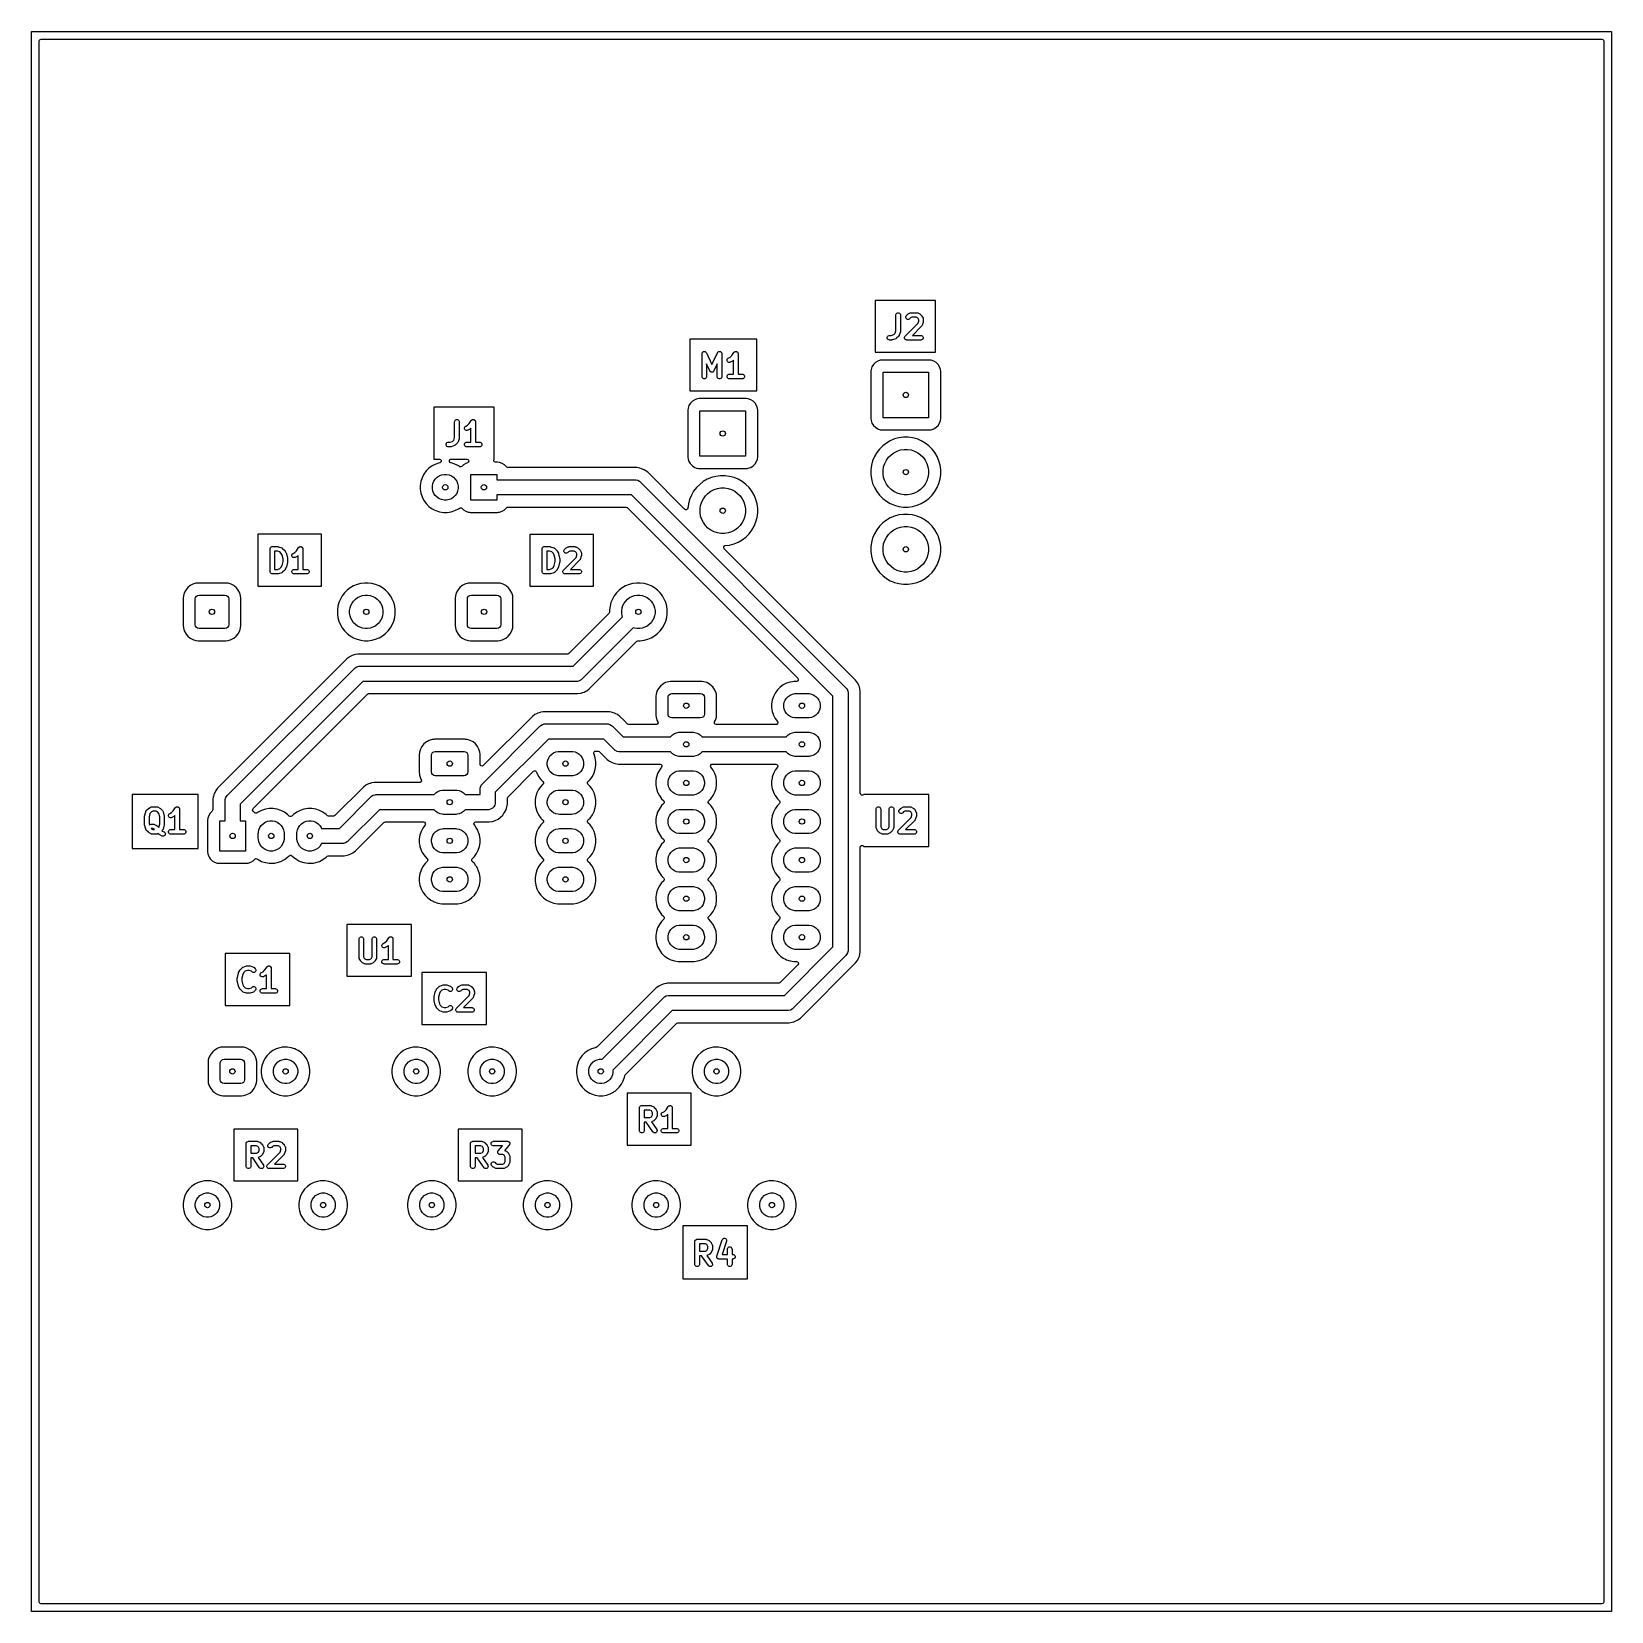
# Model space of a CAD drawing. Extents: x 20 to 124, y -124 to -20.
import ezdxf

# ---------------------------------------------------------------- set-up
doc = ezdxf.new("R2010")
doc.units = 0
doc.layers.add('BLACK', color=7, linetype='CONTINUOUS')
doc.layers.add('WHITE', color=7, linetype='CONTINUOUS')

msp = doc.modelspace()

# ---------------------------------------------------------------- linework, layer by layer
at = {"layer": 'BLACK', "linetype": 'CONTINUOUS'}
for p, q in [((20.5005, -20.6245), (20.520185, -20.557461)), ((20.5005, -43.658828), (20.5005, -20.6245)), ((20.520185, -20.557461), (20.572989, -20.511706)), ((20.572989, -20.511706), (20.6245, -20.5005)), ((20.6245, -20.5005), (123.3755, -20.5005)), ((123.3755, -20.5005), (123.442539, -20.520185)), ((123.442539, -20.520185), (123.488294, -20.572989)), ((123.488294, -20.572989), (123.4995, -20.6245)), ((123.4995, -20.6245), (123.4995, -123.3755)), ((79.507225, -37.696103), (75.523071, -37.696103)), ((75.523071, -37.696103), (75.523071, -41.110553)), ((79.507225, -41.110553), (79.507225, -37.696103)), ((76.9, -38.653328), (76.902882, -38.624064)), ((76.9, -39.700416), (76.9, -38.653328)), ((76.902882, -38.624064), (76.92528, -38.569992)), ((76.92528, -38.569992), (76.966664, -38.528608)), ((76.966664, -38.528608), (77.020736, -38.50621)), ((77.020736, -38.50621), (77.079264, -38.50621)), ((77.079264, -38.50621), (77.133336, -38.528608)), ((77.133336, -38.528608), (77.17472, -38.569992)), ((77.17472, -38.569992), (77.197118, -38.624064)), ((77.197118, -38.624064), (77.2, -38.653328)), ((77.2, -38.653328), (77.2, -39.724757)), ((77.515362, -40.047262), (78.347466, -39.215157)), ((77.545739, -38.766922), (77.568136, -38.71285)), ((77.545739, -38.825448), (77.545739, -38.766922)), ((77.568136, -38.87952), (77.545739, -38.825448)), ((77.568136, -38.71285), (77.586791, -38.690119)), ((77.609522, -38.920906), (77.568136, -38.87952)), ((77.586791, -38.690119), (77.658219, -38.618691)), ((77.663594, -38.943303), (77.609522, -38.920906)), ((77.658219, -38.618691), (77.669721, -38.60925)), ((77.72212, -38.943303), (77.663594, -38.943303)), ((77.669721, -38.60925), (77.672317, -38.606258)), ((77.672317, -38.606258), (77.676826, -38.603419)), ((77.676826, -38.603419), (77.680949, -38.600036)), ((77.680949, -38.600036), (77.684611, -38.598519)), ((77.684611, -38.598519), (77.697203, -38.590593)), ((77.697203, -38.590593), (77.840061, -38.519164)), ((77.776192, -38.920906), (77.72212, -38.943303)), ((77.798923, -38.902251), (77.776192, -38.920906)), ((77.853139, -38.848035), (77.798923, -38.902251)), ((77.840061, -38.519164), (77.867524, -38.508654)), ((77.942553, -38.803328), (77.853139, -38.848035)), ((77.867524, -38.508654), (77.872901, -38.508271)), ((77.872901, -38.508271), (77.877879, -38.50621)), ((77.877879, -38.50621), (77.907143, -38.503328)), ((77.907143, -38.503328), (78.264285, -38.503328)), ((78.228875, -38.803328), (77.942553, -38.803328)), ((78.584637, -39.402251), (77.98356, -40.003328)), ((78.318289, -38.848035), (78.228875, -38.803328)), ((78.264285, -38.503328), (78.293549, -38.50621)), ((78.293549, -38.50621), (78.298526, -38.508271)), ((78.298526, -38.508271), (78.303904, -38.508654)), ((78.303904, -38.508654), (78.331367, -38.519164)), ((78.355293, -38.885039), (78.318289, -38.848035)), ((78.331367, -38.519164), (78.474225, -38.590593)), ((78.347466, -39.215157), (78.4, -39.057559)), ((78.4, -38.974452), (78.355293, -38.885039)), ((78.4, -39.057559), (78.4, -38.974452)), ((78.474225, -38.590593), (78.486818, -38.59852)), ((78.486818, -38.59852), (78.490478, -38.600036)), ((78.490478, -38.600036), (78.494597, -38.603417)), ((78.494597, -38.603417), (78.499111, -38.606258)), ((78.499111, -38.606258), (78.501707, -38.609251)), ((78.501707, -38.609251), (78.513209, -38.618691)), ((78.513209, -38.618691), (78.584637, -38.690119)), ((78.584637, -38.690119), (78.594077, -38.701621)), ((78.603292, -39.379521), (78.584637, -39.402251)), ((78.594077, -38.701621), (78.59707, -38.704217)), ((78.59707, -38.704217), (78.599908, -38.708726)), ((78.599908, -38.708726), (78.603292, -38.712849)), ((78.603292, -38.712849), (78.604808, -38.716511)), ((78.605355, -39.374539), (78.603292, -39.379521)), ((78.604808, -38.716511), (78.612735, -38.729103)), ((78.608885, -39.37047), (78.605355, -39.374539)), ((78.620873, -39.34362), (78.608885, -39.37047)), ((78.612735, -38.729103), (78.684164, -38.871959)), ((78.692302, -39.129335), (78.620873, -39.34362)), ((78.684164, -38.871959), (78.694673, -38.899423)), ((78.695601, -39.114825), (78.692302, -39.129335)), ((78.694673, -38.899423), (78.695054, -38.904797)), ((78.695054, -38.904797), (78.697118, -38.909778)), ((78.697118, -39.111164), (78.695601, -39.114825)), ((78.697118, -38.909778), (78.7, -38.939042)), ((78.69764, -39.105855), (78.697118, -39.111164)), ((78.698822, -39.100661), (78.69764, -39.105855)), ((78.7, -39.0819), (78.698541, -39.096711)), ((78.698541, -39.096711), (78.698822, -39.100661)), ((78.7, -38.939042), (78.7, -39.0819)), ((67.741215, -40.244984), (63.329053, -40.244984)), ((63.329053, -40.244984), (63.329053, -43.658828)), ((67.741215, -41.110553), (67.741215, -40.244984)), ((76.331453, -40.124064), (76.353851, -40.069992)), ((76.331453, -40.182592), (76.331453, -40.124064)), ((76.353851, -40.236664), (76.331453, -40.182592)), ((76.353851, -40.069992), (76.395235, -40.028608)), ((76.395235, -40.278048), (76.353851, -40.236664)), ((76.395235, -40.028608), (76.449307, -40.00621)), ((76.449307, -40.300446), (76.395235, -40.278048)), ((76.449307, -40.00621), (76.478571, -40.003328)), ((76.478571, -40.303328), (76.449307, -40.300446)), ((76.478571, -40.003328), (76.597085, -40.003328)), ((76.621428, -40.303328), (76.478571, -40.303328)), ((76.597085, -40.003328), (76.754687, -39.950794)), ((76.636233, -40.301869), (76.621428, -40.303328)), ((76.640188, -40.302151), (76.636233, -40.301869)), ((76.645389, -40.300968), (76.640188, -40.302151)), ((76.650692, -40.300446), (76.645389, -40.300968)), ((76.654349, -40.29893), (76.650692, -40.300446)), ((76.668862, -40.295631), (76.654349, -40.29893)), ((76.883148, -40.224203), (76.668862, -40.295631)), ((76.754687, -39.950794), (76.847466, -39.858014)), ((76.847466, -39.858014), (76.9, -39.700416)), ((76.909999, -40.212215), (76.883148, -40.224203)), ((76.91407, -40.208683), (76.909999, -40.212215)), ((76.91905, -40.206621), (76.91407, -40.208683)), ((76.94178, -40.187966), (76.91905, -40.206621)), ((77.084637, -40.045108), (76.94178, -40.187966)), ((77.103292, -40.022377), (77.084637, -40.045108)), ((77.105354, -40.017397), (77.103292, -40.022377)), ((77.108885, -40.013327), (77.105354, -40.017397)), ((77.120873, -39.986477), (77.108885, -40.013327)), ((77.192302, -39.772192), (77.120873, -39.986477)), ((77.195601, -39.757682), (77.192302, -39.772192)), ((77.197118, -39.754021), (77.195601, -39.757682)), ((77.19764, -39.748712), (77.197118, -39.754021)), ((77.198822, -39.743518), (77.19764, -39.748712)), ((77.2, -39.724757), (77.198541, -39.739568)), ((77.198541, -39.739568), (77.198822, -39.743518)), ((77.47431, -40.124065), (77.496707, -40.069993)), ((77.47431, -40.182591), (77.47431, -40.124065)), ((77.496707, -40.236663), (77.47431, -40.182591)), ((77.496707, -40.069993), (77.515362, -40.047262)), ((77.538093, -40.278049), (77.496707, -40.236663)), ((77.569767, -40.291168), (77.538093, -40.278049)), ((77.592164, -40.300446), (77.569767, -40.291168)), ((77.621428, -40.303328), (77.592164, -40.300446)), ((78.55, -40.303328), (77.621428, -40.303328)), ((77.98356, -40.003328), (78.55, -40.003328)), ((78.55, -40.003328), (78.579264, -40.00621)), ((78.579264, -40.300446), (78.55, -40.303328)), ((78.579264, -40.00621), (78.633336, -40.028608)), ((78.633336, -40.278048), (78.579264, -40.300446)), ((78.633336, -40.028608), (78.67472, -40.069992)), ((78.67472, -40.236664), (78.633336, -40.278048)), ((78.67472, -40.069992), (78.697118, -40.124064)), ((78.697118, -40.182592), (78.67472, -40.236664)), ((78.697118, -40.124064), (78.697118, -40.182592)), ((64.135714, -41.203328), (64.137608, -41.184091)), ((64.135714, -42.703328), (64.135714, -41.203328)), ((64.137453, -41.180553), (64.138144, -41.178652)), ((64.137608, -41.184091), (64.137453, -41.180553)), ((64.138144, -41.178652), (64.138596, -41.174064)), ((64.138596, -41.174064), (64.148557, -41.150015)), ((64.148557, -41.150015), (64.157454, -41.12555)), ((64.157454, -41.12555), (64.159713, -41.123082)), ((64.159713, -41.123082), (64.160994, -41.119992)), ((64.160994, -41.119992), (64.179391, -41.101594)), ((64.179391, -41.101594), (64.196981, -41.082387)), ((64.196981, -41.082387), (64.200014, -41.080971)), ((64.200014, -41.080971), (64.202378, -41.078608)), ((64.202378, -41.078608), (64.226423, -41.068647)), ((64.226423, -41.068647), (64.250019, -41.057637)), ((64.250019, -41.057637), (64.253359, -41.05749)), ((64.253359, -41.05749), (64.25645, -41.05621)), ((64.25645, -41.05621), (64.282485, -41.05621)), ((64.282485, -41.05621), (64.308489, -41.055067)), ((64.308489, -41.055067), (64.311632, -41.05621)), ((64.311632, -41.05621), (64.314978, -41.05621)), ((64.314978, -41.05621), (64.339026, -41.066171)), ((64.339026, -41.066171), (64.363492, -41.075068)), ((64.363492, -41.075068), (64.365959, -41.077327)), ((64.365959, -41.077327), (64.36905, -41.078608)), ((64.36905, -41.078608), (64.387447, -41.097005)), ((64.387447, -41.097005), (64.406655, -41.114595)), ((64.406655, -41.114595), (64.409005, -41.118563)), ((64.409005, -41.118563), (64.410434, -41.119992)), ((64.410434, -41.119992), (64.411787, -41.12326)), ((64.411787, -41.12326), (64.421641, -41.139895)), ((64.421641, -41.139895), (64.785714, -41.920051)), ((64.785714, -41.920051), (65.149787, -41.139895)), ((65.149787, -41.139895), (65.159638, -41.123264)), ((65.159638, -41.123264), (65.160994, -41.119992)), ((65.160994, -41.119992), (65.162424, -41.118561)), ((65.162424, -41.118561), (65.164774, -41.114595)), ((65.164774, -41.114595), (65.183969, -41.097016)), ((65.183969, -41.097016), (65.202378, -41.078608)), ((65.202378, -41.078608), (65.205469, -41.077327)), ((65.205469, -41.077327), (65.207937, -41.075068)), ((65.207937, -41.075068), (65.232397, -41.066173)), ((65.232397, -41.066173), (65.25645, -41.05621)), ((65.25645, -41.05621), (65.259796, -41.05621)), ((65.259796, -41.05621), (65.262939, -41.055067)), ((65.262939, -41.055067), (65.288954, -41.05621)), ((65.288954, -41.05621), (65.314978, -41.05621)), ((65.314978, -41.05621), (65.318065, -41.057489)), ((65.318065, -41.057489), (65.32141, -41.057636)), ((65.32141, -41.057636), (65.345019, -41.068654)), ((65.345019, -41.068654), (65.36905, -41.078608)), ((65.36905, -41.078608), (65.371413, -41.080971)), ((65.371413, -41.080971), (65.374447, -41.082387)), ((65.374447, -41.082387), (65.392036, -41.101594)), ((65.392036, -41.101594), (65.410434, -41.119992)), ((65.410434, -41.119992), (65.411714, -41.123082)), ((65.411714, -41.123082), (65.413974, -41.12555)), ((65.413974, -41.12555), (65.422871, -41.150018)), ((65.422871, -41.150018), (65.432832, -41.174064)), ((65.432832, -41.174064), (65.433283, -41.178651)), ((65.433283, -41.178651), (65.433975, -41.180552)), ((65.433975, -41.180552), (65.433819, -41.18409)), ((65.433819, -41.18409), (65.435714, -41.203328)), ((65.435714, -41.203328), (65.435714, -42.703328)), ((65.77975, -41.613139), (65.798257, -41.557616)), ((65.798257, -41.557616), (65.836604, -41.513401)), ((65.836604, -41.513401), (65.86149, -41.497736)), ((65.86149, -41.497736), (65.982575, -41.437192)), ((65.982575, -41.437192), (66.097716, -41.322051)), ((66.097716, -41.322051), (66.232336, -41.120123)), ((66.232336, -41.120123), (66.232402, -41.120042)), ((66.232402, -41.120042), (66.232423, -41.119992)), ((66.232423, -41.119992), (66.232534, -41.11988)), ((66.232534, -41.11988), (66.250966, -41.097372)), ((66.250966, -41.097372), (66.263308, -41.089106)), ((66.263308, -41.089106), (66.273807, -41.078608)), ((66.273807, -41.078608), (66.287383, -41.072984)), ((66.287383, -41.072984), (66.299596, -41.064806)), ((66.299596, -41.064806), (66.314157, -41.061893)), ((66.314157, -41.061893), (66.327879, -41.05621)), ((66.327879, -41.05621), (66.342576, -41.05621)), ((66.342576, -41.05621), (66.356986, -41.053328)), ((66.356986, -41.053328), (66.371556, -41.05621)), ((66.371556, -41.05621), (66.386407, -41.05621)), ((66.386407, -41.05621), (66.399981, -41.061832)), ((66.399981, -41.061832), (66.4144, -41.064685)), ((66.4144, -41.064685), (66.42676, -41.072925)), ((66.42676, -41.072925), (66.440479, -41.078608)), ((66.440479, -41.078608), (66.450868, -41.088997)), ((66.450868, -41.088997), (66.463099, -41.097151)), ((66.463099, -41.097151), (66.471364, -41.109493)), ((66.471364, -41.109493), (66.481863, -41.119992)), ((66.481863, -41.119992), (66.487486, -41.133568)), ((66.487486, -41.133568), (66.495665, -41.145781)), ((66.495665, -41.145781), (66.498577, -41.160343)), ((66.498577, -41.160343), (66.504261, -41.174064)), ((66.504261, -41.174064), (66.507112, -41.203016)), ((66.507112, -41.203016), (66.507143, -41.20317)), ((66.507143, -41.20317), (66.507132, -41.203222)), ((66.507132, -41.203222), (66.507143, -41.203328)), ((66.507143, -41.203328), (66.507143, -42.553328)), ((67.741215, -42.375039), (67.741215, -41.110553)), ((75.523071, -41.110553), (79.507225, -41.110553)), ((64.649787, -42.33819), (64.435714, -41.879461)), ((64.435714, -41.879461), (64.435714, -42.703328)), ((64.656133, -42.348903), (64.649787, -42.33819)), ((64.657454, -42.352535), (64.656133, -42.348903)), ((64.659805, -42.355103), (64.657454, -42.352535)), ((64.664774, -42.36349), (64.659805, -42.355103)), ((64.681579, -42.37888), (64.664774, -42.36349)), ((64.696981, -42.395698), (64.681579, -42.37888)), ((64.703024, -42.398518), (64.696981, -42.395698)), ((64.707937, -42.403017), (64.703024, -42.398518)), ((64.729357, -42.410806), (64.707937, -42.403017)), ((64.750019, -42.420448), (64.729357, -42.410806)), ((64.756676, -42.42074), (64.750019, -42.420448)), ((64.762939, -42.423018), (64.756676, -42.42074)), ((64.785718, -42.422017), (64.762939, -42.423018)), ((64.808489, -42.423018), (64.785718, -42.422017)), ((64.814748, -42.420741), (64.808489, -42.423018)), ((64.82141, -42.420449), (64.814748, -42.420741)), ((64.842077, -42.410804), (64.82141, -42.420449)), ((64.863492, -42.403017), (64.842077, -42.410804)), ((64.868405, -42.398517), (64.863492, -42.403017)), ((64.874447, -42.395698), (64.868405, -42.398517)), ((64.889842, -42.378885), (64.874447, -42.395698)), ((64.906655, -42.36349), (64.889842, -42.378885)), ((64.911623, -42.355101), (64.906655, -42.36349)), ((64.913974, -42.352535), (64.911623, -42.355101)), ((64.915293, -42.348905), (64.913974, -42.352535)), ((64.921641, -42.33819), (64.915293, -42.348905)), ((65.135714, -41.879462), (64.921641, -42.33819)), ((65.135714, -42.703328), (65.135714, -41.879462)), ((65.783899, -41.671519), (65.77975, -41.613139)), ((65.781454, -42.674064), (65.803852, -42.619992)), ((65.810073, -41.723868), (65.783899, -41.671519)), ((65.803852, -42.619992), (65.845236, -42.578608)), ((65.854288, -41.762215), (65.810073, -41.723868)), ((65.845236, -42.578608), (65.899308, -42.55621)), ((65.909811, -41.780722), (65.854288, -41.762215)), ((65.899308, -42.55621), (65.928572, -42.553328)), ((65.968191, -41.776573), (65.909811, -41.780722)), ((65.928572, -42.553328), (66.207143, -42.553328)), ((65.995654, -41.766064), (65.968191, -41.776573)), ((66.138511, -41.694635), (65.995654, -41.766064)), ((66.151104, -41.686707), (66.138511, -41.694635)), ((66.154764, -41.685192), (66.151104, -41.686707)), ((66.158883, -41.68181), (66.154764, -41.685192)), ((66.163397, -41.67897), (66.158883, -41.68181)), ((66.165993, -41.675976), (66.163397, -41.67897)), ((66.177495, -41.666537), (66.165993, -41.675976)), ((66.207143, -41.636889), (66.177495, -41.666537)), ((66.207143, -42.553328), (66.207143, -41.636889)), ((66.507143, -42.553328), (66.785715, -42.553328)), ((66.785715, -42.553328), (66.814979, -42.55621)), ((66.814979, -42.55621), (66.869051, -42.578608)), ((66.869051, -42.578608), (66.910435, -42.619992)), ((66.910435, -42.619992), (66.932833, -42.674064)), ((67.741215, -43.658828), (67.741215, -42.375039)), ((75.26463, -42.24075), (75.2495, -42.375039)), ((75.2495, -42.375039), (75.2495, -45.46496)), ((75.264631, -42.240745), (75.26463, -42.24075)), ((75.324211, -42.070476), (75.264631, -42.240745)), ((75.420184, -41.917737), (75.324211, -42.070476)), ((75.547737, -41.790184), (75.420184, -41.917737)), ((75.700476, -41.694211), (75.547737, -41.790184)), ((75.870745, -41.634631), (75.700476, -41.694211)), ((75.87075, -41.63463), (75.870745, -41.634631)), ((76.005039, -41.6195), (75.87075, -41.63463)), ((76.005046, -41.6195), (76.005039, -41.6195)), ((79.094954, -41.6195), (76.005046, -41.6195)), ((76.05, -45.42), (76.05, -42.42)), ((76.05, -42.42), (79.05, -42.42)), ((79.05, -42.42), (79.05, -45.42)), ((79.09496, -41.6195), (79.094954, -41.6195)), ((79.229249, -41.63463), (79.09496, -41.6195)), ((79.229254, -41.634631), (79.229249, -41.63463)), ((79.399523, -41.694211), (79.229254, -41.634631)), ((79.552262, -41.790184), (79.399523, -41.694211)), ((79.679816, -41.917738), (79.552262, -41.790184)), ((79.775789, -42.070478), (79.679816, -41.917738)), ((79.835368, -42.240745), (79.775789, -42.070478)), ((79.8505, -42.375046), (79.835368, -42.240745)), ((79.8505, -45.464954), (79.8505, -42.375046)), ((20.5005, -57.298394), (20.5005, -43.658828)), ((63.329053, -43.658828), (67.741215, -43.658828)), ((64.138596, -42.732592), (64.135714, -42.703328)), ((64.160994, -42.786664), (64.138596, -42.732592)), ((64.202378, -42.828048), (64.160994, -42.786664)), ((64.25645, -42.850446), (64.202378, -42.828048)), ((64.314978, -42.850446), (64.25645, -42.850446)), ((64.36905, -42.828048), (64.314978, -42.850446)), ((64.410434, -42.786664), (64.36905, -42.828048)), ((64.432832, -42.732592), (64.410434, -42.786664)), ((64.435714, -42.703328), (64.432832, -42.732592)), ((65.138596, -42.732592), (65.135714, -42.703328)), ((65.160994, -42.786664), (65.138596, -42.732592)), ((65.202378, -42.828048), (65.160994, -42.786664)), ((65.25645, -42.850446), (65.202378, -42.828048)), ((65.314978, -42.850446), (65.25645, -42.850446)), ((65.36905, -42.828048), (65.314978, -42.850446)), ((65.410434, -42.786664), (65.36905, -42.828048)), ((65.432832, -42.732592), (65.410434, -42.786664)), ((65.435714, -42.703328), (65.432832, -42.732592)), ((65.781454, -42.732592), (65.781454, -42.674064)), ((65.803852, -42.786664), (65.781454, -42.732592)), ((65.845236, -42.828048), (65.803852, -42.786664)), ((65.899308, -42.850446), (65.845236, -42.828048)), ((65.928572, -42.853328), (65.899308, -42.850446)), ((66.785715, -42.853328), (65.928572, -42.853328)), ((66.814979, -42.850446), (66.785715, -42.853328)), ((66.869051, -42.828048), (66.814979, -42.850446)), ((66.910435, -42.786664), (66.869051, -42.828048)), ((66.932833, -42.732592), (66.910435, -42.786664)), ((66.932833, -42.674064), (66.932833, -42.732592)), ((63.274211, -44.610476), (63.214631, -44.780745)), ((63.370184, -44.457737), (63.274211, -44.610476)), ((63.497737, -44.330184), (63.370184, -44.457737)), ((63.650476, -44.234211), (63.497737, -44.330184)), ((63.820745, -44.174631), (63.650476, -44.234211)), ((63.82075, -44.17463), (63.820745, -44.174631)), ((63.955039, -44.1595), (63.82075, -44.17463)), ((63.955046, -44.1595), (63.955039, -44.1595)), ((67.044954, -44.1595), (63.955046, -44.1595)), ((67.04496, -44.1595), (67.044954, -44.1595)), ((67.179249, -44.17463), (67.04496, -44.1595)), ((67.179254, -44.174631), (67.179249, -44.17463)), ((67.349523, -44.234211), (67.179254, -44.174631)), ((67.502262, -44.330184), (67.349523, -44.234211)), ((67.629816, -44.457738), (67.502262, -44.330184)), ((67.725789, -44.610478), (67.629816, -44.457738)), ((67.785368, -44.780745), (67.725789, -44.610478)), ((50.4555, -44.724984), (46.473071, -44.724984)), ((46.473071, -44.724984), (46.473071, -48.140553)), ((47.85, -45.683328), (47.852882, -45.654064)), ((47.85, -46.730416), (47.85, -45.683328)), ((47.852882, -45.654064), (47.87528, -45.599992)), ((47.87528, -45.599992), (47.916664, -45.558608)), ((47.916664, -45.558608), (47.970736, -45.53621)), ((47.970736, -45.53621), (48.029264, -45.53621)), ((48.029264, -45.53621), (48.083336, -45.558608)), ((48.083336, -45.558608), (48.12472, -45.599992)), ((48.12472, -45.599992), (48.147118, -45.654064)), ((48.147118, -45.654064), (48.15, -45.683328)), ((48.15, -45.683328), (48.15, -46.754757)), ((48.812001, -45.802051), (48.946621, -45.600123)), ((48.946621, -45.600123), (48.946687, -45.600042)), ((48.946687, -45.600042), (48.946708, -45.599992)), ((48.946708, -45.599992), (48.946819, -45.59988)), ((48.946819, -45.59988), (48.965251, -45.577372)), ((48.965251, -45.577372), (48.977593, -45.569106)), ((48.977593, -45.569106), (48.988092, -45.558608)), ((48.988092, -45.558608), (49.001668, -45.552984)), ((49.001668, -45.552984), (49.013881, -45.544806)), ((49.013881, -45.544806), (49.028442, -45.541893)), ((49.028442, -45.541893), (49.042164, -45.53621)), ((49.042164, -45.53621), (49.056861, -45.53621)), ((49.056861, -45.53621), (49.071271, -45.533328)), ((49.071271, -45.533328), (49.085841, -45.53621)), ((49.085841, -45.53621), (49.100692, -45.53621)), ((49.100692, -45.53621), (49.114266, -45.541832)), ((49.114266, -45.541832), (49.128685, -45.544685)), ((49.128685, -45.544685), (49.141045, -45.552925)), ((49.141045, -45.552925), (49.154764, -45.558608)), ((49.154764, -45.558608), (49.165153, -45.568997)), ((49.165153, -45.568997), (49.177384, -45.577151)), ((49.177384, -45.577151), (49.185649, -45.589493)), ((49.185649, -45.589493), (49.196148, -45.599992)), ((49.196148, -45.599992), (49.201771, -45.613568)), ((49.201771, -45.613568), (49.20995, -45.625781)), ((49.20995, -45.625781), (49.212862, -45.640343)), ((49.212862, -45.640343), (49.218546, -45.654064)), ((49.218546, -45.654064), (49.221397, -45.683016)), ((49.221397, -45.683016), (49.221428, -45.68317)), ((49.221428, -45.68317), (49.221417, -45.683222)), ((49.221417, -45.683222), (49.221428, -45.683328)), ((49.221428, -45.683328), (49.221428, -47.033328)), ((50.4555, -44.915039), (50.4555, -44.724984)), ((50.4555, -48.140755), (50.4555, -44.915039)), ((63.21463, -44.78075), (63.1995, -44.915039)), ((63.1995, -44.915039), (63.1995, -48.00496)), ((63.214631, -44.780745), (63.21463, -44.78075)), ((64, -47.96), (64, -44.96)), ((64, -44.96), (67, -44.96)), ((67, -44.96), (67, -47.96)), ((67.8005, -44.915046), (67.785368, -44.780745)), ((67.8005, -48.004954), (67.8005, -44.915046)), ((75.2495, -45.46496), (75.26463, -45.599249)), ((75.26463, -45.599249), (75.264631, -45.599254)), ((75.264631, -45.599254), (75.324211, -45.769523)), ((79.05, -45.42), (76.05, -45.42)), ((79.775789, -45.769522), (79.835368, -45.599255)), ((79.835368, -45.599255), (79.8505, -45.464954)), ((47.797466, -46.888014), (47.85, -46.730416)), ((48.145601, -46.787682), (48.142302, -46.802192)), ((48.147118, -46.784021), (48.145601, -46.787682)), ((48.14764, -46.778712), (48.147118, -46.784021)), ((48.148822, -46.773518), (48.14764, -46.778712)), ((48.15, -46.754757), (48.148541, -46.769568)), ((48.148541, -46.769568), (48.148822, -46.773518)), ((48.494035, -46.093139), (48.512542, -46.037616)), ((48.498184, -46.151519), (48.494035, -46.093139)), ((48.524358, -46.203868), (48.498184, -46.151519)), ((48.512542, -46.037616), (48.550889, -45.993401)), ((48.568573, -46.242215), (48.524358, -46.203868)), ((48.550889, -45.993401), (48.575775, -45.977736)), ((48.624096, -46.260722), (48.568573, -46.242215)), ((48.575775, -45.977736), (48.69686, -45.917192)), ((48.682476, -46.256573), (48.624096, -46.260722)), ((48.709939, -46.246064), (48.682476, -46.256573)), ((48.69686, -45.917192), (48.812001, -45.802051)), ((48.852796, -46.174635), (48.709939, -46.246064)), ((48.865389, -46.166707), (48.852796, -46.174635)), ((48.869049, -46.165192), (48.865389, -46.166707)), ((48.873168, -46.16181), (48.869049, -46.165192)), ((48.877682, -46.15897), (48.873168, -46.16181)), ((48.880278, -46.155976), (48.877682, -46.15897)), ((48.89178, -46.146537), (48.880278, -46.155976)), ((48.921428, -46.116889), (48.89178, -46.146537)), ((48.921428, -47.033328), (48.921428, -46.116889)), ((75.324211, -45.769523), (75.420184, -45.922262)), ((75.420184, -45.922262), (75.547738, -46.049816)), ((75.547738, -46.049816), (75.700478, -46.145789)), ((75.700478, -46.145789), (75.870745, -46.205368)), ((75.870745, -46.205368), (75.87075, -46.205369)), ((75.87075, -46.205369), (75.961246, -46.215565)), ((75.961246, -46.215565), (76.00504, -46.220499)), ((76.00504, -46.220499), (76.005043, -46.2205)), ((76.005043, -46.2205), (76.005046, -46.2205)), ((76.005046, -46.2205), (79.094957, -46.2205)), ((77.100233, -46.738861), (76.808939, -46.816913)), ((77.399206, -46.699501), (77.100233, -46.738861)), ((77.399211, -46.6995), (77.399206, -46.699501)), ((77.399217, -46.6995), (77.399211, -46.6995)), ((77.700783, -46.6995), (77.399217, -46.6995)), ((77.700788, -46.6995), (77.700783, -46.6995)), ((77.700793, -46.699501), (77.700788, -46.6995)), ((77.999766, -46.738861), (77.700793, -46.699501)), ((78.29106, -46.816913), (77.999766, -46.738861)), ((79.094957, -46.2205), (79.094958, -46.220499)), ((79.094958, -46.220499), (79.162104, -46.212934)), ((79.162104, -46.212934), (79.229249, -46.205369)), ((79.229249, -46.205369), (79.229252, -46.205368)), ((79.229252, -46.205368), (79.229255, -46.205368)), ((79.229255, -46.205368), (79.399522, -46.145789)), ((79.399522, -46.145789), (79.552262, -46.049816)), ((79.552262, -46.049816), (79.679816, -45.922262)), ((79.679816, -45.922262), (79.775789, -45.769522)), ((47.281453, -47.154064), (47.303851, -47.099992)), ((47.281453, -47.212592), (47.281453, -47.154064)), ((47.303851, -47.266664), (47.281453, -47.212592)), ((47.303851, -47.099992), (47.345235, -47.058608)), ((47.345235, -47.308048), (47.303851, -47.266664)), ((47.345235, -47.058608), (47.399307, -47.03621)), ((47.399307, -47.330446), (47.345235, -47.308048)), ((47.399307, -47.03621), (47.428571, -47.033328)), ((47.428571, -47.333328), (47.399307, -47.330446)), ((47.428571, -47.033328), (47.547085, -47.033328)), ((47.571428, -47.333328), (47.428571, -47.333328)), ((47.547085, -47.033328), (47.704687, -46.980794)), ((47.586233, -47.331869), (47.571428, -47.333328)), ((47.590188, -47.332151), (47.586233, -47.331869)), ((47.595389, -47.330968), (47.590188, -47.332151)), ((47.600692, -47.330446), (47.595389, -47.330968)), ((47.604349, -47.32893), (47.600692, -47.330446)), ((47.618862, -47.325631), (47.604349, -47.32893)), ((47.833148, -47.254203), (47.618862, -47.325631)), ((47.704687, -46.980794), (47.797466, -46.888014)), ((47.859999, -47.242215), (47.833148, -47.254203)), ((47.86407, -47.238683), (47.859999, -47.242215)), ((47.86905, -47.236621), (47.86407, -47.238683)), ((47.89178, -47.217966), (47.86905, -47.236621)), ((48.034637, -47.075108), (47.89178, -47.217966)), ((48.053292, -47.052377), (48.034637, -47.075108)), ((48.055354, -47.047397), (48.053292, -47.052377)), ((48.058885, -47.043327), (48.055354, -47.047397)), ((48.070873, -47.016477), (48.058885, -47.043327)), ((48.142302, -46.802192), (48.070873, -47.016477)), ((48.495739, -47.154064), (48.518137, -47.099992)), ((48.495739, -47.212592), (48.495739, -47.154064)), ((48.518137, -47.266664), (48.495739, -47.212592)), ((48.518137, -47.099992), (48.559521, -47.058608)), ((48.559521, -47.308048), (48.518137, -47.266664)), ((48.559521, -47.058608), (48.613593, -47.03621)), ((48.613593, -47.330446), (48.559521, -47.308048)), ((48.613593, -47.03621), (48.642857, -47.033328)), ((48.642857, -47.333328), (48.613593, -47.330446)), ((48.642857, -47.033328), (48.921428, -47.033328)), ((49.5, -47.333328), (48.642857, -47.333328)), ((49.221428, -47.033328), (49.5, -47.033328)), ((49.5, -47.033328), (49.529264, -47.03621)), ((49.529264, -47.330446), (49.5, -47.333328)), ((49.529264, -47.03621), (49.583336, -47.058608)), ((49.583336, -47.308048), (49.529264, -47.330446)), ((49.583336, -47.058608), (49.62472, -47.099992)), ((49.62472, -47.266664), (49.583336, -47.308048)), ((49.62472, -47.099992), (49.647118, -47.154064)), ((49.647118, -47.212592), (49.62472, -47.266664)), ((49.647118, -47.154064), (49.647118, -47.212592)), ((75.633099, -47.719168), (75.482318, -47.980328)), ((75.816679, -47.479921), (75.633099, -47.719168)), ((75.816685, -47.479914), (75.816679, -47.479921)), ((76.029914, -47.266685), (75.816685, -47.479914)), ((76.029921, -47.266679), (76.029914, -47.266685)), ((76.269168, -47.083099), (76.029921, -47.266679)), ((76.530328, -46.932318), (76.269168, -47.083099)), ((76.530338, -46.932314), (76.530328, -46.932318)), ((76.808939, -46.816913), (76.530338, -46.932314)), ((76.575828, -47.859391), (76.766252, -47.72104)), ((76.766252, -47.72104), (76.975975, -47.614181)), ((76.975975, -47.614181), (77.199832, -47.541445)), ((77.199832, -47.541445), (77.432311, -47.504624)), ((77.432311, -47.504624), (77.667689, -47.504624)), ((77.667689, -47.504624), (77.900168, -47.541445)), ((77.900168, -47.541445), (78.124025, -47.614181)), ((78.124025, -47.614181), (78.333748, -47.72104)), ((78.569661, -46.932314), (78.29106, -46.816913)), ((78.333748, -47.72104), (78.524172, -47.859391)), ((78.569671, -46.932318), (78.569661, -46.932314)), ((78.830831, -47.083099), (78.569671, -46.932318)), ((79.070078, -47.266679), (78.830831, -47.083099)), ((79.070085, -47.266685), (79.070078, -47.266679)), ((79.283314, -47.479914), (79.070085, -47.266685)), ((79.283319, -47.47992), (79.283314, -47.479914)), ((79.4669, -47.719168), (79.283319, -47.47992)), ((79.617683, -47.980332), (79.4669, -47.719168)), ((46.159771, -48.741069), (45.976071, -48.924768)), ((46.159774, -48.741066), (46.159771, -48.741069)), ((46.369945, -48.588368), (46.159774, -48.741066)), ((46.601423, -48.470422), (46.369945, -48.588368)), ((46.473071, -48.140553), (46.848769, -48.140553)), ((46.848506, -48.390139), (46.601423, -48.470422)), ((46.868167, -48.387026), (46.848506, -48.390139)), ((46.848769, -48.140553), (46.915808, -48.160238)), ((46.883704, -48.38353), (46.868167, -48.387026)), ((46.942482, -48.345756), (46.883704, -48.38353)), ((46.915808, -48.160238), (46.961563, -48.213042)), ((46.971507, -48.2822), (46.942482, -48.345756)), ((46.961563, -48.213042), (46.971507, -48.2822)), ((47.501767, -48.297785), (47.502765, -48.227923)), ((47.538698, -48.357097), (47.501767, -48.297785)), ((47.502765, -48.227923), (47.541375, -48.16969)), ((47.601833, -48.387026), (47.538698, -48.357097)), ((47.541375, -48.16969), (47.605338, -48.141576)), ((47.621493, -48.390139), (47.601833, -48.387026)), ((47.605338, -48.141576), (47.621231, -48.140553)), ((47.621231, -48.140553), (48.656313, -48.140553)), ((47.868576, -48.470422), (47.621493, -48.390139)), ((48.025209, -48.550232), (47.868576, -48.470422)), ((48.100051, -48.588366), (48.025209, -48.550232)), ((48.100053, -48.588367), (48.100051, -48.588366)), ((48.100054, -48.588368), (48.100053, -48.588367)), ((48.161779, -48.633213), (48.100054, -48.588368)), ((48.19133, -48.649077), (48.161779, -48.633213)), ((48.261022, -48.654061), (48.19133, -48.649077)), ((48.322345, -48.620577), (48.261022, -48.654061)), ((48.422739, -48.520183), (48.322345, -48.620577)), ((48.575478, -48.42421), (48.422739, -48.520183)), ((48.697267, -48.381595), (48.575478, -48.42421)), ((48.656313, -48.140553), (48.723352, -48.160238)), ((48.750026, -48.345756), (48.697267, -48.381595)), ((48.723352, -48.160238), (48.769107, -48.213042)), ((48.779051, -48.2822), (48.750026, -48.345756)), ((48.769107, -48.213042), (48.779051, -48.2822)), ((50.423177, -48.207853), (50.452202, -48.144297)), ((50.433121, -48.277011), (50.423177, -48.207853)), ((50.478876, -48.329815), (50.433121, -48.277011)), ((50.452202, -48.144297), (50.4555, -48.140755)), ((50.545915, -48.3495), (50.478876, -48.329815)), ((50.669954, -48.3495), (50.545915, -48.3495)), ((50.66996, -48.3495), (50.669954, -48.3495)), ((50.804249, -48.36463), (50.66996, -48.3495)), ((50.804254, -48.364631), (50.804249, -48.36463)), ((50.974523, -48.424211), (50.804254, -48.364631)), ((51.127262, -48.520184), (50.974523, -48.424211)), ((51.254816, -48.647738), (51.127262, -48.520184)), ((51.258865, -48.652815), (51.254816, -48.647738)), ((51.288771, -48.679815), (51.258865, -48.652815)), ((51.35581, -48.6995), (51.288771, -48.679815)), ((59.811751, -48.6995), (51.35581, -48.6995)), ((59.811752, -48.6995), (59.811751, -48.6995)), ((59.842127, -48.704311), (59.811752, -48.6995)), ((60.013928, -48.731521), (59.842127, -48.704311)), ((60.013933, -48.731522), (60.013928, -48.731521)), ((60.013935, -48.731523), (60.013933, -48.731522)), ((60.043314, -48.741069), (60.013935, -48.731523)), ((60.043316, -48.741069), (60.043314, -48.741069)), ((60.150738, -48.775973), (60.043316, -48.741069)), ((60.208619, -48.79478), (60.150738, -48.775973)), ((60.299814, -48.841246), (60.208619, -48.79478)), ((60.31547, -48.849223), (60.299814, -48.841246)), ((60.391011, -48.887713), (60.31547, -48.849223)), ((63.1995, -48.00496), (63.21463, -48.139249)), ((63.21463, -48.139249), (63.214631, -48.139254)), ((63.214631, -48.139254), (63.274211, -48.309523)), ((63.274211, -48.309523), (63.346274, -48.42421)), ((63.346274, -48.42421), (63.370184, -48.462262)), ((63.370184, -48.462262), (63.497738, -48.589816)), ((63.497738, -48.589816), (63.650478, -48.685789)), ((63.650478, -48.685789), (63.781173, -48.731521)), ((63.781173, -48.731521), (63.820745, -48.745368)), ((63.820745, -48.745368), (63.82075, -48.745369)), ((63.82075, -48.745369), (63.911246, -48.755565)), ((63.911246, -48.755565), (63.95504, -48.760499)), ((63.95504, -48.760499), (63.955043, -48.7605)), ((63.955043, -48.7605), (63.955046, -48.7605)), ((63.955046, -48.7605), (67.044957, -48.7605)), ((67, -47.96), (64, -47.96)), ((67.044957, -48.7605), (67.044958, -48.760499)), ((67.044958, -48.760499), (67.112104, -48.752934)), ((67.112104, -48.752934), (67.179249, -48.745369)), ((67.179249, -48.745369), (67.179251, -48.745368)), ((67.179251, -48.745368), (67.179255, -48.745368)), ((67.179255, -48.745368), (67.179258, -48.745366)), ((67.179258, -48.745366), (67.179262, -48.745366)), ((67.179262, -48.745366), (67.228554, -48.728118)), ((67.228554, -48.728118), (67.228558, -48.728116)), ((67.228558, -48.728116), (67.349522, -48.685789)), ((67.349522, -48.685789), (67.502262, -48.589816)), ((67.502262, -48.589816), (67.629816, -48.462262)), ((67.629816, -48.462262), (67.725789, -48.309522)), ((67.725789, -48.309522), (67.785368, -48.139255)), ((67.785368, -48.139255), (67.8005, -48.004954)), ((75.249501, -48.849206), (75.2495, -48.849223)), ((75.2495, -48.849223), (75.2495, -49.150776)), ((75.288861, -48.550233), (75.249501, -48.849206)), ((75.366913, -48.258939), (75.288861, -48.550233)), ((75.482314, -47.980338), (75.366913, -48.258939)), ((75.482318, -47.980328), (75.482314, -47.980338)), ((76.054624, -48.882311), (76.091445, -48.649832)), ((76.091445, -48.649832), (76.164181, -48.425975)), ((76.164181, -48.425975), (76.27104, -48.216252)), ((76.27104, -48.216252), (76.409391, -48.025828)), ((76.409391, -48.025828), (76.575828, -47.859391)), ((78.524172, -47.859391), (78.690609, -48.025828)), ((78.690609, -48.025828), (78.82896, -48.216252)), ((78.82896, -48.216252), (78.935819, -48.425975)), ((78.935819, -48.425975), (79.008555, -48.649832)), ((79.008555, -48.649832), (79.045376, -48.882311)), ((79.733087, -48.258942), (79.617683, -47.980332)), ((79.811138, -48.550232), (79.733087, -48.258942)), ((79.8505, -48.849217), (79.811138, -48.550232)), ((79.8505, -49.150783), (79.8505, -48.849217)), ((45.62514, -49.613506), (45.5845, -49.870097)), ((45.5845, -49.870097), (45.5845, -50.129902)), ((45.705422, -49.366423), (45.62514, -49.613506)), ((45.823368, -49.134945), (45.705422, -49.366423)), ((45.976066, -48.924774), (45.823368, -49.134945)), ((45.976071, -48.924768), (45.976066, -48.924774)), ((46.389093, -49.916685), (46.421601, -49.753258)), ((46.389093, -50.083315), (46.389093, -49.916685)), ((46.421601, -49.753258), (46.485367, -49.599313)), ((46.485367, -49.599313), (46.577941, -49.460766)), ((46.577941, -49.460766), (46.695766, -49.342941)), ((46.695766, -49.342941), (46.834313, -49.250367)), ((46.834313, -49.250367), (46.988258, -49.186601)), ((46.988258, -49.186601), (47.151685, -49.154093)), ((47.151685, -49.154093), (47.318315, -49.154093)), ((47.318315, -49.154093), (47.481742, -49.186601)), ((47.481742, -49.186601), (47.635687, -49.250367)), ((47.635687, -49.250367), (47.774234, -49.342941)), ((47.774234, -49.342941), (47.892059, -49.460766)), ((47.892059, -49.460766), (47.984633, -49.599313)), ((47.984633, -49.599313), (48.048399, -49.753258)), ((48.048399, -49.753258), (48.080907, -49.916685)), ((48.080907, -49.916685), (48.080907, -50.083315)), ((48.925, -50.85), (48.925, -49.15)), ((48.925, -49.15), (50.625, -49.15)), ((50.625, -49.15), (50.625, -49.5)), ((50.625, -49.5), (59.7094, -49.5)), ((59.7094, -49.5), (59.774648, -49.504277)), ((59.774648, -49.504277), (59.774663, -49.504277)), ((59.774663, -49.504277), (59.900742, -49.53806)), ((59.900742, -49.53806), (60.013781, -49.603323)), ((60.013781, -49.603323), (60.013796, -49.603338)), ((60.013796, -49.603338), (60.062953, -49.646447)), ((60.062953, -49.646447), (73.609253, -63.192746)), ((60.556619, -49.008034), (60.391011, -48.887713)), ((60.556621, -49.008036), (60.556619, -49.008034)), ((62.991255, -51.44267), (60.556621, -49.008036)), ((63.979914, -49.806685), (63.766685, -50.019914)), ((63.979921, -49.806679), (63.979914, -49.806685)), ((64.219168, -49.623099), (63.979921, -49.806679)), ((64.480328, -49.472318), (64.219168, -49.623099)), ((64.480338, -49.472314), (64.480328, -49.472318)), ((64.758939, -49.356913), (64.480338, -49.472314)), ((65.050233, -49.278861), (64.758939, -49.356913)), ((65.349206, -49.239501), (65.050233, -49.278861)), ((65.349211, -49.2395), (65.349206, -49.239501)), ((65.349217, -49.2395), (65.349211, -49.2395)), ((65.650783, -49.2395), (65.349217, -49.2395)), ((65.650788, -49.2395), (65.650783, -49.2395)), ((65.650793, -49.239501), (65.650788, -49.2395)), ((65.949766, -49.278861), (65.650793, -49.239501)), ((66.24106, -49.356913), (65.949766, -49.278861)), ((66.519661, -49.472314), (66.24106, -49.356913)), ((66.519671, -49.472318), (66.519661, -49.472314)), ((66.780831, -49.623099), (66.519671, -49.472318)), ((67.020078, -49.806679), (66.780831, -49.623099)), ((67.020085, -49.806685), (67.020078, -49.806679)), ((67.233314, -50.019914), (67.020085, -49.806685)), ((75.2495, -49.150776), (75.249501, -49.150793)), ((75.249501, -49.150793), (75.288861, -49.449766)), ((75.288861, -49.449766), (75.366913, -49.74106)), ((75.366913, -49.74106), (75.482314, -50.019661)), ((76.054624, -49.117689), (76.054624, -48.882311)), ((76.091445, -49.350168), (76.054624, -49.117689)), ((76.164181, -49.574025), (76.091445, -49.350168)), ((76.27104, -49.783748), (76.164181, -49.574025)), ((76.409391, -49.974172), (76.27104, -49.783748)), ((78.82896, -49.783748), (78.690609, -49.974172)), ((78.935819, -49.574025), (78.82896, -49.783748)), ((79.008555, -49.350168), (78.935819, -49.574025)), ((79.045376, -49.117689), (79.008555, -49.350168)), ((79.045376, -48.882311), (79.045376, -49.117689)), ((79.617683, -50.019668), (79.733087, -49.741058)), ((79.733087, -49.741058), (79.811138, -49.449768)), ((79.811138, -49.449768), (79.8505, -49.150783)), ((45.5845, -50.129902), (45.62514, -50.386493)), ((45.62514, -50.386493), (45.705422, -50.633576)), ((45.705422, -50.633576), (45.823368, -50.865054)), ((45.823368, -50.865054), (45.970588, -51.067685)), ((46.421601, -50.246742), (46.389093, -50.083315)), ((46.485367, -50.400687), (46.421601, -50.246742)), ((46.577941, -50.539234), (46.485367, -50.400687)), ((46.695766, -50.657059), (46.577941, -50.539234)), ((46.834313, -50.749633), (46.695766, -50.657059)), ((46.988258, -50.813399), (46.834313, -50.749633)), ((47.151685, -50.845907), (46.988258, -50.813399)), ((47.318315, -50.845907), (47.151685, -50.845907)), ((47.481742, -50.813399), (47.318315, -50.845907)), ((47.635687, -50.749633), (47.481742, -50.813399)), ((47.774234, -50.657059), (47.635687, -50.749633)), ((47.892059, -50.539234), (47.774234, -50.657059)), ((47.984633, -50.400687), (47.892059, -50.539234)), ((48.048399, -50.246742), (47.984633, -50.400687)), ((48.080907, -50.083315), (48.048399, -50.246742)), ((50.625, -50.85), (48.925, -50.85)), ((59.502294, -50.5), (50.625, -50.5)), ((50.625, -50.5), (50.625, -50.85)), ((72.7557, -63.753406), (59.502294, -50.5)), ((63.316913, -50.798939), (63.238861, -51.090233)), ((63.432314, -50.520338), (63.316913, -50.798939)), ((63.432318, -50.520328), (63.432314, -50.520338)), ((63.583099, -50.259168), (63.432318, -50.520328)), ((63.766679, -50.019921), (63.583099, -50.259168)), ((63.766685, -50.019914), (63.766679, -50.019921)), ((64.114181, -50.965975), (64.22104, -50.756252)), ((64.22104, -50.756252), (64.359391, -50.565828)), ((64.359391, -50.565828), (64.525828, -50.399391)), ((64.525828, -50.399391), (64.716252, -50.26104)), ((64.716252, -50.26104), (64.925975, -50.154181)), ((64.925975, -50.154181), (65.149832, -50.081445)), ((65.149832, -50.081445), (65.382311, -50.044624)), ((65.382311, -50.044624), (65.617689, -50.044624)), ((65.617689, -50.044624), (65.850168, -50.081445)), ((65.850168, -50.081445), (66.074025, -50.154181)), ((66.074025, -50.154181), (66.283748, -50.26104)), ((66.283748, -50.26104), (66.474172, -50.399391)), ((66.474172, -50.399391), (66.640609, -50.565828)), ((66.640609, -50.565828), (66.77896, -50.756252)), ((66.77896, -50.756252), (66.885819, -50.965975)), ((67.23332, -50.019921), (67.233314, -50.019914)), ((67.4169, -50.259168), (67.23332, -50.019921)), ((67.56754, -50.520085), (67.4169, -50.259168)), ((67.567683, -50.520332), (67.56754, -50.520085)), ((67.61459, -50.633576), (67.567683, -50.520332)), ((67.655905, -50.73332), (67.61459, -50.633576)), ((67.683087, -50.798942), (67.655905, -50.73332)), ((67.761138, -51.090232), (67.683087, -50.798942)), ((75.482314, -50.019661), (75.482318, -50.019671)), ((75.482318, -50.019671), (75.633099, -50.280831)), ((75.633099, -50.280831), (75.816679, -50.520078)), ((75.816679, -50.520078), (75.816685, -50.520085)), ((75.816685, -50.520085), (76.029914, -50.733314)), ((76.029914, -50.733314), (76.029921, -50.73332)), ((76.029921, -50.73332), (76.269168, -50.9169)), ((76.269168, -50.9169), (76.530328, -51.067681)), ((76.575828, -50.140609), (76.409391, -49.974172)), ((76.766252, -50.27896), (76.575828, -50.140609)), ((76.975975, -50.385819), (76.766252, -50.27896)), ((77.199832, -50.458555), (76.975975, -50.385819)), ((77.432311, -50.495376), (77.199832, -50.458555)), ((77.667689, -50.495376), (77.432311, -50.495376)), ((77.900168, -50.458555), (77.667689, -50.495376)), ((78.124025, -50.385819), (77.900168, -50.458555)), ((78.333748, -50.27896), (78.124025, -50.385819)), ((78.524172, -50.140609), (78.333748, -50.27896)), ((78.690609, -49.974172), (78.524172, -50.140609)), ((78.569668, -51.067683), (78.830832, -50.9169)), ((78.830832, -50.9169), (79.07008, -50.733319)), ((79.07008, -50.733319), (79.283319, -50.52008)), ((79.283319, -50.52008), (79.4669, -50.280832)), ((79.4669, -50.280832), (79.617683, -50.019668)), ((45.970588, -51.067685), (45.976069, -51.075229)), ((45.976069, -51.075229), (46.159771, -51.258931)), ((46.159771, -51.258931), (46.369949, -51.411634)), ((46.369949, -51.411634), (46.49145, -51.473542)), ((46.49145, -51.473542), (46.601423, -51.529577)), ((46.601423, -51.529577), (46.601425, -51.529577)), ((46.601425, -51.529577), (46.601428, -51.529579)), ((46.601428, -51.529579), (46.848507, -51.60986)), ((46.848507, -51.60986), (46.980706, -51.630797)), ((46.980706, -51.630797), (47.105098, -51.6505)), ((47.105098, -51.6505), (47.105103, -51.6505)), ((47.105103, -51.6505), (47.364902, -51.6505)), ((47.364902, -51.6505), (47.478298, -51.632539)), ((47.478298, -51.632539), (47.621493, -51.60986)), ((47.621493, -51.60986), (47.868572, -51.529579)), ((47.868572, -51.529579), (48.100051, -51.411634)), ((48.100051, -51.411634), (48.161779, -51.366785)), ((48.161779, -51.366785), (48.227584, -51.343306)), ((48.227584, -51.343306), (48.295638, -51.359131)), ((48.295638, -51.359131), (48.322345, -51.379423)), ((48.322345, -51.379423), (48.422738, -51.479816)), ((48.422738, -51.479816), (48.575478, -51.575789)), ((48.575478, -51.575789), (48.745745, -51.635368)), ((48.745745, -51.635368), (48.74575, -51.635369)), ((48.74575, -51.635369), (48.836246, -51.645565)), ((48.836246, -51.645565), (48.88004, -51.650499)), ((48.88004, -51.650499), (48.880043, -51.6505)), ((48.880043, -51.6505), (48.880046, -51.6505)), ((48.880046, -51.6505), (50.669957, -51.6505)), ((50.669957, -51.6505), (50.669958, -51.650499)), ((50.669958, -51.650499), (50.737104, -51.642934)), ((50.737104, -51.642934), (50.804249, -51.635369)), ((50.804249, -51.635369), (50.804252, -51.635368)), ((50.804252, -51.635368), (50.804255, -51.635368)), ((50.804255, -51.635368), (50.974522, -51.575789)), ((50.974522, -51.575789), (51.127262, -51.479816)), ((51.127262, -51.479816), (51.254816, -51.352262)), ((51.254816, -51.352262), (51.254818, -51.352257)), ((51.254818, -51.352257), (51.258865, -51.347185)), ((51.258865, -51.347185), (51.316054, -51.307046)), ((51.316054, -51.307046), (51.35581, -51.3005)), ((51.35581, -51.3005), (59.119353, -51.3005)), ((59.119353, -51.3005), (59.186392, -51.320185)), ((59.186392, -51.320185), (59.207034, -51.336819)), ((59.207034, -51.336819), (70.438034, -62.567819)), ((63.045419, -51.474373), (62.991255, -51.44267)), ((63.115284, -51.473542), (63.045419, -51.474373)), ((63.173608, -51.435071), (63.115284, -51.473542)), ((63.201875, -51.371174), (63.173608, -51.435071)), ((63.238861, -51.090233), (63.201875, -51.371174)), ((64.004624, -51.422311), (64.041445, -51.189832)), ((64.004624, -51.657689), (64.004624, -51.422311)), ((64.041445, -51.890168), (64.004624, -51.657689)), ((64.041445, -51.189832), (64.114181, -50.965975)), ((64.114181, -52.114025), (64.041445, -51.890168)), ((66.885819, -50.965975), (66.958555, -51.189832)), ((66.958555, -51.890168), (66.885819, -52.114025)), ((66.958555, -51.189832), (66.995376, -51.422311)), ((66.995376, -51.657689), (66.958555, -51.890168)), ((66.995376, -51.422311), (66.995376, -51.657689)), ((67.683087, -52.281058), (67.761138, -51.989768)), ((67.8005, -51.389217), (67.761138, -51.090232)), ((67.761138, -51.989768), (67.8005, -51.690783)), ((67.8005, -51.690783), (67.8005, -51.389217)), ((76.530328, -51.067681), (76.530329, -51.067681)), ((76.530329, -51.067681), (76.530332, -51.067683)), ((76.530332, -51.067683), (76.584773, -51.090233)), ((76.808939, -51.896913), (76.530338, -52.012314)), ((76.584773, -51.090233), (76.808939, -51.183086)), ((76.808939, -51.183086), (76.80894, -51.183086)), ((77.100233, -51.818861), (76.808939, -51.896913)), ((76.80894, -51.183086), (76.808942, -51.183087)), ((76.808942, -51.183087), (77.100232, -51.261138)), ((77.100232, -51.261138), (77.399217, -51.3005)), ((77.399206, -51.779501), (77.100233, -51.818861)), ((77.399211, -51.7795), (77.399206, -51.779501)), ((77.399217, -51.7795), (77.399211, -51.7795)), ((77.399217, -51.3005), (77.399224, -51.3005)), ((77.700783, -51.7795), (77.399217, -51.7795)), ((77.399224, -51.3005), (77.700776, -51.3005)), ((77.700776, -51.3005), (77.700783, -51.3005)), ((77.700783, -51.3005), (77.999768, -51.261138)), ((77.700788, -51.7795), (77.700783, -51.7795)), ((77.700793, -51.779501), (77.700788, -51.7795)), ((77.999766, -51.818861), (77.700793, -51.779501)), ((78.29106, -51.896913), (77.999766, -51.818861)), ((77.999768, -51.261138), (78.291058, -51.183087)), ((78.291058, -51.183087), (78.569668, -51.067683)), ((78.569661, -52.012314), (78.29106, -51.896913)), ((64.22104, -52.323748), (64.114181, -52.114025)), ((64.359391, -52.514172), (64.22104, -52.323748)), ((64.525828, -52.680609), (64.359391, -52.514172)), ((64.716252, -52.81896), (64.525828, -52.680609)), ((64.925975, -52.925819), (64.716252, -52.81896)), ((65.149832, -52.998555), (64.925975, -52.925819)), ((65.382311, -53.035376), (65.149832, -52.998555)), ((65.617689, -53.035376), (65.382311, -53.035376)), ((65.850168, -52.998555), (65.617689, -53.035376)), ((66.074025, -52.925819), (65.850168, -52.998555)), ((66.283748, -52.81896), (66.074025, -52.925819)), ((66.474172, -52.680609), (66.283748, -52.81896)), ((66.640609, -52.514172), (66.474172, -52.680609)), ((66.77896, -52.323748), (66.640609, -52.514172)), ((66.885819, -52.114025), (66.77896, -52.323748)), ((67.233319, -53.06008), (67.4169, -52.820832)), ((67.4169, -52.820832), (67.567683, -52.559668)), ((67.567683, -52.559668), (67.683087, -52.281058)), ((75.633099, -52.799168), (75.482318, -53.060328)), ((75.816679, -52.559921), (75.633099, -52.799168)), ((75.816685, -52.559914), (75.816679, -52.559921)), ((76.029914, -52.346685), (75.816685, -52.559914)), ((76.029921, -52.346679), (76.029914, -52.346685)), ((76.269168, -52.163099), (76.029921, -52.346679)), ((76.530328, -52.012318), (76.269168, -52.163099)), ((76.409391, -53.105828), (76.575828, -52.939391)), ((76.530338, -52.012314), (76.530328, -52.012318)), ((76.575828, -52.939391), (76.766252, -52.80104)), ((76.766252, -52.80104), (76.975975, -52.694181)), ((76.975975, -52.694181), (77.199832, -52.621445)), ((77.199832, -52.621445), (77.432311, -52.584624)), ((77.432311, -52.584624), (77.667689, -52.584624)), ((77.667689, -52.584624), (77.900168, -52.621445)), ((77.900168, -52.621445), (78.124025, -52.694181)), ((78.124025, -52.694181), (78.333748, -52.80104)), ((78.333748, -52.80104), (78.524172, -52.939391)), ((78.524172, -52.939391), (78.690609, -53.105828)), ((78.569671, -52.012318), (78.569661, -52.012314)), ((78.830831, -52.163099), (78.569671, -52.012318)), ((79.070078, -52.346679), (78.830831, -52.163099)), ((79.070085, -52.346685), (79.070078, -52.346679)), ((79.283314, -52.559914), (79.070085, -52.346685)), ((79.28332, -52.559921), (79.283314, -52.559914)), ((79.4669, -52.799168), (79.28332, -52.559921)), ((79.61754, -53.060085), (79.4669, -52.799168)), ((39.089072, -53.094984), (34.892357, -53.094984)), ((34.892357, -53.094984), (34.892357, -56.510553)), ((35.697857, -54.053328), (35.700739, -54.024064)), ((35.697857, -55.553328), (35.697857, -54.053328)), ((35.700739, -54.024064), (35.723137, -53.969992)), ((35.723137, -53.969992), (35.764521, -53.928608)), ((35.764521, -53.928608), (35.818593, -53.90621)), ((35.818593, -53.90621), (35.847857, -53.903328)), ((35.847857, -53.903328), (36.205, -53.903328)), ((36.205, -53.903328), (36.219811, -53.904786)), ((36.219811, -53.904786), (36.223761, -53.904506)), ((36.223761, -53.904506), (36.228955, -53.905687)), ((36.228955, -53.905687), (36.234264, -53.90621)), ((36.234264, -53.90621), (36.237926, -53.907727)), ((36.237926, -53.907727), (36.252434, -53.911026)), ((36.252434, -53.911026), (36.46672, -53.982454)), ((36.46672, -53.982454), (36.493571, -53.994443)), ((36.493571, -53.994443), (36.497641, -53.997973)), ((36.497641, -53.997973), (36.502621, -54.000036)), ((36.502621, -54.000036), (36.525352, -54.018691)), ((36.525352, -54.018691), (36.668209, -54.161548)), ((37.445573, -54.172051), (37.580193, -53.970123)), ((37.580193, -53.970123), (37.580259, -53.970042)), ((37.580259, -53.970042), (37.58028, -53.969992)), ((37.58028, -53.969992), (37.580391, -53.96988)), ((37.580391, -53.96988), (37.598823, -53.947372)), ((37.598823, -53.947372), (37.611165, -53.939106)), ((37.611165, -53.939106), (37.621664, -53.928608)), ((37.621664, -53.928608), (37.63524, -53.922984)), ((37.63524, -53.922984), (37.647453, -53.914806)), ((37.647453, -53.914806), (37.662014, -53.911893)), ((37.662014, -53.911893), (37.675736, -53.90621)), ((37.675736, -53.90621), (37.690433, -53.90621)), ((37.690433, -53.90621), (37.704843, -53.903328)), ((37.704843, -53.903328), (37.719413, -53.90621)), ((37.719413, -53.90621), (37.734264, -53.90621)), ((37.734264, -53.90621), (37.747838, -53.911832)), ((37.747838, -53.911832), (37.762257, -53.914685)), ((37.762257, -53.914685), (37.774617, -53.922925)), ((37.774617, -53.922925), (37.788336, -53.928608)), ((37.788336, -53.928608), (37.798725, -53.938997)), ((37.798725, -53.938997), (37.810956, -53.947151)), ((37.810956, -53.947151), (37.819221, -53.959493)), ((37.819221, -53.959493), (37.82972, -53.969992)), ((37.82972, -53.969992), (37.835343, -53.983568)), ((37.835343, -53.983568), (37.843522, -53.995781)), ((37.843522, -53.995781), (37.846434, -54.010343)), ((37.846434, -54.010343), (37.852118, -54.024064)), ((37.852118, -54.024064), (37.854969, -54.053016)), ((37.854969, -54.053016), (37.855, -54.05317)), ((37.855, -54.05317), (37.854989, -54.053222)), ((37.854989, -54.053222), (37.855, -54.053328)), ((37.855, -54.053328), (37.855, -55.403328)), ((39.089072, -56.510553), (39.089072, -53.094984)), ((57.000797, -53.096103), (52.802357, -53.096103)), ((52.802357, -53.096103), (52.802357, -56.510553)), ((53.607857, -54.053328), (53.610739, -54.024064)), ((53.607857, -55.553328), (53.607857, -54.053328)), ((53.610739, -54.024064), (53.633137, -53.969992)), ((53.633137, -53.969992), (53.674521, -53.928608)), ((53.674521, -53.928608), (53.728593, -53.90621)), ((53.728593, -53.90621), (53.757857, -53.903328)), ((53.757857, -53.903328), (54.115, -53.903328)), ((54.115, -53.903328), (54.129811, -53.904786)), ((54.129811, -53.904786), (54.133761, -53.904506)), ((54.133761, -53.904506), (54.138955, -53.905687)), ((54.138955, -53.905687), (54.144264, -53.90621)), ((54.144264, -53.90621), (54.147926, -53.907727)), ((54.147926, -53.907727), (54.162434, -53.911026)), ((54.162434, -53.911026), (54.37672, -53.982454)), ((54.37672, -53.982454), (54.403571, -53.994443)), ((54.403571, -53.994443), (54.407641, -53.997973)), ((54.407641, -53.997973), (54.412621, -54.000036)), ((54.412621, -54.000036), (54.435352, -54.018691)), ((54.435352, -54.018691), (54.578209, -54.161548)), ((55.080363, -54.090119), (55.151791, -54.018691)), ((55.151791, -54.018691), (55.163293, -54.00925)), ((55.163293, -54.00925), (55.165889, -54.006258)), ((55.165889, -54.006258), (55.170398, -54.003419)), ((55.170398, -54.003419), (55.174521, -54.000036)), ((55.174521, -54.000036), (55.178183, -53.998519)), ((55.178183, -53.998519), (55.190775, -53.990593)), ((55.190775, -53.990593), (55.333633, -53.919164)), ((55.333633, -53.919164), (55.361096, -53.908654)), ((55.361096, -53.908654), (55.366473, -53.908271)), ((55.366473, -53.908271), (55.371451, -53.90621)), ((55.371451, -53.90621), (55.400715, -53.903328)), ((55.400715, -53.903328), (55.757857, -53.903328)), ((55.757857, -53.903328), (55.787121, -53.90621)), ((55.787121, -53.90621), (55.792098, -53.908271)), ((55.792098, -53.908271), (55.797476, -53.908654)), ((55.797476, -53.908654), (55.824939, -53.919164)), ((55.824939, -53.919164), (55.967797, -53.990593)), ((55.967797, -53.990593), (55.98039, -53.99852)), ((55.98039, -53.99852), (55.98405, -54.000036)), ((55.98405, -54.000036), (55.988169, -54.003417)), ((55.988169, -54.003417), (55.992683, -54.006258)), ((55.992683, -54.006258), (55.995279, -54.009251)), ((55.995279, -54.009251), (56.006781, -54.018691)), ((56.006781, -54.018691), (56.078209, -54.090119)), ((57.000797, -56.510553), (57.000797, -53.096103)), ((65.563844, -53.987421), (65.568006, -53.929223)), ((65.597329, -54.048744), (65.563844, -53.987421)), ((65.568006, -53.929223), (65.568828, -53.917729)), ((65.568828, -53.917729), (65.6107, -53.861796)), ((74.247666, -62.699081), (65.597329, -54.048744)), ((65.6107, -53.861796), (65.668822, -53.838125)), ((65.668822, -53.838125), (65.949768, -53.801138)), ((65.949768, -53.801138), (66.241058, -53.723087)), ((66.241058, -53.723087), (66.519668, -53.607683)), ((66.519668, -53.607683), (66.780832, -53.4569)), ((66.780832, -53.4569), (67.02008, -53.273319)), ((67.02008, -53.273319), (67.233319, -53.06008)), ((75.249501, -53.929206), (75.2495, -53.929223)), ((75.2495, -53.929223), (75.2495, -54.230776)), ((75.288861, -53.630233), (75.249501, -53.929206)), ((75.366913, -53.338939), (75.288861, -53.630233)), ((75.482314, -53.060338), (75.366913, -53.338939)), ((75.482318, -53.060328), (75.482314, -53.060338)), ((76.054624, -53.962311), (76.091445, -53.729832)), ((76.054624, -54.197689), (76.054624, -53.962311)), ((76.091445, -53.729832), (76.164181, -53.505975)), ((76.164181, -53.505975), (76.27104, -53.296252)), ((76.27104, -53.296252), (76.409391, -53.105828)), ((78.690609, -53.105828), (78.82896, -53.296252)), ((78.82896, -53.296252), (78.935819, -53.505975)), ((78.935819, -53.505975), (79.008555, -53.729832)), ((79.008555, -53.729832), (79.045376, -53.962311)), ((79.045376, -53.962311), (79.045376, -54.197689)), ((79.617683, -53.060332), (79.61754, -53.060085)), ((79.694619, -53.246072), (79.617683, -53.060332)), ((79.705905, -53.27332), (79.694619, -53.246072)), ((79.733087, -53.338942), (79.705905, -53.27332)), ((79.811138, -53.630232), (79.733087, -53.338942)), ((79.8505, -53.929217), (79.811138, -53.630232)), ((79.8505, -54.230783), (79.8505, -53.929217)), ((36.18066, -54.203328), (35.997857, -54.203328)), ((35.997857, -54.203328), (35.997857, -55.403328)), ((36.338258, -54.255861), (36.18066, -54.203328)), ((36.438865, -54.356468), (36.338258, -54.255861)), ((36.492044, -54.462827), (36.438865, -54.356468)), ((36.555, -54.714648), (36.492044, -54.462827)), ((36.492044, -55.143828), (36.555, -54.892007)), ((36.555, -54.892007), (36.555, -54.714648)), ((36.668209, -54.161548), (36.677649, -54.17305)), ((36.677649, -54.17305), (36.680642, -54.175646)), ((36.680642, -54.175646), (36.68348, -54.180155)), ((36.68348, -54.180155), (36.686864, -54.184278)), ((36.686864, -54.184278), (36.68838, -54.18794)), ((36.68838, -54.18794), (36.696307, -54.200532)), ((36.696307, -54.200532), (36.767736, -54.343388)), ((36.767736, -54.343388), (36.768555, -54.34553)), ((36.768555, -54.34553), (36.7692, -54.3464)), ((36.7692, -54.3464), (36.773584, -54.358671)), ((36.773584, -54.358671), (36.778245, -54.370852)), ((36.778245, -54.370852), (36.778321, -54.371932)), ((36.778321, -54.371932), (36.779093, -54.374091)), ((36.779093, -54.374091), (36.850521, -54.659805)), ((36.850521, -54.946851), (36.779093, -55.232565)), ((36.850521, -54.659805), (36.85127, -54.664876)), ((36.85127, -54.941779), (36.850521, -54.946851)), ((36.85127, -54.664876), (36.852118, -54.666921)), ((36.852118, -54.939735), (36.85127, -54.941779)), ((36.852118, -54.666921), (36.853203, -54.677943)), ((36.853203, -54.928712), (36.852118, -54.939735)), ((36.853203, -54.677943), (36.854823, -54.688894)), ((36.854823, -54.917762), (36.853203, -54.928712)), ((36.854823, -54.688894), (36.854497, -54.691081)), ((36.854497, -54.691081), (36.855, -54.696185)), ((36.855, -54.910471), (36.854497, -54.915574)), ((36.854497, -54.915574), (36.854823, -54.917762)), ((36.855, -54.696185), (36.855, -54.910471)), ((37.127607, -54.463139), (37.146114, -54.407616)), ((37.131756, -54.521519), (37.127607, -54.463139)), ((37.15793, -54.573868), (37.131756, -54.521519)), ((37.146114, -54.407616), (37.184461, -54.363401)), ((37.202145, -54.612215), (37.15793, -54.573868)), ((37.184461, -54.363401), (37.209347, -54.347736)), ((37.257668, -54.630722), (37.202145, -54.612215)), ((37.209347, -54.347736), (37.330432, -54.287192)), ((37.316048, -54.626573), (37.257668, -54.630722)), ((37.343511, -54.616064), (37.316048, -54.626573)), ((37.330432, -54.287192), (37.445573, -54.172051)), ((37.486368, -54.544635), (37.343511, -54.616064)), ((37.498961, -54.536707), (37.486368, -54.544635)), ((37.502621, -54.535192), (37.498961, -54.536707)), ((37.50674, -54.53181), (37.502621, -54.535192)), ((37.511254, -54.52897), (37.50674, -54.53181)), ((37.51385, -54.525976), (37.511254, -54.52897)), ((37.525352, -54.516537), (37.51385, -54.525976)), ((37.555, -54.486889), (37.525352, -54.516537)), ((37.555, -55.403328), (37.555, -54.486889)), ((54.09066, -54.203328), (53.907857, -54.203328)), ((53.907857, -54.203328), (53.907857, -55.403328)), ((54.248258, -54.255861), (54.09066, -54.203328)), ((54.348865, -54.356468), (54.248258, -54.255861)), ((54.402044, -54.462827), (54.348865, -54.356468)), ((54.465, -54.714648), (54.402044, -54.462827)), ((54.402044, -55.143828), (54.465, -54.892007)), ((54.465, -54.892007), (54.465, -54.714648)), ((54.578209, -54.161548), (54.587649, -54.17305)), ((54.587649, -54.17305), (54.590642, -54.175646)), ((54.590642, -54.175646), (54.59348, -54.180155)), ((54.59348, -54.180155), (54.596864, -54.184278)), ((54.596864, -54.184278), (54.59838, -54.18794)), ((54.59838, -54.18794), (54.606307, -54.200532)), ((54.606307, -54.200532), (54.677736, -54.343388)), ((54.677736, -54.343388), (54.678555, -54.34553)), ((54.678555, -54.34553), (54.6792, -54.3464)), ((54.6792, -54.3464), (54.683584, -54.358671)), ((54.683584, -54.358671), (54.688245, -54.370852)), ((54.688245, -54.370852), (54.688321, -54.371932)), ((54.688321, -54.371932), (54.689093, -54.374091)), ((54.689093, -54.374091), (54.760521, -54.659805)), ((54.760521, -54.946851), (54.689093, -55.232565)), ((54.760521, -54.659805), (54.76127, -54.664876)), ((54.76127, -54.941779), (54.760521, -54.946851)), ((54.76127, -54.664876), (54.762118, -54.666921)), ((54.762118, -54.939735), (54.76127, -54.941779)), ((54.762118, -54.666921), (54.763203, -54.677943)), ((54.763203, -54.928712), (54.762118, -54.939735)), ((54.763203, -54.677943), (54.764823, -54.688894)), ((54.764823, -54.917762), (54.763203, -54.928712)), ((54.764823, -54.688894), (54.764497, -54.691081)), ((54.764497, -54.691081), (54.765, -54.696185)), ((54.765, -54.910471), (54.764497, -54.915574)), ((54.764497, -54.915574), (54.764823, -54.917762)), ((54.765, -54.696185), (54.765, -54.910471)), ((55.008934, -55.447262), (55.841038, -54.615157)), ((55.039311, -54.166922), (55.061708, -54.11285)), ((55.039311, -54.225448), (55.039311, -54.166922)), ((55.061708, -54.27952), (55.039311, -54.225448)), ((55.061708, -54.11285), (55.080363, -54.090119)), ((55.103094, -54.320906), (55.061708, -54.27952)), ((55.157166, -54.343303), (55.103094, -54.320906)), ((55.215692, -54.343303), (55.157166, -54.343303)), ((55.269764, -54.320906), (55.215692, -54.343303)), ((55.292495, -54.302251), (55.269764, -54.320906)), ((55.346711, -54.248035), (55.292495, -54.302251)), ((55.436125, -54.203328), (55.346711, -54.248035)), ((55.722447, -54.203328), (55.436125, -54.203328)), ((56.078209, -54.802251), (55.477132, -55.403328)), ((55.811861, -54.248035), (55.722447, -54.203328)), ((55.848865, -54.285039), (55.811861, -54.248035)), ((55.841038, -54.615157), (55.893572, -54.457559)), ((55.893572, -54.374452), (55.848865, -54.285039)), ((55.893572, -54.457559), (55.893572, -54.374452)), ((56.078209, -54.090119), (56.087649, -54.101621)), ((56.096864, -54.779521), (56.078209, -54.802251)), ((56.087649, -54.101621), (56.090642, -54.104217)), ((56.090642, -54.104217), (56.09348, -54.108726)), ((56.09348, -54.108726), (56.096864, -54.112849)), ((56.096864, -54.112849), (56.09838, -54.116511)), ((56.098927, -54.774539), (56.096864, -54.779521)), ((56.09838, -54.116511), (56.106307, -54.129103)), ((56.102457, -54.77047), (56.098927, -54.774539)), ((56.114445, -54.74362), (56.102457, -54.77047)), ((56.106307, -54.129103), (56.177736, -54.271959)), ((56.185874, -54.529335), (56.114445, -54.74362)), ((56.177736, -54.271959), (56.188245, -54.299423)), ((56.189173, -54.514825), (56.185874, -54.529335)), ((56.188245, -54.299423), (56.188626, -54.304797)), ((56.188626, -54.304797), (56.19069, -54.309778)), ((56.19069, -54.511164), (56.189173, -54.514825)), ((56.19069, -54.309778), (56.193572, -54.339042)), ((56.191212, -54.505855), (56.19069, -54.511164)), ((56.192394, -54.500661), (56.191212, -54.505855)), ((56.193572, -54.4819), (56.192113, -54.496711)), ((56.192113, -54.496711), (56.192394, -54.500661)), ((56.193572, -54.339042), (56.193572, -54.4819)), ((75.2495, -54.230776), (75.249501, -54.230793)), ((75.249501, -54.230793), (75.288861, -54.529766)), ((75.288861, -54.529766), (75.366913, -54.82106)), ((75.366913, -54.82106), (75.482314, -55.099661)), ((75.482314, -55.099661), (75.482318, -55.099671)), ((75.482318, -55.099671), (75.633099, -55.360831)), ((76.091445, -54.430168), (76.054624, -54.197689)), ((76.164181, -54.654025), (76.091445, -54.430168)), ((76.27104, -54.863748), (76.164181, -54.654025)), ((76.409391, -55.054172), (76.27104, -54.863748)), ((76.575828, -55.220609), (76.409391, -55.054172)), ((78.690609, -55.054172), (78.524172, -55.220609)), ((78.82896, -54.863748), (78.690609, -55.054172)), ((78.935819, -54.654025), (78.82896, -54.863748)), ((79.008555, -54.430168), (78.935819, -54.654025)), ((79.045376, -54.197689), (79.008555, -54.430168)), ((79.4669, -55.360832), (79.617683, -55.099668)), ((79.617683, -55.099668), (79.733087, -54.821058)), ((79.733087, -54.821058), (79.811138, -54.529768)), ((79.811138, -54.529768), (79.8505, -54.230783)), ((35.700739, -55.582592), (35.697857, -55.553328)), ((35.723137, -55.636664), (35.700739, -55.582592)), ((35.764521, -55.678048), (35.723137, -55.636664)), ((35.818593, -55.700446), (35.764521, -55.678048)), ((35.847857, -55.703328), (35.818593, -55.700446)), ((36.205, -55.703328), (35.847857, -55.703328)), ((35.997857, -55.403328), (36.180657, -55.403328)), ((36.180657, -55.403328), (36.338259, -55.350794)), ((36.219805, -55.701869), (36.205, -55.703328)), ((36.22376, -55.702151), (36.219805, -55.701869)), ((36.228961, -55.700968), (36.22376, -55.702151)), ((36.234264, -55.700446), (36.228961, -55.700968)), ((36.237921, -55.69893), (36.234264, -55.700446)), ((36.252434, -55.695631), (36.237921, -55.69893)), ((36.46672, -55.624203), (36.252434, -55.695631)), ((36.338259, -55.350794), (36.438865, -55.250188)), ((36.438865, -55.250188), (36.492044, -55.143828)), ((36.493571, -55.612215), (36.46672, -55.624203)), ((36.497642, -55.608683), (36.493571, -55.612215)), ((36.502622, -55.606621), (36.497642, -55.608683)), ((36.525352, -55.587966), (36.502622, -55.606621)), ((36.668209, -55.445108), (36.525352, -55.587966)), ((36.677647, -55.433606), (36.668209, -55.445108)), ((36.680642, -55.43101), (36.677647, -55.433606)), ((36.683482, -55.426496), (36.680642, -55.43101)), ((36.686864, -55.422377), (36.683482, -55.426496)), ((36.688379, -55.418717), (36.686864, -55.422377)), ((36.696307, -55.406124), (36.688379, -55.418717)), ((36.767736, -55.263268), (36.696307, -55.406124)), ((36.768555, -55.261125), (36.767736, -55.263268)), ((36.7692, -55.260256), (36.768555, -55.261125)), ((36.773584, -55.247984), (36.7692, -55.260256)), ((36.778245, -55.235804), (36.773584, -55.247984)), ((36.778321, -55.234723), (36.778245, -55.235804)), ((36.779093, -55.232565), (36.778321, -55.234723)), ((37.129311, -55.524064), (37.151709, -55.469992)), ((37.129311, -55.582592), (37.129311, -55.524064)), ((37.151709, -55.636664), (37.129311, -55.582592)), ((37.151709, -55.469992), (37.193093, -55.428608)), ((37.193093, -55.678048), (37.151709, -55.636664)), ((37.193093, -55.428608), (37.247165, -55.40621)), ((37.247165, -55.700446), (37.193093, -55.678048)), ((37.247165, -55.40621), (37.276429, -55.403328)), ((37.276429, -55.703328), (37.247165, -55.700446)), ((37.276429, -55.403328), (37.555, -55.403328)), ((38.133572, -55.703328), (37.276429, -55.703328)), ((37.855, -55.403328), (38.133572, -55.403328)), ((38.133572, -55.403328), (38.162836, -55.40621)), ((38.162836, -55.700446), (38.133572, -55.703328)), ((38.162836, -55.40621), (38.216908, -55.428608)), ((38.216908, -55.678048), (38.162836, -55.700446)), ((38.216908, -55.428608), (38.258292, -55.469992)), ((38.258292, -55.636664), (38.216908, -55.678048)), ((38.258292, -55.469992), (38.28069, -55.524064)), ((38.28069, -55.582592), (38.258292, -55.636664)), ((38.28069, -55.524064), (38.28069, -55.582592)), ((53.610739, -55.582591), (53.607857, -55.553328)), ((53.610739, -55.582592), (53.610739, -55.582591)), ((53.633137, -55.636664), (53.610739, -55.582592)), ((53.674521, -55.678048), (53.633137, -55.636664)), ((53.728593, -55.700446), (53.674521, -55.678048)), ((53.757857, -55.703328), (53.728593, -55.700446)), ((54.115, -55.703328), (53.757857, -55.703328)), ((53.907857, -55.403328), (54.090657, -55.403328)), ((54.090657, -55.403328), (54.248259, -55.350794)), ((54.129805, -55.701869), (54.115, -55.703328)), ((54.13376, -55.702151), (54.129805, -55.701869)), ((54.138961, -55.700968), (54.13376, -55.702151)), ((54.144264, -55.700446), (54.138961, -55.700968)), ((54.147921, -55.69893), (54.144264, -55.700446)), ((54.162434, -55.695631), (54.147921, -55.69893)), ((54.37672, -55.624203), (54.162434, -55.695631)), ((54.248259, -55.350794), (54.348865, -55.250188)), ((54.348865, -55.250188), (54.402044, -55.143828)), ((54.403571, -55.612215), (54.37672, -55.624203)), ((54.407642, -55.608683), (54.403571, -55.612215)), ((54.412622, -55.606621), (54.407642, -55.608683)), ((54.435352, -55.587966), (54.412622, -55.606621)), ((54.578209, -55.445108), (54.435352, -55.587966)), ((54.587647, -55.433606), (54.578209, -55.445108)), ((54.590642, -55.43101), (54.587647, -55.433606)), ((54.593482, -55.426496), (54.590642, -55.43101)), ((54.596864, -55.422377), (54.593482, -55.426496)), ((54.598379, -55.418717), (54.596864, -55.422377)), ((54.606307, -55.406124), (54.598379, -55.418717)), ((54.677736, -55.263268), (54.606307, -55.406124)), ((54.678555, -55.261125), (54.677736, -55.263268)), ((54.6792, -55.260256), (54.678555, -55.261125)), ((54.683584, -55.247984), (54.6792, -55.260256)), ((54.688245, -55.235804), (54.683584, -55.247984)), ((54.688321, -55.234723), (54.688245, -55.235804)), ((54.689093, -55.232565), (54.688321, -55.234723)), ((54.967882, -55.524065), (54.990279, -55.469993)), ((54.967882, -55.582591), (54.967882, -55.524065)), ((54.990279, -55.636663), (54.967882, -55.582591)), ((54.990279, -55.469993), (55.008934, -55.447262)), ((55.031665, -55.678049), (54.990279, -55.636663)), ((55.063339, -55.691168), (55.031665, -55.678049)), ((55.085736, -55.700446), (55.063339, -55.691168)), ((55.115, -55.703328), (55.085736, -55.700446)), ((56.043572, -55.703328), (55.115, -55.703328)), ((55.477132, -55.403328), (56.043572, -55.403328)), ((56.043572, -55.403328), (56.072836, -55.40621)), ((56.072836, -55.700446), (56.043572, -55.703328)), ((56.072836, -55.40621), (56.126908, -55.428608)), ((56.126908, -55.678048), (56.072836, -55.700446)), ((56.126908, -55.428608), (56.168292, -55.469992)), ((56.168292, -55.636664), (56.126908, -55.678048)), ((56.168292, -55.469992), (56.19069, -55.524064)), ((56.19069, -55.582592), (56.168292, -55.636664)), ((56.19069, -55.524064), (56.19069, -55.582592)), ((75.633099, -55.360831), (75.816679, -55.600078)), ((75.816679, -55.600078), (75.816685, -55.600085)), ((75.816685, -55.600085), (76.029914, -55.813314)), ((76.029914, -55.813314), (76.029921, -55.81332)), ((76.029921, -55.81332), (76.269168, -55.9969)), ((76.269168, -55.9969), (76.530328, -56.147681)), ((76.530328, -56.147681), (76.530329, -56.147681)), ((76.530329, -56.147681), (76.530332, -56.147683)), ((76.530332, -56.147683), (76.716072, -56.224619)), ((76.766252, -55.35896), (76.575828, -55.220609)), ((76.975975, -55.465819), (76.766252, -55.35896)), ((77.199832, -55.538555), (76.975975, -55.465819)), ((77.432311, -55.575376), (77.199832, -55.538555)), ((77.667689, -55.575376), (77.432311, -55.575376)), ((77.900168, -55.538555), (77.667689, -55.575376)), ((78.124025, -55.465819), (77.900168, -55.538555)), ((78.333748, -55.35896), (78.124025, -55.465819)), ((78.291058, -56.263087), (78.569668, -56.147683)), ((78.524172, -55.220609), (78.333748, -55.35896)), ((78.569668, -56.147683), (78.830832, -55.9969)), ((78.830832, -55.9969), (79.07008, -55.813319)), ((79.07008, -55.813319), (79.283319, -55.60008)), ((79.283319, -55.60008), (79.4669, -55.360832)), ((29.989699, -57.144066), (29.9745, -57.298394)), ((30.049769, -56.946042), (29.989699, -57.144066)), ((30.147317, -56.763545), (30.049769, -56.946042)), ((30.278589, -56.603589), (30.147317, -56.763545)), ((30.438545, -56.472317), (30.278589, -56.603589)), ((30.621042, -56.374769), (30.438545, -56.472317)), ((30.819067, -56.314699), (30.621042, -56.374769)), ((30.79403, -57.254329), (30.848223, -57.173223)), ((30.973395, -56.2995), (30.819067, -56.314699)), ((30.848223, -57.173223), (30.929329, -57.11903)), ((30.929329, -57.11903), (31.025, -57.100001)), ((32.776605, -56.2995), (30.973395, -56.2995)), ((31.025, -57.100001), (32.725001, -57.1)), ((32.725001, -57.1), (32.820671, -57.11903)), ((32.776609, -56.2995), (32.776605, -56.2995)), ((32.820222, -56.303795), (32.776609, -56.2995)), ((32.930935, -56.314699), (32.820222, -56.303795)), ((32.820671, -57.11903), (32.901777, -57.173223)), ((32.901777, -57.173223), (32.95597, -57.254329)), ((32.930935, -56.3147), (32.930933, -56.314699)), ((32.930933, -56.314699), (32.930935, -56.314699)), ((33.128955, -56.374768), (32.930935, -56.3147)), ((33.311451, -56.472315), (33.128955, -56.374768)), ((33.311452, -56.472316), (33.311451, -56.472315)), ((33.311454, -56.472317), (33.311452, -56.472316)), ((33.358045, -56.510553), (33.311454, -56.472317)), ((33.47141, -56.603589), (33.358045, -56.510553)), ((33.481924, -56.616401), (33.47141, -56.603589)), ((33.602685, -56.763549), (33.481924, -56.616401)), ((33.700232, -56.946045), (33.602685, -56.763549)), ((33.7603, -57.144065), (33.700232, -56.946045)), ((33.775499, -57.298392), (33.7603, -57.144065)), ((34.892357, -56.510553), (39.089072, -56.510553)), ((40.4514, -57.141873), (40.326837, -57.357623)), ((40.60306, -56.944225), (40.4514, -57.141873)), ((40.603066, -56.944218), (40.60306, -56.944225)), ((40.779218, -56.768066), (40.603066, -56.944218)), ((40.779225, -56.76806), (40.779218, -56.768066)), ((40.976873, -56.6164), (40.779225, -56.76806)), ((41.192623, -56.491837), (40.976873, -56.6164)), ((41.192638, -56.49183), (41.192623, -56.491837)), ((41.422792, -56.396498), (41.192638, -56.49183)), ((41.663438, -56.332017), (41.422792, -56.396498)), ((41.460252, -57.262096), (41.614048, -57.183733)), ((41.614048, -57.183733), (41.77821, -57.130393)), ((41.910424, -56.299501), (41.663438, -56.332017)), ((41.77821, -57.130393), (41.948695, -57.103391)), ((41.910429, -56.2995), (41.910424, -56.299501)), ((41.910435, -56.2995), (41.910429, -56.2995)), ((42.159565, -56.2995), (41.910435, -56.2995)), ((41.948695, -57.103391), (42.121305, -57.103391)), ((42.121305, -57.103391), (42.29179, -57.130393)), ((42.15957, -56.2995), (42.159565, -56.2995)), ((42.159575, -56.299501), (42.15957, -56.2995)), ((42.406561, -56.332017), (42.159575, -56.299501)), ((42.29179, -57.130393), (42.455952, -57.183733)), ((42.647207, -56.396498), (42.406561, -56.332017)), ((42.455952, -57.183733), (42.609748, -57.262096)), ((42.877361, -56.49183), (42.647207, -56.396498)), ((42.877376, -56.491837), (42.877361, -56.49183)), ((43.093126, -56.6164), (42.877376, -56.491837)), ((43.290774, -56.76806), (43.093126, -56.6164)), ((43.290781, -56.768066), (43.290774, -56.76806)), ((43.466933, -56.944218), (43.290781, -56.768066)), ((43.466939, -56.944225), (43.466933, -56.944218)), ((43.618599, -57.141873), (43.466939, -56.944225)), ((43.708965, -57.298394), (43.618599, -57.141873)), ((47.899699, -57.144066), (47.8845, -57.298394)), ((47.959769, -56.946042), (47.899699, -57.144066)), ((48.057317, -56.763545), (47.959769, -56.946042)), ((48.188589, -56.603589), (48.057317, -56.763545)), ((48.348545, -56.472317), (48.188589, -56.603589)), ((48.531042, -56.374769), (48.348545, -56.472317)), ((48.729067, -56.314699), (48.531042, -56.374769)), ((48.70403, -57.254329), (48.758223, -57.173223)), ((48.883395, -56.2995), (48.729067, -56.314699)), ((48.758223, -57.173223), (48.839329, -57.11903)), ((48.839329, -57.11903), (48.935, -57.100001)), ((50.686605, -56.2995), (48.883395, -56.2995)), ((48.935, -57.100001), (50.635001, -57.1)), ((50.635001, -57.1), (50.730671, -57.11903)), ((50.686609, -56.2995), (50.686605, -56.2995)), ((50.730222, -56.303795), (50.686609, -56.2995)), ((50.840935, -56.314699), (50.730222, -56.303795)), ((50.730671, -57.11903), (50.811777, -57.173223)), ((50.811777, -57.173223), (50.86597, -57.254329)), ((50.840935, -56.3147), (50.840933, -56.314699)), ((50.840933, -56.314699), (50.840935, -56.314699)), ((51.038955, -56.374768), (50.840935, -56.3147)), ((51.221451, -56.472315), (51.038955, -56.374768)), ((51.221452, -56.472316), (51.221451, -56.472315)), ((51.221454, -56.472317), (51.221452, -56.472316)), ((51.268045, -56.510553), (51.221454, -56.472317)), ((51.38141, -56.603589), (51.268045, -56.510553)), ((51.391924, -56.616401), (51.38141, -56.603589)), ((51.512685, -56.763549), (51.391924, -56.616401)), ((51.610232, -56.946045), (51.512685, -56.763549)), ((51.6703, -57.144065), (51.610232, -56.946045)), ((51.685499, -57.298392), (51.6703, -57.144065)), ((52.802357, -56.510553), (57.000797, -56.510553)), ((58.3614, -57.141873), (58.236837, -57.357623)), ((58.51306, -56.944225), (58.3614, -57.141873)), ((58.513066, -56.944218), (58.51306, -56.944225)), ((58.689218, -56.768066), (58.513066, -56.944218)), ((58.689225, -56.76806), (58.689218, -56.768066)), ((58.886873, -56.6164), (58.689225, -56.76806)), ((59.102623, -56.491837), (58.886873, -56.6164)), ((59.102638, -56.49183), (59.102623, -56.491837)), ((59.332792, -56.396498), (59.102638, -56.49183)), ((59.573438, -56.332017), (59.332792, -56.396498)), ((59.370252, -57.262096), (59.524048, -57.183733)), ((59.524048, -57.183733), (59.68821, -57.130393)), ((59.820424, -56.299501), (59.573438, -56.332017)), ((59.68821, -57.130393), (59.858695, -57.103391)), ((59.820429, -56.2995), (59.820424, -56.299501)), ((59.820435, -56.2995), (59.820429, -56.2995)), ((60.069565, -56.2995), (59.820435, -56.2995)), ((59.858695, -57.103391), (60.031305, -57.103391)), ((60.031305, -57.103391), (60.20179, -57.130393)), ((60.06957, -56.2995), (60.069565, -56.2995)), ((60.069575, -56.299501), (60.06957, -56.2995)), ((60.316561, -56.332017), (60.069575, -56.299501)), ((60.20179, -57.130393), (60.365952, -57.183733)), ((60.557207, -56.396498), (60.316561, -56.332017)), ((60.365952, -57.183733), (60.519748, -57.262096)), ((60.787361, -56.49183), (60.557207, -56.396498)), ((60.787376, -56.491837), (60.787361, -56.49183)), ((61.003126, -56.6164), (60.787376, -56.491837)), ((61.200774, -56.76806), (61.003126, -56.6164)), ((61.200781, -56.768066), (61.200774, -56.76806)), ((61.376933, -56.944218), (61.200781, -56.768066)), ((61.376939, -56.944225), (61.376933, -56.944218)), ((61.528599, -57.141873), (61.376939, -56.944225)), ((61.653162, -57.357623), (61.528599, -57.141873)), ((76.716072, -56.224619), (76.808939, -56.263086)), ((76.808939, -56.263086), (76.80894, -56.263086)), ((76.80894, -56.263086), (76.808942, -56.263087)), ((76.808942, -56.263087), (77.100232, -56.341138)), ((77.100232, -56.341138), (77.399217, -56.3805)), ((77.399217, -56.3805), (77.399224, -56.3805)), ((77.399224, -56.3805), (77.700776, -56.3805)), ((77.700776, -56.3805), (77.700783, -56.3805)), ((77.700783, -56.3805), (77.999768, -56.341138)), ((77.999768, -56.341138), (78.291058, -56.263087)), ((20.5005, -73.77841), (20.5005, -57.298394)), ((29.9745, -57.298394), (29.9745, -59.101604)), ((30.775, -57.349999), (30.79403, -57.254329)), ((30.775001, -59.05), (30.775, -57.349999)), ((32.95597, -57.254329), (32.974999, -57.35)), ((32.974999, -57.35), (32.975, -59.050001)), ((33.775499, -58.075441), (33.775499, -57.298392)), ((33.7755, -59.101609), (33.775499, -58.075441)), ((40.134501, -58.075424), (40.1345, -58.075441)), ((40.1345, -58.075441), (40.1345, -58.324558)), ((40.167017, -57.828438), (40.134501, -58.075424)), ((40.231498, -57.587792), (40.167017, -57.828438)), ((40.32683, -57.357638), (40.231498, -57.587792)), ((40.326837, -57.357623), (40.32683, -57.357638)), ((40.938391, -58.113695), (40.965393, -57.94321)), ((40.938391, -58.286305), (40.938391, -58.113695)), ((40.965393, -57.94321), (41.018733, -57.779048)), ((41.018733, -57.779048), (41.097096, -57.625252)), ((41.097096, -57.625252), (41.198553, -57.485607)), ((41.198553, -57.485607), (41.320607, -57.363553)), ((41.320607, -57.363553), (41.460252, -57.262096)), ((42.609748, -57.262096), (42.749393, -57.363553)), ((42.749393, -57.363553), (42.871447, -57.485607)), ((42.871447, -57.485607), (42.972904, -57.625252)), ((42.972904, -57.625252), (43.051267, -57.779048)), ((43.051267, -57.779048), (43.104607, -57.94321)), ((43.104607, -57.94321), (43.131609, -58.113695)), ((43.131609, -58.113695), (43.131609, -58.286305)), ((43.708966, -57.298395), (43.708965, -57.298394)), ((43.743002, -57.357347), (43.708966, -57.298395)), ((43.743004, -57.357349), (43.743002, -57.357347)), ((43.743004, -57.357351), (43.743004, -57.357349)), ((43.743164, -57.357627), (43.743004, -57.357351)), ((43.743165, -57.35763), (43.743164, -57.357627)), ((43.743168, -57.357635), (43.743165, -57.35763)), ((43.743169, -57.357638), (43.743168, -57.357635)), ((43.838502, -57.587793), (43.743169, -57.357638)), ((43.902982, -57.828435), (43.838502, -57.587793)), ((43.9355, -58.075435), (43.902982, -57.828435)), ((43.9355, -58.324565), (43.9355, -58.075435)), ((47.8845, -57.298394), (47.8845, -59.101604)), ((48.685, -57.349999), (48.70403, -57.254329)), ((48.685001, -59.05), (48.685, -57.349999)), ((50.86597, -57.254329), (50.884999, -57.35)), ((50.884999, -57.35), (50.885, -59.050001)), ((51.6855, -59.101609), (51.685499, -57.298392)), ((58.0445, -58.209953), (58.024815, -58.276992)), ((58.044501, -58.075424), (58.0445, -58.075441)), ((58.0445, -58.075441), (58.0445, -58.209953)), ((58.077017, -57.828438), (58.044501, -58.075424)), ((58.141498, -57.587792), (58.077017, -57.828438)), ((58.23683, -57.357638), (58.141498, -57.587792)), ((58.236837, -57.357623), (58.23683, -57.357638)), ((58.848391, -58.113695), (58.875393, -57.94321)), ((58.848391, -58.286305), (58.848391, -58.113695)), ((58.875393, -57.94321), (58.928733, -57.779048)), ((58.928733, -57.779048), (59.007096, -57.625252)), ((59.007096, -57.625252), (59.108553, -57.485607)), ((59.108553, -57.485607), (59.230607, -57.363553)), ((59.230607, -57.363553), (59.370252, -57.262096)), ((60.519748, -57.262096), (60.659393, -57.363553)), ((60.659393, -57.363553), (60.781447, -57.485607)), ((60.781447, -57.485607), (60.882904, -57.625252)), ((60.882904, -57.625252), (60.961267, -57.779048)), ((60.961267, -57.779048), (61.014607, -57.94321)), ((61.014607, -57.94321), (61.041609, -58.113695)), ((61.041609, -58.113695), (61.041609, -58.286305)), ((61.653167, -57.357635), (61.653162, -57.357623)), ((61.748502, -57.587793), (61.653167, -57.357635)), ((61.812982, -57.828435), (61.748502, -57.587793)), ((61.8455, -58.075435), (61.812982, -57.828435)), ((61.8455, -58.324565), (61.8455, -58.075435)), ((29.9745, -59.101604), (29.989699, -59.255932)), ((29.989699, -59.255932), (29.9897, -59.255935)), ((29.9897, -59.255935), (30.049768, -59.453955)), ((30.79403, -59.145671), (30.775001, -59.05)), ((30.848223, -59.226777), (30.79403, -59.145671)), ((30.929329, -59.28097), (30.848223, -59.226777)), ((32.901777, -59.226777), (32.820671, -59.28097)), ((32.95597, -59.145671), (32.901777, -59.226777)), ((32.975, -59.050001), (32.95597, -59.145671)), ((33.700232, -59.453955), (33.7603, -59.255935)), ((33.7603, -59.255935), (33.7755, -59.101609)), ((40.1345, -58.324558), (40.134501, -58.324575)), ((40.134501, -58.324575), (40.167017, -58.571561)), ((40.167017, -58.571561), (40.231498, -58.812207)), ((40.231498, -58.812207), (40.32683, -59.042361)), ((40.32683, -59.042361), (40.326837, -59.042376)), ((40.326837, -59.042376), (40.4514, -59.258126)), ((40.4514, -59.258126), (40.60306, -59.455774)), ((40.965393, -58.45679), (40.938391, -58.286305)), ((41.018733, -58.620952), (40.965393, -58.45679)), ((41.097096, -58.774748), (41.018733, -58.620952)), ((41.198553, -58.914393), (41.097096, -58.774748)), ((41.320607, -59.036447), (41.198553, -58.914393)), ((41.460252, -59.137904), (41.320607, -59.036447)), ((41.614048, -59.216267), (41.460252, -59.137904)), ((41.77821, -59.269607), (41.614048, -59.216267)), ((41.948695, -59.296609), (41.77821, -59.269607)), ((42.29179, -59.269607), (42.121305, -59.296609)), ((42.455952, -59.216267), (42.29179, -59.269607)), ((42.609748, -59.137904), (42.455952, -59.216267)), ((42.749393, -59.036447), (42.609748, -59.137904)), ((42.871447, -58.914393), (42.749393, -59.036447)), ((42.972904, -58.774748), (42.871447, -58.914393)), ((43.051267, -58.620952), (42.972904, -58.774748)), ((43.104607, -58.45679), (43.051267, -58.620952)), ((43.131609, -58.286305), (43.104607, -58.45679)), ((43.466938, -59.455776), (43.618599, -59.258127)), ((43.618599, -59.258127), (43.743164, -59.042373)), ((43.743164, -59.042373), (43.838502, -58.812207)), ((43.838502, -58.812207), (43.902982, -58.571565)), ((43.902982, -58.571565), (43.9355, -58.324565)), ((47.8845, -59.101604), (47.899699, -59.255932)), ((47.899699, -59.255932), (47.8997, -59.255935)), ((47.8997, -59.255935), (47.959768, -59.453955)), ((48.70403, -59.145671), (48.685001, -59.05)), ((48.758223, -59.226777), (48.70403, -59.145671)), ((48.839329, -59.28097), (48.758223, -59.226777)), ((50.811777, -59.226777), (50.730671, -59.28097)), ((50.86597, -59.145671), (50.811777, -59.226777)), ((50.885, -59.050001), (50.86597, -59.145671)), ((51.610232, -59.453955), (51.6703, -59.255935)), ((51.6703, -59.255935), (51.6855, -59.101609)), ((58.008181, -58.297634), (55.363834, -60.941981)), ((55.659094, -61.7788), (58.901317, -58.536575)), ((59.608424, -59.243682), (56.219753, -62.632353)), ((58.024815, -58.276992), (58.008181, -58.297634)), ((58.875393, -58.45679), (58.848391, -58.286305)), ((58.901317, -58.536575), (58.875393, -58.45679)), ((59.68821, -59.269607), (59.608424, -59.243682)), ((59.858695, -59.296609), (59.68821, -59.269607)), ((60.20179, -59.269607), (60.031305, -59.296609)), ((60.365952, -59.216267), (60.20179, -59.269607)), ((60.519748, -59.137904), (60.365952, -59.216267)), ((60.659393, -59.036447), (60.519748, -59.137904)), ((60.781447, -58.914393), (60.659393, -59.036447)), ((60.882904, -58.774748), (60.781447, -58.914393)), ((60.961267, -58.620952), (60.882904, -58.774748)), ((61.014607, -58.45679), (60.961267, -58.620952)), ((61.041609, -58.286305), (61.014607, -58.45679)), ((61.376938, -59.455776), (61.528599, -59.258127)), ((61.528599, -59.258127), (61.653164, -59.042373)), ((61.653164, -59.042373), (61.748502, -58.812207)), ((61.748502, -58.812207), (61.812982, -58.571565)), ((61.812982, -58.571565), (61.8455, -58.324565)), ((30.049768, -59.453955), (30.144903, -59.631939)), ((30.144903, -59.631939), (30.147317, -59.636454)), ((30.147317, -59.636454), (30.278589, -59.79641)), ((30.278589, -59.79641), (30.438545, -59.927682)), ((30.438545, -59.927682), (30.438549, -59.927685)), ((30.438549, -59.927685), (30.621045, -60.025232)), ((30.621045, -60.025232), (30.819065, -60.0853)), ((30.819065, -60.0853), (30.819064, -60.0853)), ((30.819064, -60.0853), (30.829968, -60.086373)), ((30.829968, -60.086373), (30.973391, -60.1005)), ((31.024999, -59.3), (30.929329, -59.28097)), ((30.973391, -60.1005), (32.776608, -60.100499)), ((32.725, -59.299999), (31.024999, -59.3)), ((32.820671, -59.28097), (32.725, -59.299999)), ((32.776608, -60.100499), (32.930935, -60.0853)), ((32.930935, -60.0853), (33.128955, -60.025232)), ((33.128955, -60.025232), (33.311451, -59.927685)), ((33.311451, -59.927685), (33.47141, -59.79641)), ((33.47141, -59.79641), (33.602685, -59.636451)), ((33.602685, -59.636451), (33.700232, -59.453955)), ((40.60306, -59.455774), (40.603066, -59.455781)), ((40.603066, -59.455781), (40.779218, -59.631933)), ((40.779218, -59.631933), (40.779225, -59.631939)), ((40.779225, -59.631939), (40.976873, -59.783599)), ((40.976873, -59.783599), (41.192623, -59.908162)), ((41.192623, -59.908162), (41.192638, -59.908169)), ((41.192638, -59.908169), (41.291825, -59.949253)), ((41.291825, -59.949253), (41.422793, -60.003502)), ((41.422793, -60.003502), (41.663435, -60.067982)), ((41.663435, -60.067982), (41.910435, -60.1005)), ((41.910435, -60.1005), (41.910442, -60.1005)), ((41.910442, -60.1005), (42.159558, -60.1005)), ((42.121305, -59.296609), (41.948695, -59.296609)), ((42.159558, -60.1005), (42.159565, -60.1005)), ((42.159565, -60.1005), (42.406565, -60.067982)), ((42.406565, -60.067982), (42.647207, -60.003502)), ((42.647207, -60.003502), (42.877373, -59.908164)), ((42.877373, -59.908164), (43.093127, -59.783599)), ((43.093127, -59.783599), (43.290776, -59.631938)), ((43.290776, -59.631938), (43.466938, -59.455776)), ((47.959768, -59.453955), (48.054903, -59.631939)), ((48.054903, -59.631939), (48.057317, -59.636454)), ((48.057317, -59.636454), (48.188589, -59.79641)), ((48.188589, -59.79641), (48.348545, -59.927682)), ((48.348545, -59.927682), (48.348549, -59.927685)), ((48.348549, -59.927685), (48.531045, -60.025232)), ((48.531045, -60.025232), (48.729065, -60.0853)), ((48.729065, -60.0853), (48.729064, -60.0853)), ((48.729064, -60.0853), (48.739968, -60.086373)), ((48.739968, -60.086373), (48.883391, -60.1005)), ((48.934999, -59.3), (48.839329, -59.28097)), ((48.883391, -60.1005), (50.686608, -60.100499)), ((50.635, -59.299999), (48.934999, -59.3)), ((50.730671, -59.28097), (50.635, -59.299999)), ((50.686608, -60.100499), (50.840935, -60.0853)), ((50.840935, -60.0853), (51.038955, -60.025232)), ((51.038955, -60.025232), (51.221451, -59.927685)), ((51.221451, -59.927685), (51.38141, -59.79641)), ((51.38141, -59.79641), (51.512685, -59.636451)), ((51.512685, -59.636451), (51.610232, -59.453955)), ((56.713419, -63.270766), (59.847366, -60.136819)), ((59.847366, -60.136819), (59.908689, -60.103334)), ((60.031305, -59.296609), (59.858695, -59.296609)), ((59.908689, -60.103334), (59.935047, -60.1005)), ((59.935047, -60.1005), (60.069558, -60.1005)), ((60.069558, -60.1005), (60.069565, -60.1005)), ((60.069565, -60.1005), (60.316565, -60.067982)), ((60.316565, -60.067982), (60.557207, -60.003502)), ((60.557207, -60.003502), (60.787373, -59.908164)), ((60.787373, -59.908164), (61.003127, -59.783599)), ((61.003127, -59.783599), (61.200776, -59.631938)), ((61.200776, -59.631938), (61.376938, -59.455776)), ((40.757286, -61.286828), (32.243036, -69.801078)), ((40.91499, -61.172252), (40.757286, -61.286828)), ((40.914991, -61.172252), (40.91499, -61.172251)), ((40.91499, -61.172251), (40.91499, -61.172252)), ((40.922889, -61.166514), (40.914991, -61.172252)), ((40.92289, -61.166513), (40.922889, -61.166514)), ((40.96678, -61.144149), (40.92289, -61.166513)), ((41.105276, -61.073581), (40.96678, -61.144149)), ((41.299965, -61.010322), (41.105276, -61.073581)), ((41.477829, -60.982151), (41.299965, -61.010322)), ((41.502148, -60.9783), (41.477829, -60.982151)), ((55.276153, -60.9783), (41.502148, -60.9783)), ((55.302511, -60.975466), (55.276153, -60.9783)), ((55.363834, -60.941981), (55.302511, -60.975466)), ((32.881447, -70.294747), (41.250946, -61.925247)), ((41.250946, -61.925247), (41.30011, -61.882131)), ((41.30011, -61.882131), (41.300119, -61.882123)), ((41.300119, -61.882123), (41.413158, -61.81686)), ((41.413158, -61.81686), (41.539237, -61.783077)), ((41.539237, -61.783077), (41.539252, -61.783077)), ((41.539252, -61.783077), (41.6045, -61.7788)), ((41.6045, -61.7788), (55.659094, -61.7788)), ((41.811607, -62.7788), (33.735, -70.855406)), ((55.8662, -62.7788), (41.811607, -62.7788)), ((55.931448, -62.774523), (55.8662, -62.7788)), ((55.931463, -62.774523), (55.931448, -62.774523)), ((56.057542, -62.74074), (55.931463, -62.774523)), ((56.170581, -62.675477), (56.057542, -62.74074)), ((56.170596, -62.675461), (56.170581, -62.675477)), ((56.219753, -62.632353), (56.170596, -62.675461)), ((56.365419, -63.48402), (56.479199, -63.426046)), ((56.479199, -63.426046), (56.547811, -63.391087)), ((56.547811, -63.391087), (56.713419, -63.270766)), ((61.169769, -63.426043), (61.109699, -63.624067)), ((61.267317, -63.243547), (61.169769, -63.426043)), ((61.398589, -63.083589), (61.267317, -63.243547)), ((61.558547, -62.952317), (61.398589, -63.083589)), ((61.558548, -62.952316), (61.558547, -62.952317)), ((61.55855, -62.952315), (61.558548, -62.952316)), ((61.662496, -62.896754), (61.55855, -62.952315)), ((61.741043, -62.854769), (61.662496, -62.896754)), ((61.939067, -62.794699), (61.741043, -62.854769)), ((62.055298, -62.783251), (61.939067, -62.794699)), ((62.093392, -62.7795), (62.055298, -62.783251)), ((64.096608, -62.7795), (62.093392, -62.7795)), ((64.131805, -62.782966), (64.096608, -62.7795)), ((64.250934, -62.794699), (64.131805, -62.782966)), ((64.250934, -62.7947), (64.250932, -62.794699)), ((64.250932, -62.794699), (64.250934, -62.794699)), ((64.448954, -62.854768), (64.250934, -62.7947)), ((64.63145, -62.952315), (64.448954, -62.854768)), ((64.631453, -62.952317), (64.63145, -62.952315)), ((64.79141, -63.083589), (64.631452, -62.952317)), ((64.631452, -62.952317), (64.631453, -62.952317)), ((64.839373, -63.142033), (64.79141, -63.083589)), ((64.922685, -63.24355), (64.839373, -63.142033)), ((65.020232, -63.426046), (64.922685, -63.24355)), ((65.0803, -63.624066), (65.020232, -63.426046)), ((69.094201, -63.33735), (68.946132, -63.541151)), ((69.094205, -63.337345), (69.094201, -63.33735)), ((69.272345, -63.159205), (69.094205, -63.337345)), ((69.27235, -63.159201), (69.272345, -63.159205)), ((69.476151, -63.011132), (69.27235, -63.159201)), ((69.700616, -62.89676), (69.476151, -63.011132)), ((69.940214, -62.81891), (69.700616, -62.89676)), ((70.093076, -62.794699), (69.940214, -62.81891)), ((70.189038, -62.7795), (70.093076, -62.794699)), ((70.350353, -62.7795), (70.189038, -62.7795)), ((70.359199, -62.779184), (70.350353, -62.7795)), ((70.424663, -62.754767), (70.359199, -62.779184)), ((70.466535, -62.698834), (70.424663, -62.754767)), ((70.438034, -62.567819), (70.471519, -62.629142)), ((70.471519, -62.629142), (70.466535, -62.698834)), ((73.609253, -63.192746), (73.652368, -63.24191)), ((73.652368, -63.24191), (73.652377, -63.241919)), ((73.652377, -63.241919), (73.707471, -63.337345)), ((73.707471, -63.337345), (73.71764, -63.354958)), ((73.71764, -63.354958), (73.751423, -63.481037)), ((74.367987, -62.864689), (74.247666, -62.699081)), ((74.36799, -62.864696), (74.367987, -62.864689)), ((74.367993, -62.8647), (74.36799, -62.864696)), ((74.384324, -62.896754), (74.367993, -62.8647)), ((74.384328, -62.896758), (74.384324, -62.896754)), ((74.384327, -62.896759), (74.384328, -62.896758)), ((74.46092, -63.04708), (74.384327, -62.896759)), ((74.46092, -63.047081), (74.46092, -63.04708)), ((74.492548, -63.144423), (74.46092, -63.047081)), ((74.524177, -63.241765), (74.492548, -63.144423)), ((74.52877, -63.270766), (74.524177, -63.241765)), ((74.5562, -63.443948), (74.52877, -63.270766)), ((34.58246, -71.140024), (42.106866, -63.615619)), ((42.106866, -63.615619), (42.168189, -63.582134)), ((42.168189, -63.582134), (42.194547, -63.5793)), ((42.194547, -63.5793), (55.968551, -63.5793)), ((55.968551, -63.5793), (55.968552, -63.5793)), ((55.968552, -63.5793), (56.170735, -63.547277)), ((56.170735, -63.547277), (56.268076, -63.515648)), ((56.268076, -63.515648), (56.365419, -63.48402)), ((61.098251, -63.740298), (61.0945, -63.778392)), ((61.0945, -63.778392), (61.0945, -64.981608)), ((61.109699, -63.624067), (61.098251, -63.740298)), ((61.895, -63.83), (61.91403, -63.734329)), ((61.895, -64.93), (61.895, -63.83)), ((61.91403, -63.734329), (61.968223, -63.653223)), ((61.968223, -63.653223), (62.049329, -63.59903)), ((62.049329, -63.59903), (62.145, -63.58)), ((62.145, -63.58), (64.045, -63.58)), ((64.045, -63.58), (64.140671, -63.59903)), ((64.140671, -63.59903), (64.221777, -63.653223)), ((64.221777, -63.653223), (64.27597, -63.734329)), ((64.27597, -63.734329), (64.295, -63.83)), ((64.295, -63.83), (64.295, -64.93)), ((65.0955, -63.778392), (65.0803, -63.624066)), ((65.0955, -64.981608), (65.0955, -63.778392)), ((68.75391, -64.005214), (68.7145, -64.254038)), ((68.7145, -64.254038), (68.7145, -64.505961)), ((68.83176, -63.765616), (68.75391, -64.005214)), ((68.946132, -63.541151), (68.83176, -63.765616)), ((69.518852, -64.301586), (69.549448, -64.147772)), ((69.518852, -64.458414), (69.518852, -64.301586)), ((69.549448, -64.612228), (69.518852, -64.458414)), ((69.549448, -64.147772), (69.609463, -64.002883)), ((69.609463, -64.002883), (69.696592, -63.872485)), ((69.696592, -63.872485), (69.807485, -63.761592)), ((69.807485, -63.761592), (69.937883, -63.674463)), ((69.937883, -63.674463), (70.082772, -63.614448)), ((70.082772, -63.614448), (70.236586, -63.583852)), ((70.236586, -63.583852), (70.315, -63.58)), ((70.315, -63.58), (71.115, -63.58)), ((71.115, -63.58), (71.193414, -63.583852)), ((71.193414, -63.583852), (71.347228, -63.614448)), ((71.347228, -63.614448), (71.492117, -63.674463)), ((71.492117, -63.674463), (71.622515, -63.761592)), ((71.622515, -63.761592), (71.733408, -63.872485)), ((71.733408, -63.872485), (71.820537, -64.002883)), ((71.820537, -64.002883), (71.880552, -64.147772)), ((71.880552, -64.147772), (71.911148, -64.301586)), ((71.911148, -64.458414), (71.880552, -64.612228)), ((71.911148, -64.301586), (71.911148, -64.458414)), ((72.7557, -80.252593), (72.7557, -63.753406)), ((73.751423, -63.481037), (73.751423, -63.481052)), ((73.751423, -63.481052), (73.7557, -63.5463)), ((73.7557, -63.5463), (73.7557, -80.4597)), ((74.5562, -63.443949), (74.5562, -63.443948)), ((74.5562, -70.155458), (74.5562, -63.443949)), ((52.971778, -65.081536), (49.737181, -68.316134)), ((53.137388, -64.961213), (52.971778, -65.081536)), ((53.228585, -64.914746), (53.137388, -64.961213)), ((53.319783, -64.868278), (53.228584, -64.914745)), ((53.228584, -64.914745), (53.228585, -64.914746)), ((53.319784, -64.868278), (53.319783, -64.868278)), ((53.484445, -64.814777), (53.319784, -64.868278)), ((53.514463, -64.805023), (53.484444, -64.814776)), ((53.484444, -64.814776), (53.484445, -64.814777)), ((53.514468, -64.805022), (53.514463, -64.805023)), ((53.669779, -64.780423), (53.514468, -64.805022)), ((53.716648, -64.773), (53.669779, -64.780423)), ((53.921352, -64.773), (53.716648, -64.773)), ((57.982652, -64.773), (53.921352, -64.773)), ((58.043664, -64.782663), (57.982652, -64.773)), ((58.184831, -64.805022), (58.043664, -64.782663)), ((58.184836, -64.805023), (58.184831, -64.805022)), ((58.214852, -64.814775), (58.184836, -64.805023)), ((58.214854, -64.814777), (58.214852, -64.814775)), ((58.379519, -64.86828), (58.214854, -64.814777)), ((58.470714, -64.914746), (58.379519, -64.86828)), ((58.561911, -64.961213), (58.470714, -64.914746)), ((58.727519, -65.081534), (58.561911, -64.961213)), ((58.979942, -65.333958), (58.727519, -65.081534)), ((59.229165, -65.583181), (58.979942, -65.333958)), ((61.0945, -64.981608), (61.099502, -65.032398)), ((61.099502, -65.032398), (61.109699, -65.135932)), ((61.109699, -65.135932), (61.169769, -65.333958)), ((61.169769, -65.333958), (61.224872, -65.437047)), ((61.239114, -65.505449), (61.214114, -65.570693)), ((61.224872, -65.437047), (61.239114, -65.505449)), ((61.91403, -65.025671), (61.895, -64.93)), ((61.968223, -65.106777), (61.91403, -65.025671)), ((62.049329, -65.16097), (61.968223, -65.106777)), ((62.145, -65.18), (62.049329, -65.16097)), ((64.045, -65.18), (62.145, -65.18)), ((64.140671, -65.16097), (64.045, -65.18)), ((64.221777, -65.106777), (64.140671, -65.16097)), ((64.27597, -65.025671), (64.221777, -65.106777)), ((64.295, -64.93), (64.27597, -65.025671)), ((64.951748, -65.477853), (64.965128, -65.437047)), ((64.961692, -65.547011), (64.951748, -65.477853)), ((64.965128, -65.437047), (65.02023, -65.333958)), ((65.02023, -65.333957), (65.020232, -65.333954)), ((65.02023, -65.333958), (65.02023, -65.333957)), ((65.020232, -65.333954), (65.0803, -65.135934)), ((65.0803, -65.135934), (65.0955, -64.981608)), ((68.7145, -64.505961), (68.75391, -64.754785)), ((68.75391, -64.754785), (68.83176, -64.994383)), ((68.83176, -64.994383), (68.946132, -65.218848)), ((68.946132, -65.218848), (69.094176, -65.422615)), ((69.094176, -65.422615), (69.117656, -65.488421)), ((69.117656, -65.488421), (69.10183, -65.556475)), ((69.609463, -64.757117), (69.549448, -64.612228)), ((69.696592, -64.887515), (69.609463, -64.757117)), ((69.807485, -64.998408), (69.696592, -64.887515)), ((69.937883, -65.085537), (69.807485, -64.998408)), ((70.082772, -65.145552), (69.937883, -65.085537)), ((70.236586, -65.176148), (70.082772, -65.145552)), ((70.315, -65.18), (70.236586, -65.176148)), ((71.115, -65.18), (70.315, -65.18)), ((71.193414, -65.176148), (71.115, -65.18)), ((71.347228, -65.145552), (71.193414, -65.176148)), ((71.492117, -65.085537), (71.347228, -65.145552)), ((71.622515, -64.998408), (71.492117, -65.085537)), ((71.733408, -64.887515), (71.622515, -64.998408)), ((71.820537, -64.757117), (71.733408, -64.887515)), ((71.880552, -64.612228), (71.820537, -64.757117)), ((49.673147, -69.512247), (53.465447, -65.719947)), ((53.465447, -65.719947), (53.51461, -65.676831)), ((53.51461, -65.676831), (53.514619, -65.676823)), ((53.514619, -65.676823), (53.627658, -65.61156)), ((53.627658, -65.61156), (53.651506, -65.60517)), ((53.651506, -65.60517), (53.753737, -65.577777)), ((53.753737, -65.577777), (53.753752, -65.577777)), ((53.753752, -65.577777), (53.819, -65.5735)), ((53.819, -65.5735), (57.8803, -65.5735)), ((57.8803, -65.5735), (57.945548, -65.577777)), ((57.945548, -65.577777), (57.945563, -65.577777)), ((57.945563, -65.577777), (58.047794, -65.60517)), ((58.047794, -65.60517), (58.071642, -65.61156)), ((58.071642, -65.61156), (58.184681, -65.676823)), ((58.184681, -65.676823), (58.184696, -65.676838)), ((58.184696, -65.676838), (58.233853, -65.719947)), ((58.233853, -65.719947), (58.933907, -66.42)), ((58.933907, -66.42), (62.071571, -66.42)), ((59.249807, -65.599815), (59.229165, -65.583181)), ((59.316846, -65.6195), (59.249807, -65.599815)), ((61.115514, -65.6195), (59.316846, -65.6195)), ((61.157809, -65.612064), (61.115514, -65.6195)), ((61.214114, -65.570693), (61.157809, -65.612064)), ((62.071571, -66.42), (62.076592, -66.412485)), ((62.076592, -66.412485), (62.187485, -66.301592)), ((62.187485, -66.301592), (62.317883, -66.214463)), ((62.317883, -66.214463), (62.462772, -66.154448)), ((62.462772, -66.154448), (62.616586, -66.123852)), ((62.616586, -66.123852), (62.695, -66.12)), ((62.695, -66.12), (63.495, -66.12)), ((63.495, -66.12), (63.573414, -66.123852)), ((63.573414, -66.123852), (63.727228, -66.154448)), ((63.727228, -66.154448), (63.872117, -66.214463)), ((63.872117, -66.214463), (64.002515, -66.301592)), ((64.002515, -66.301592), (64.113408, -66.412485)), ((64.113408, -66.412485), (64.118429, -66.42)), ((64.118429, -66.42), (69.691571, -66.42)), ((65.007447, -65.599815), (64.961692, -65.547011)), ((65.074486, -65.6195), (65.007447, -65.599815)), ((68.993858, -65.6195), (65.074486, -65.6195)), ((69.051724, -65.60517), (68.993858, -65.6195)), ((69.10183, -65.556475), (69.051724, -65.60517)), ((69.691571, -66.42), (69.696592, -66.412485)), ((69.696592, -66.412485), (69.807485, -66.301592)), ((69.807485, -66.301592), (69.937883, -66.214463)), ((69.937883, -66.214463), (70.082772, -66.154448)), ((70.082772, -66.154448), (70.236586, -66.123852)), ((70.236586, -66.123852), (70.315, -66.12)), ((70.315, -66.12), (71.115, -66.12)), ((71.115, -66.12), (71.193414, -66.123852)), ((71.193414, -66.123852), (71.347228, -66.154448)), ((71.347228, -66.154448), (71.492117, -66.214463)), ((71.492117, -66.214463), (71.622515, -66.301592)), ((71.622515, -66.301592), (71.733408, -66.412485)), ((71.733408, -66.412485), (71.820537, -66.542883)), ((71.820537, -66.542883), (71.880552, -66.687772)), ((45.531486, -67.517461), (45.5245, -67.588392)), ((45.5245, -67.588392), (45.5245, -68.791608)), ((45.539699, -67.434067), (45.531486, -67.517461)), ((45.599769, -67.236043), (45.539699, -67.434067)), ((45.697317, -67.053547), (45.599769, -67.236043)), ((45.828589, -66.893589), (45.697317, -67.053547)), ((45.988547, -66.762317), (45.828589, -66.893589)), ((45.988548, -66.762316), (45.988547, -66.762317)), ((45.98855, -66.762315), (45.988548, -66.762316)), ((46.060898, -66.723643), (45.98855, -66.762315)), ((46.171043, -66.664769), (46.060898, -66.723643)), ((46.369067, -66.604699), (46.171043, -66.664769)), ((46.325, -67.64), (46.34403, -67.544329)), ((46.34403, -67.544329), (46.398223, -67.463223)), ((46.485298, -66.593251), (46.369067, -66.604699)), ((46.398223, -67.463223), (46.479329, -67.40903)), ((46.479329, -67.40903), (46.575, -67.39)), ((46.523392, -66.5895), (46.485298, -66.593251)), ((48.526608, -66.5895), (46.523392, -66.5895)), ((46.575, -67.39), (48.475, -67.39)), ((48.475, -67.39), (48.570671, -67.40903)), ((48.561805, -66.592966), (48.526608, -66.5895)), ((48.680934, -66.604699), (48.561805, -66.592966)), ((48.570671, -67.40903), (48.651777, -67.463223)), ((48.651777, -67.463223), (48.70597, -67.544329)), ((48.680934, -66.6047), (48.680932, -66.604699)), ((48.680932, -66.604699), (48.680934, -66.604699)), ((48.878954, -66.664768), (48.680934, -66.6047)), ((48.70597, -67.544329), (48.725, -67.64)), ((49.06145, -66.762315), (48.878954, -66.664768)), ((49.061453, -66.762317), (49.06145, -66.762315)), ((49.22141, -66.893589), (49.061452, -66.762317)), ((49.061452, -66.762317), (49.061453, -66.762317)), ((49.300702, -66.990209), (49.22141, -66.893589)), ((49.352685, -67.05355), (49.300702, -66.990209)), ((49.450232, -67.236046), (49.352685, -67.05355)), ((49.5103, -67.434066), (49.450232, -67.236046)), ((49.524241, -67.575616), (49.5103, -67.434066)), ((49.5255, -67.588395), (49.524241, -67.575616)), ((49.5255, -68.228453), (49.5255, -67.588395)), ((54.026106, -66.5735), (50.5267, -70.072906)), ((57.673194, -66.5735), (54.026106, -66.5735)), ((54.126592, -67.682485), (54.237485, -67.571592)), ((54.237485, -67.571592), (54.367883, -67.484463)), ((54.367883, -67.484463), (54.512772, -67.424448)), ((54.512772, -67.424448), (54.666586, -67.393852)), ((54.666586, -67.393852), (54.745, -67.39)), ((54.745, -67.39), (55.545, -67.39)), ((55.545, -67.39), (55.623414, -67.393852)), ((55.623414, -67.393852), (55.777228, -67.424448)), ((55.777228, -67.424448), (55.922117, -67.484463)), ((55.922117, -67.484463), (56.052515, -67.571592)), ((56.052515, -67.571592), (56.163408, -67.682485)), ((57.004479, -67.485626), (57.005513, -67.483076)), ((57.010457, -67.517461), (57.004479, -67.485626)), ((57.005122, -67.480353), (57.018575, -67.450894)), ((57.005513, -67.483076), (57.005122, -67.480353)), ((57.015066, -67.549511), (57.010457, -67.517461)), ((57.016866, -67.551589), (57.015066, -67.549511)), ((57.017375, -67.554295), (57.016866, -67.551589)), ((57.028239, -67.575616), (57.017375, -67.554295)), ((57.018575, -67.450894), (57.030755, -67.420885)), ((57.028239, -67.575618), (57.028239, -67.575616)), ((57.028241, -67.575621), (57.028239, -67.575618)), ((57.10609, -67.815215), (57.028241, -67.575621)), ((57.030755, -67.420885), (57.033004, -67.419299)), ((57.033004, -67.419299), (57.034147, -67.416797)), ((57.034147, -67.416797), (57.06139, -67.399288)), ((57.06139, -67.399288), (57.087862, -67.380628)), ((57.087862, -67.380628), (57.091318, -67.380055)), ((57.091318, -67.380055), (57.092925, -67.379023)), ((57.092925, -67.379023), (57.12786, -67.374)), ((57.12786, -67.374), (57.290253, -67.374)), ((57.290253, -67.374), (57.357292, -67.393685)), ((57.357292, -67.393685), (57.377934, -67.410319)), ((57.377934, -67.410319), (57.731708, -67.764092)), ((58.373247, -67.273554), (57.673194, -66.5735)), ((58.422403, -67.316661), (58.373247, -67.273554)), ((58.422419, -67.316677), (58.422403, -67.316661)), ((58.530406, -67.379023), (58.422419, -67.316677)), ((58.535458, -67.38194), (58.530406, -67.379023)), ((58.661537, -67.415723), (58.535458, -67.38194)), ((58.661552, -67.415723), (58.661537, -67.415723)), ((58.7268, -67.42), (58.661552, -67.415723)), ((62.071571, -67.42), (58.7268, -67.42)), ((62.076592, -67.427515), (62.071571, -67.42)), ((62.187485, -67.538408), (62.076592, -67.427515)), ((62.317883, -67.625537), (62.187485, -67.538408)), ((64.002515, -67.538408), (63.872117, -67.625537)), ((64.113408, -67.427515), (64.002515, -67.538408)), ((64.118429, -67.42), (64.113408, -67.427515)), ((69.691571, -67.42), (64.118429, -67.42)), ((69.696592, -67.427515), (69.691571, -67.42)), ((69.807485, -67.538408), (69.696592, -67.427515)), ((69.937883, -67.625537), (69.807485, -67.538408)), ((71.622515, -67.538408), (71.492117, -67.625537)), ((71.733408, -67.427515), (71.622515, -67.538408)), ((71.820537, -67.297117), (71.733408, -67.427515)), ((71.880552, -67.152228), (71.820537, -67.297117)), ((71.880552, -66.687772), (71.911148, -66.841586)), ((71.911148, -66.998414), (71.880552, -67.152228)), ((71.911148, -66.841586), (71.911148, -66.998414)), ((46.325, -68.74), (46.325, -67.64)), ((48.725, -67.64), (48.725, -68.74)), ((49.525816, -68.237299), (49.5255, -68.228453)), ((49.550233, -68.302763), (49.525816, -68.237299)), ((49.606166, -68.344635), (49.550233, -68.302763)), ((49.675858, -68.349619), (49.606166, -68.344635)), ((49.737181, -68.316134), (49.675858, -68.349619)), ((53.948852, -68.111586), (53.979448, -67.957772)), ((53.948852, -68.268414), (53.948852, -68.111586)), ((53.979448, -68.422228), (53.948852, -68.268414)), ((53.979448, -67.957772), (54.039463, -67.812883)), ((54.039463, -68.567117), (53.979448, -68.422228)), ((54.039463, -67.812883), (54.126592, -67.682485)), ((54.126592, -68.697515), (54.039463, -68.567117)), ((56.163408, -67.682485), (56.250537, -67.812883)), ((56.250537, -68.567117), (56.163408, -68.697515)), ((56.250537, -67.812883), (56.310552, -67.957772)), ((56.310552, -68.422228), (56.250537, -68.567117)), ((56.310552, -67.957772), (56.341148, -68.111586)), ((56.341148, -68.268414), (56.310552, -68.422228)), ((56.341148, -68.111586), (56.341148, -68.268414)), ((57.028241, -68.804379), (57.10609, -68.564785)), ((57.1455, -68.064038), (57.10609, -67.815215)), ((57.10609, -68.564785), (57.1455, -68.315962)), ((57.1455, -68.315962), (57.1455, -68.064038)), ((57.731708, -67.764092), (57.731722, -67.764107)), ((57.731722, -67.764107), (57.734833, -67.767218)), ((57.734833, -67.767218), (57.734834, -67.767219)), ((57.734834, -67.767219), (57.879581, -67.911966)), ((57.879581, -67.911966), (57.879584, -67.911968)), ((57.879584, -67.911968), (57.879585, -67.911969)), ((57.879585, -67.911969), (57.968757, -67.976756)), ((57.968757, -67.976756), (57.968759, -67.976757)), ((57.968759, -67.976757), (57.968762, -67.976759)), ((57.968762, -67.976759), (58.04519, -68.032287)), ((58.04519, -68.032287), (58.134647, -68.077867)), ((58.134647, -68.077867), (58.227581, -68.125221)), ((58.227581, -68.125221), (58.227584, -68.125222)), ((58.227584, -68.125222), (58.324924, -68.156849)), ((58.324924, -68.156849), (58.422266, -68.188477)), ((58.422266, -68.188477), (58.624448, -68.2205)), ((58.624448, -68.2205), (58.624449, -68.2205)), ((58.624449, -68.2205), (58.829152, -68.2205)), ((58.829152, -68.2205), (61.373858, -68.2205)), ((61.326132, -68.621151), (61.21176, -68.845616)), ((61.474176, -68.417385), (61.326132, -68.621151)), ((61.373858, -68.2205), (61.440897, -68.240185)), ((61.440897, -68.240185), (61.486652, -68.292989)), ((61.496596, -68.362147), (61.474176, -68.417385)), ((61.486652, -68.292989), (61.496596, -68.362147)), ((62.462772, -67.685552), (62.317883, -67.625537)), ((62.616586, -67.716148), (62.462772, -67.685552)), ((62.695, -67.72), (62.616586, -67.716148)), ((63.495, -67.72), (62.695, -67.72)), ((63.573414, -67.716148), (63.495, -67.72)), ((63.727228, -67.685552), (63.573414, -67.716148)), ((63.872117, -67.625537), (63.727228, -67.685552)), ((64.692344, -68.351579), (64.70817, -68.283525)), ((64.715824, -68.417385), (64.692344, -68.351579)), ((64.70817, -68.283525), (64.758276, -68.23483)), ((64.796055, -68.527815), (64.715824, -68.417385)), ((64.758276, -68.23483), (64.816142, -68.2205)), ((64.86387, -68.621155), (64.796055, -68.527815)), ((64.816142, -68.2205), (68.993858, -68.2205)), ((64.886988, -68.666527), (64.86387, -68.621155)), ((68.946132, -68.621151), (68.83176, -68.845616)), ((69.094176, -68.417385), (68.946132, -68.621151)), ((68.993858, -68.2205), (69.060897, -68.240185)), ((69.060897, -68.240185), (69.106652, -68.292989)), ((69.116596, -68.362147), (69.094176, -68.417385)), ((69.106652, -68.292989), (69.116596, -68.362147)), ((70.082772, -67.685552), (69.937883, -67.625537)), ((70.236586, -67.716148), (70.082772, -67.685552)), ((70.315, -67.72), (70.236586, -67.716148)), ((71.115, -67.72), (70.315, -67.72)), ((71.193414, -67.716148), (71.115, -67.72)), ((71.347228, -67.685552), (71.193414, -67.716148)), ((71.492117, -67.625537), (71.347228, -67.685552)), ((42.005088, -69.617713), (41.839478, -69.738036)), ((42.096285, -69.571246), (42.005088, -69.617713)), ((42.187474, -69.524782), (42.096284, -69.571245)), ((42.096284, -69.571245), (42.096285, -69.571246)), ((42.253484, -69.503334), (42.187474, -69.524782)), ((42.284823, -69.493151), (42.253484, -69.503334)), ((42.382163, -69.461523), (42.284823, -69.49315)), ((42.284823, -69.49315), (42.284823, -69.493151)), ((42.558197, -69.433642), (42.382163, -69.461523)), ((42.584348, -69.4295), (42.558197, -69.433642)), ((42.789052, -69.4295), (42.584348, -69.4295)), ((45.545514, -69.4295), (42.789052, -69.4295)), ((45.5245, -68.791608), (45.529502, -68.842398)), ((45.529502, -68.842398), (45.539699, -68.945932)), ((45.539699, -68.945932), (45.599769, -69.143958)), ((45.587809, -69.422064), (45.545514, -69.4295)), ((45.644114, -69.380693), (45.587809, -69.422064)), ((45.599769, -69.143958), (45.654872, -69.247047)), ((45.669114, -69.315449), (45.644114, -69.380693)), ((45.654872, -69.247047), (45.669114, -69.315449)), ((46.34403, -68.835671), (46.325, -68.74)), ((46.398223, -68.916777), (46.34403, -68.835671)), ((46.479329, -68.97097), (46.398223, -68.916777)), ((46.575, -68.99), (46.479329, -68.97097)), ((48.475, -68.99), (46.575, -68.99)), ((48.570671, -68.97097), (48.475, -68.99)), ((48.651777, -68.916777), (48.570671, -68.97097)), ((48.70597, -68.835671), (48.651777, -68.916777)), ((48.725, -68.74), (48.70597, -68.835671)), ((49.530977, -69.800537), (49.56476, -69.674458)), ((49.56476, -69.674458), (49.597522, -69.617713)), ((49.597522, -69.617713), (49.630023, -69.561419)), ((49.630023, -69.561419), (49.630038, -69.561403)), ((49.630038, -69.561403), (49.673147, -69.512247)), ((51.363514, -70.36817), (53.036656, -68.695027)), ((53.036656, -68.695027), (53.097979, -68.661543)), ((53.097979, -68.661543), (53.167671, -68.666527)), ((53.167671, -68.666527), (53.223604, -68.708399)), ((53.223604, -68.708399), (53.242267, -68.744389)), ((53.242267, -68.744389), (53.257609, -68.791608)), ((53.257609, -68.791608), (53.26176, -68.804381)), ((53.26176, -68.804381), (53.376132, -69.028848)), ((53.376132, -69.028848), (53.524201, -69.232649)), ((53.524201, -69.232649), (53.524205, -69.232654)), ((53.524205, -69.232654), (53.66387, -69.372319)), ((53.66387, -69.547681), (53.524205, -69.687345)), ((53.66387, -69.372319), (53.697355, -69.433642)), ((53.692371, -69.503334), (53.66387, -69.547681)), ((53.697355, -69.433642), (53.692371, -69.503334)), ((54.237485, -68.808408), (54.126592, -68.697515)), ((54.367883, -68.895537), (54.237485, -68.808408)), ((54.512772, -68.955552), (54.367883, -68.895537)), ((54.666586, -68.986148), (54.512772, -68.955552)), ((54.745, -68.99), (54.666586, -68.986148)), ((55.545, -68.99), (54.745, -68.99)), ((55.623414, -68.986148), (55.545, -68.99)), ((55.777228, -68.955552), (55.623414, -68.986148)), ((55.922117, -68.895537), (55.777228, -68.955552)), ((56.052515, -68.808408), (55.922117, -68.895537)), ((56.163408, -68.697515), (56.052515, -68.808408)), ((56.592645, -69.486358), (56.597629, -69.416666)), ((56.62613, -69.547681), (56.592645, -69.486358)), ((56.597629, -69.416666), (56.62613, -69.372319)), ((56.62613, -69.372319), (56.683, -69.315449)), ((56.765794, -69.687345), (56.62613, -69.547681)), ((56.683, -69.315449), (56.765793, -69.232656)), ((56.765793, -69.232656), (56.91387, -69.028845)), ((56.91387, -69.028845), (57.028241, -68.804379)), ((61.124606, -69.143958), (61.0945, -69.334038)), ((61.0945, -69.334038), (61.0945, -69.585962)), ((61.0945, -69.585962), (61.118586, -69.738034)), ((61.13391, -69.085214), (61.124606, -69.143958)), ((61.21176, -68.845616), (61.13391, -69.085214)), ((61.898852, -69.381586), (61.929448, -69.227772)), ((61.898852, -69.538414), (61.898852, -69.381586)), ((61.929448, -69.692228), (61.898852, -69.538414)), ((61.929448, -69.227772), (61.989463, -69.082883)), ((61.989463, -69.082883), (62.076592, -68.952485)), ((62.076592, -68.952485), (62.187485, -68.841592)), ((62.187485, -68.841592), (62.317883, -68.754463)), ((62.317883, -68.754463), (62.462772, -68.694448)), ((62.462772, -68.694448), (62.616586, -68.663852)), ((62.616586, -68.663852), (62.695, -68.66)), ((62.695, -68.66), (63.495, -68.66)), ((63.495, -68.66), (63.573414, -68.663852)), ((63.573414, -68.663852), (63.727228, -68.694448)), ((63.727228, -68.694448), (63.872117, -68.754463)), ((63.872117, -68.754463), (64.002515, -68.841592)), ((64.002515, -68.841592), (64.113408, -68.952485)), ((64.113408, -68.952485), (64.200537, -69.082883)), ((64.200537, -69.082883), (64.260552, -69.227772)), ((64.260552, -69.227772), (64.291148, -69.381586)), ((64.291148, -69.538414), (64.260552, -69.692228)), ((64.291148, -69.381586), (64.291148, -69.538414)), ((64.978239, -68.845616), (64.886988, -68.666527)), ((64.978239, -68.845618), (64.978239, -68.845616)), ((64.978241, -68.845621), (64.978239, -68.845618)), ((65.05609, -69.085215), (64.978241, -68.845621)), ((65.0955, -69.334038), (65.05609, -69.085215)), ((65.05609, -69.834785), (65.0955, -69.585962)), ((65.0955, -69.585962), (65.0955, -69.334038)), ((68.744606, -69.143958), (68.7145, -69.334038)), ((68.7145, -69.334038), (68.7145, -69.585962)), ((68.7145, -69.585962), (68.738586, -69.738034)), ((68.75391, -69.085214), (68.744606, -69.143958)), ((68.83176, -68.845616), (68.75391, -69.085214)), ((69.518852, -69.381586), (69.549448, -69.227772)), ((69.518852, -69.538414), (69.518852, -69.381586)), ((69.549448, -69.692228), (69.518852, -69.538414)), ((69.549448, -69.227772), (69.609463, -69.082883)), ((69.609463, -69.082883), (69.696592, -68.952485)), ((69.696592, -68.952485), (69.807485, -68.841592)), ((69.807485, -68.841592), (69.937883, -68.754463)), ((69.937883, -68.754463), (70.082772, -68.694448)), ((70.082772, -68.694448), (70.236586, -68.663852)), ((70.236586, -68.663852), (70.315, -68.66)), ((70.315, -68.66), (71.115, -68.66)), ((71.115, -68.66), (71.193414, -68.663852)), ((71.193414, -68.663852), (71.347228, -68.694448)), ((71.347228, -68.694448), (71.492117, -68.754463)), ((71.492117, -68.754463), (71.622515, -68.841592)), ((71.622515, -68.841592), (71.733408, -68.952485)), ((71.733408, -68.952485), (71.820537, -69.082883)), ((71.820537, -69.082883), (71.880552, -69.227772)), ((71.880552, -69.227772), (71.911148, -69.381586)), ((71.911148, -69.538414), (71.880552, -69.692228)), ((71.911148, -69.381586), (71.911148, -69.538414)), ((30.969786, -70.219984), (26.62751, -70.219984)), ((26.62751, -70.219984), (26.62751, -73.77841)), ((30.969786, -71.905039), (30.969786, -70.219984)), ((31.963157, -70.365018), (31.9345, -70.545948)), ((31.9345, -70.545948), (31.9345, -71.21919)), ((31.966522, -70.343767), (31.963157, -70.365017)), ((31.963157, -70.365017), (31.963157, -70.365018)), ((31.966524, -70.34376), (31.966522, -70.343767)), ((32.025452, -70.162399), (31.966524, -70.34376)), ((32.025454, -70.162393), (32.025452, -70.162399)), ((32.02978, -70.149082), (32.025454, -70.162393)), ((32.121968, -69.968152), (32.02978, -70.149081)), ((32.02978, -70.149081), (32.02978, -70.149082)), ((32.122187, -69.967721), (32.121968, -69.968152)), ((32.122263, -69.967569), (32.122187, -69.967721)), ((32.122706, -69.9667), (32.122263, -69.967569)), ((32.122718, -69.966681), (32.122706, -69.9667)), ((32.243031, -69.801084), (32.122718, -69.966681)), ((32.243036, -69.801078), (32.243031, -69.801084)), ((32.735, -70.6483), (32.739277, -70.583052)), ((32.735, -71.95), (32.735, -70.6483)), ((32.739277, -70.583037), (32.77306, -70.456958)), ((32.739277, -70.583052), (32.739277, -70.583037)), ((32.77306, -70.456958), (32.791154, -70.425619)), ((32.791154, -70.425619), (32.838323, -70.343919)), ((32.838323, -70.343919), (32.838338, -70.343903)), ((32.838338, -70.343903), (32.881447, -70.294747)), ((41.839478, -69.738036), (39.964334, -71.613181)), ((40.259594, -72.45), (42.333147, -70.376447)), ((42.333147, -70.376447), (42.38231, -70.333331)), ((42.38231, -70.333331), (42.382319, -70.333323)), ((42.382319, -70.333323), (42.495358, -70.26806)), ((42.495358, -70.26806), (42.516198, -70.262476)), ((42.516198, -70.262476), (42.621437, -70.234277)), ((42.621437, -70.234277), (42.621452, -70.234277)), ((42.621452, -70.234277), (42.6867, -70.23)), ((42.6867, -70.23), (46.501571, -70.23)), ((46.501571, -70.23), (46.506592, -70.222485)), ((46.506592, -70.222485), (46.617485, -70.111592)), ((46.617485, -70.111592), (46.747883, -70.024463)), ((46.747883, -70.024463), (46.892772, -69.964448)), ((46.892772, -69.964448), (47.046586, -69.933852)), ((47.046586, -69.933852), (47.125, -69.93)), ((47.125, -69.93), (47.925, -69.93)), ((47.925, -69.93), (48.003414, -69.933852)), ((48.003414, -69.933852), (48.157228, -69.964448)), ((48.157228, -69.964448), (48.302117, -70.024463)), ((48.302117, -70.024463), (48.432515, -70.111592)), ((48.432515, -70.111592), (48.543408, -70.222485)), ((48.543408, -70.222485), (48.548429, -70.23)), ((48.548429, -70.23), (49.5267, -70.23)), ((49.5267, -69.8658), (49.530977, -69.800552)), ((49.5267, -70.23), (49.5267, -69.8658)), ((49.530977, -69.800552), (49.530977, -69.800537)), ((50.5267, -70.072906), (50.5267, -70.73)), ((51.3272, -70.455846), (51.346885, -70.388807)), ((51.3272, -70.832352), (51.3272, -70.455846)), ((51.346885, -70.388807), (51.363514, -70.36817)), ((53.176106, -70.404485), (53.1445, -70.604038)), ((53.1445, -70.604038), (53.1445, -70.855962)), ((53.18391, -70.355214), (53.176106, -70.404485)), ((53.26176, -70.115616), (53.18391, -70.355214)), ((53.376132, -69.891151), (53.26176, -70.115616)), ((53.524201, -69.68735), (53.376132, -69.891151)), ((53.524205, -69.687345), (53.524201, -69.68735)), ((53.948852, -70.651586), (53.979448, -70.497772)), ((53.948852, -70.808414), (53.948852, -70.651586)), ((53.979448, -70.497772), (54.039463, -70.352883)), ((54.039463, -70.352883), (54.126592, -70.222485)), ((54.126592, -70.222485), (54.237485, -70.111592)), ((54.237485, -70.111592), (54.367883, -70.024463)), ((54.367883, -70.024463), (54.512772, -69.964448)), ((54.512772, -69.964448), (54.666586, -69.933852)), ((54.666586, -69.933852), (54.745, -69.93)), ((54.745, -69.93), (55.545, -69.93)), ((55.545, -69.93), (55.623414, -69.933852)), ((55.623414, -69.933852), (55.777228, -69.964448)), ((55.777228, -69.964448), (55.922117, -70.024463)), ((55.922117, -70.024463), (56.052515, -70.111592)), ((56.052515, -70.111592), (56.163408, -70.222485)), ((56.163408, -70.222485), (56.250537, -70.352883)), ((56.250537, -70.352883), (56.310552, -70.497772)), ((56.310552, -70.497772), (56.341148, -70.651586)), ((56.341148, -70.651586), (56.341148, -70.808414)), ((56.765798, -69.68735), (56.765794, -69.687345)), ((56.848428, -69.801081), (56.765798, -69.68735)), ((56.91387, -69.891155), (56.848428, -69.801081)), ((56.986747, -70.034184), (56.91387, -69.891155)), ((57.028239, -70.115616), (56.986747, -70.034184)), ((57.028239, -70.115618), (57.028239, -70.115616)), ((57.028241, -70.115621), (57.028239, -70.115618)), ((57.10609, -70.355215), (57.028241, -70.115621)), ((57.1455, -70.604038), (57.10609, -70.355215)), ((57.1455, -70.855962), (57.1455, -70.604038)), ((61.118586, -69.738034), (61.13391, -69.834785)), ((61.13391, -69.834785), (61.21176, -70.074383)), ((61.21176, -70.074383), (61.290413, -70.228747)), ((61.290413, -70.228747), (61.312268, -70.27164)), ((61.312268, -70.27164), (61.326132, -70.298848)), ((61.326132, -70.298848), (61.474201, -70.502649)), ((61.474201, -70.502649), (61.474205, -70.502654)), ((61.474205, -70.502654), (61.61387, -70.642319)), ((61.61387, -70.642319), (61.647355, -70.703642)), ((61.647355, -70.703642), (61.642371, -70.773334)), ((61.989463, -69.837117), (61.929448, -69.692228)), ((62.076592, -69.967515), (61.989463, -69.837117)), ((62.187485, -70.078408), (62.076592, -69.967515)), ((62.317883, -70.165537), (62.187485, -70.078408)), ((62.462772, -70.225552), (62.317883, -70.165537)), ((62.616586, -70.256148), (62.462772, -70.225552)), ((62.695, -70.26), (62.616586, -70.256148)), ((63.495, -70.26), (62.695, -70.26)), ((63.573414, -70.256148), (63.495, -70.26)), ((63.727228, -70.225552), (63.573414, -70.256148)), ((63.872117, -70.165537), (63.727228, -70.225552)), ((64.002515, -70.078408), (63.872117, -70.165537)), ((64.113408, -69.967515), (64.002515, -70.078408)), ((64.200537, -69.837117), (64.113408, -69.967515)), ((64.260552, -69.692228), (64.200537, -69.837117)), ((64.542645, -70.756358), (64.547629, -70.686666)), ((64.547629, -70.686666), (64.57613, -70.642319)), ((64.57613, -70.642319), (64.614411, -70.604038)), ((64.614411, -70.604038), (64.715793, -70.502656)), ((64.715793, -70.502656), (64.86387, -70.298845)), ((64.86387, -70.298845), (64.978241, -70.074379)), ((64.978241, -70.074379), (65.05609, -69.834785)), ((68.738586, -69.738034), (68.75391, -69.834785)), ((68.75391, -69.834785), (68.83176, -70.074383)), ((68.83176, -70.074383), (68.910413, -70.228747)), ((68.910413, -70.228747), (68.932268, -70.27164)), ((68.932268, -70.27164), (68.946132, -70.298848)), ((68.946132, -70.298848), (69.094201, -70.502649)), ((69.094201, -70.502649), (69.094205, -70.502654)), ((69.094205, -70.502654), (69.23387, -70.642319)), ((69.23387, -70.642319), (69.267355, -70.703642)), ((69.267355, -70.703642), (69.262371, -70.773334)), ((69.609463, -69.837117), (69.549448, -69.692228)), ((69.696592, -69.967515), (69.609463, -69.837117)), ((69.807485, -70.078408), (69.696592, -69.967515)), ((69.937883, -70.165537), (69.807485, -70.078408)), ((70.082772, -70.225552), (69.937883, -70.165537)), ((70.236586, -70.256148), (70.082772, -70.225552)), ((70.315, -70.26), (70.236586, -70.256148)), ((71.115, -70.26), (70.315, -70.26)), ((71.193414, -70.256148), (71.115, -70.26)), ((71.347228, -70.225552), (71.193414, -70.256148)), ((71.492117, -70.165537), (71.347228, -70.225552)), ((71.622515, -70.078408), (71.492117, -70.165537)), ((71.733408, -69.967515), (71.622515, -70.078408)), ((71.820537, -69.837117), (71.733408, -69.967515)), ((71.880552, -69.692228), (71.820537, -69.837117)), ((74.556516, -70.164304), (74.5562, -70.155458)), ((74.580933, -70.229768), (74.556516, -70.164304)), ((74.636866, -70.27164), (74.580933, -70.229768)), ((74.706558, -70.276624), (74.636866, -70.27164)), ((74.767881, -70.243139), (74.706558, -70.276624)), ((74.789917, -70.221103), (74.767881, -70.243139)), ((79.061511, -70.221103), (74.789917, -70.221103)), ((79.061511, -73.635553), (79.061511, -70.221103)), ((27.435714, -71.678328), (27.436216, -71.673224)), ((27.435714, -72.178328), (27.435714, -71.678328)), ((27.435891, -71.671037), (27.43751, -71.660086)), ((27.436216, -71.673224), (27.435891, -71.671037)), ((27.43751, -71.660086), (27.438596, -71.649064)), ((27.438596, -71.649064), (27.439443, -71.647019)), ((27.439443, -71.647019), (27.440193, -71.641948)), ((27.440193, -71.641948), (27.511621, -71.356234)), ((27.511621, -71.356234), (27.521514, -71.328543)), ((27.521514, -71.328543), (27.528152, -71.319583)), ((27.528152, -71.319583), (27.532421, -71.309278)), ((27.532421, -71.309278), (27.551076, -71.286548)), ((27.551076, -71.286548), (27.693934, -71.143691)), ((27.693934, -71.143691), (27.705435, -71.134252)), ((27.705435, -71.134252), (27.708032, -71.131258)), ((27.708032, -71.131258), (27.712545, -71.128417)), ((27.712545, -71.128417), (27.716665, -71.125036)), ((27.716665, -71.125036), (27.720324, -71.12352)), ((27.720324, -71.12352), (27.732918, -71.115593)), ((27.732918, -71.115593), (27.875774, -71.044164)), ((27.792586, -71.469302), (27.735714, -71.696791)), ((27.735714, -71.696791), (27.735714, -72.159864)), ((27.888853, -71.373034), (27.792586, -71.469302)), ((27.875774, -71.044164), (27.903238, -71.033655)), ((27.978267, -71.328328), (27.888853, -71.373034)), ((27.903238, -71.033655), (27.908612, -71.033273)), ((27.908612, -71.033273), (27.913593, -71.03121)), ((27.913593, -71.03121), (27.942857, -71.028328)), ((27.942857, -71.028328), (28.228571, -71.028328)), ((28.193161, -71.328328), (27.978267, -71.328328)), ((28.282574, -71.373035), (28.193161, -71.328328)), ((28.228571, -71.028328), (28.257835, -71.03121)), ((28.257835, -71.03121), (28.262815, -71.033273)), ((28.262815, -71.033273), (28.26819, -71.033655)), ((28.26819, -71.033655), (28.295653, -71.044164)), ((28.37884, -71.469301), (28.282574, -71.373035)), ((28.295653, -71.044164), (28.43851, -71.115593)), ((28.435714, -71.696792), (28.37884, -71.469301)), ((28.435714, -72.159863), (28.435714, -71.696792)), ((28.43851, -71.115593), (28.451103, -71.12352)), ((28.451103, -71.12352), (28.454763, -71.125036)), ((28.454763, -71.125036), (28.458882, -71.128417)), ((28.458882, -71.128417), (28.463396, -71.131258)), ((28.463396, -71.131258), (28.465992, -71.134251)), ((28.465992, -71.134251), (28.477494, -71.143691)), ((28.477494, -71.143691), (28.620351, -71.286548)), ((28.620351, -71.286548), (28.639006, -71.309278)), ((28.639006, -71.309278), (28.643273, -71.319581)), ((28.643273, -71.319581), (28.649913, -71.328542)), ((28.649913, -71.328542), (28.659806, -71.356233)), ((28.659806, -71.356233), (28.731235, -71.641947)), ((28.731235, -71.641947), (28.731985, -71.647019)), ((28.731985, -71.647019), (28.732832, -71.649064)), ((28.732832, -71.649064), (28.733917, -71.660083)), ((28.733917, -71.660083), (28.735537, -71.671036)), ((28.735537, -71.671036), (28.735211, -71.673224)), ((28.735211, -71.673224), (28.735714, -71.678328)), ((28.735714, -71.678328), (28.735714, -72.178328)), ((29.008321, -71.588139), (29.026828, -71.532616)), ((29.01247, -71.646519), (29.008321, -71.588139)), ((29.038644, -71.698868), (29.01247, -71.646519)), ((29.026828, -71.532616), (29.065175, -71.488401)), ((29.082859, -71.737215), (29.038644, -71.698868)), ((29.065175, -71.488401), (29.090061, -71.472736)), ((29.138382, -71.755722), (29.082859, -71.737215)), ((29.090061, -71.472736), (29.211146, -71.412192)), ((29.196762, -71.751573), (29.138382, -71.755722)), ((29.224225, -71.741064), (29.196762, -71.751573)), ((29.211146, -71.412192), (29.326287, -71.297051)), ((29.367082, -71.669635), (29.224225, -71.741064)), ((29.326287, -71.297051), (29.460907, -71.095123)), ((29.379675, -71.661707), (29.367082, -71.669635)), ((29.383335, -71.660192), (29.379675, -71.661707)), ((29.387454, -71.65681), (29.383335, -71.660192)), ((29.391968, -71.65397), (29.387454, -71.65681)), ((29.394564, -71.650976), (29.391968, -71.65397)), ((29.406066, -71.641537), (29.394564, -71.650976)), ((29.435714, -71.611889), (29.406066, -71.641537)), ((29.435714, -72.528328), (29.435714, -71.611889)), ((29.460907, -71.095123), (29.460973, -71.095042)), ((29.460973, -71.095042), (29.460994, -71.094992)), ((29.460994, -71.094992), (29.461105, -71.09488)), ((29.461105, -71.09488), (29.479537, -71.072372)), ((29.479537, -71.072372), (29.491879, -71.064106)), ((29.491879, -71.064106), (29.502378, -71.053608)), ((29.502378, -71.053608), (29.515954, -71.047984)), ((29.515954, -71.047984), (29.528167, -71.039806)), ((29.528167, -71.039806), (29.542728, -71.036893)), ((29.542728, -71.036893), (29.55645, -71.03121)), ((29.55645, -71.03121), (29.571147, -71.03121)), ((29.571147, -71.03121), (29.585557, -71.028328)), ((29.585557, -71.028328), (29.600127, -71.03121)), ((29.600127, -71.03121), (29.614978, -71.03121)), ((29.614978, -71.03121), (29.628552, -71.036832)), ((29.628552, -71.036832), (29.642971, -71.039685)), ((29.642971, -71.039685), (29.655331, -71.047925)), ((29.655331, -71.047925), (29.66905, -71.053608)), ((29.66905, -71.053608), (29.679439, -71.063997)), ((29.679439, -71.063997), (29.69167, -71.072151)), ((29.69167, -71.072151), (29.699935, -71.084493)), ((29.699935, -71.084493), (29.710434, -71.094992)), ((29.710434, -71.094992), (29.716057, -71.108568)), ((29.716057, -71.108568), (29.724236, -71.120781)), ((29.724236, -71.120781), (29.727148, -71.135343)), ((29.727148, -71.135343), (29.732832, -71.149064)), ((29.732832, -71.149064), (29.735683, -71.178016)), ((29.735683, -71.178016), (29.735714, -71.17817)), ((29.735714, -71.17817), (29.735703, -71.178222)), ((29.735703, -71.178222), (29.735714, -71.178328)), ((29.735714, -71.178328), (29.735714, -72.528328)), ((31.659211, -71.600476), (31.599631, -71.770745)), ((31.755184, -71.447737), (31.659211, -71.600476)), ((31.882738, -71.320183), (31.755184, -71.447737)), ((31.887815, -71.316135), (31.882738, -71.320183)), ((31.914815, -71.286229), (31.887815, -71.316135)), ((31.9345, -71.21919), (31.914815, -71.286229)), ((33.735, -70.855406), (33.735, -71.95)), ((34.548977, -71.254061), (34.553961, -71.184369)), ((34.582462, -71.315384), (34.548977, -71.254061)), ((34.553961, -71.184369), (34.58246, -71.140024)), ((34.687654, -71.420576), (34.582462, -71.315384)), ((34.714359, -71.440867), (34.687654, -71.420576)), ((34.714939, -71.441002), (34.714359, -71.440867)), ((34.715908, -71.441727), (34.714939, -71.441002)), ((34.749199, -71.448969), (34.715908, -71.441727)), ((34.782413, -71.456693), (34.749199, -71.448969)), ((34.783281, -71.456383), (34.782413, -71.456693)), ((34.784181, -71.456579), (34.783281, -71.456383)), ((34.816097, -71.444674), (34.784181, -71.456579)), ((34.848219, -71.433214), (34.816097, -71.444674)), ((34.909946, -71.388367), (34.848219, -71.433214)), ((35.141423, -71.270422), (34.909946, -71.388367)), ((35.388506, -71.19014), (35.141423, -71.270422)), ((35.645098, -71.1495), (35.388506, -71.19014)), ((35.645103, -71.1495), (35.645098, -71.1495)), ((35.904897, -71.1495), (35.645103, -71.1495)), ((35.904902, -71.1495), (35.904897, -71.1495)), ((36.161493, -71.19014), (35.904902, -71.1495)), ((36.408576, -71.270422), (36.161493, -71.19014)), ((36.553722, -71.344379), (36.408576, -71.270422)), ((36.640051, -71.388366), (36.553722, -71.344379)), ((36.640053, -71.388367), (36.640051, -71.388366)), ((36.640054, -71.388368), (36.640053, -71.388367)), ((36.850225, -71.541066), (36.640054, -71.388368)), ((36.850231, -71.541071), (36.850225, -71.541066)), ((36.957319, -71.648159), (36.850231, -71.541071)), ((37.001666, -71.67666), (36.957319, -71.648159)), ((37.071358, -71.681644), (37.001666, -71.67666)), ((37.132681, -71.648159), (37.071358, -71.681644)), ((37.239768, -71.541071), (37.132681, -71.648159)), ((37.239774, -71.541066), (37.239768, -71.541071)), ((37.449945, -71.388368), (37.239774, -71.541066)), ((37.681423, -71.270422), (37.449945, -71.388368)), ((37.928506, -71.19014), (37.681423, -71.270422)), ((38.185098, -71.1495), (37.928506, -71.19014)), ((38.185103, -71.1495), (38.185098, -71.1495)), ((38.444897, -71.1495), (38.185103, -71.1495)), ((38.444902, -71.1495), (38.444897, -71.1495)), ((38.701493, -71.19014), (38.444902, -71.1495)), ((38.948576, -71.270422), (38.701493, -71.19014)), ((39.093722, -71.344379), (38.948576, -71.270422)), ((39.180051, -71.388366), (39.093722, -71.344379)), ((39.180053, -71.388367), (39.180051, -71.388366)), ((39.180054, -71.388368), (39.180053, -71.388367)), ((39.390225, -71.541066), (39.180054, -71.388368)), ((39.390231, -71.541071), (39.390225, -71.541066)), ((39.462341, -71.613181), (39.390231, -71.541071)), ((39.482983, -71.629815), (39.462341, -71.613181)), ((39.550022, -71.6495), (39.482983, -71.629815)), ((39.876653, -71.6495), (39.550022, -71.6495)), ((39.903011, -71.646666), (39.876653, -71.6495)), ((39.964334, -71.613181), (39.903011, -71.646666)), ((42.893806, -71.23), (40.820253, -73.303553)), ((46.501571, -71.23), (42.893806, -71.23)), ((46.506592, -71.237515), (46.501571, -71.23)), ((46.617485, -71.348408), (46.506592, -71.237515)), ((46.747883, -71.435537), (46.617485, -71.348408)), ((46.892772, -71.495552), (46.747883, -71.435537)), ((47.046586, -71.526148), (46.892772, -71.495552)), ((47.125, -71.53), (47.046586, -71.526148)), ((47.925, -71.53), (47.125, -71.53)), ((48.003414, -71.526148), (47.925, -71.53)), ((48.157228, -71.495552), (48.003414, -71.526148)), ((48.302117, -71.435537), (48.157228, -71.495552)), ((48.432515, -71.348408), (48.302117, -71.435537)), ((48.543408, -71.237515), (48.432515, -71.348408)), ((48.548429, -71.23), (48.543408, -71.237515)), ((50.0267, -71.23), (48.548429, -71.23)), ((50.091963, -71.225722), (50.0267, -71.23)), ((50.218042, -71.19194), (50.091963, -71.225722)), ((50.331081, -71.126677), (50.218042, -71.19194)), ((50.423377, -71.034381), (50.331081, -71.126677)), ((50.48864, -70.921342), (50.423377, -71.034381)), ((50.522422, -70.795263), (50.48864, -70.921342)), ((50.5267, -70.73), (50.522422, -70.795263)), ((50.70831, -71.842287), (50.849089, -71.740006)), ((50.849089, -71.740006), (50.873913, -71.721971)), ((50.873913, -71.721971), (50.873915, -71.721968)), ((50.873915, -71.721968), (50.873919, -71.721966)), ((50.873919, -71.721966), (51.018666, -71.577219)), ((51.018666, -71.577219), (51.018668, -71.577215)), ((51.018668, -71.577215), (51.018671, -71.577213)), ((51.018671, -71.577213), (51.071636, -71.504311)), ((51.071636, -71.504311), (51.138987, -71.41161)), ((51.138987, -71.41161), (51.23192, -71.229219)), ((51.23192, -71.229219), (51.295177, -71.034534)), ((51.295177, -71.034534), (51.3272, -70.832352)), ((53.1445, -70.855962), (53.172783, -71.034534)), ((53.172783, -71.034534), (53.18391, -71.104785)), ((53.18391, -71.104785), (53.26176, -71.344383)), ((53.26176, -71.344383), (53.340413, -71.498747)), ((53.340413, -71.498747), (53.361978, -71.541071)), ((53.361978, -71.541071), (53.376132, -71.568848)), ((53.376132, -71.568848), (53.524201, -71.772649)), ((53.979448, -70.962228), (53.948852, -70.808414)), ((54.039463, -71.107117), (53.979448, -70.962228)), ((54.126592, -71.237515), (54.039463, -71.107117)), ((54.237485, -71.348408), (54.126592, -71.237515)), ((54.367883, -71.435537), (54.237485, -71.348408)), ((54.512772, -71.495552), (54.367883, -71.435537)), ((54.666586, -71.526148), (54.512772, -71.495552)), ((54.745, -71.53), (54.666586, -71.526148)), ((55.545, -71.53), (54.745, -71.53)), ((55.623414, -71.526148), (55.545, -71.53)), ((55.777228, -71.495552), (55.623414, -71.526148)), ((55.922117, -71.435537), (55.777228, -71.495552)), ((56.052515, -71.348408), (55.922117, -71.435537)), ((56.163408, -71.237515), (56.052515, -71.348408)), ((56.250537, -71.107117), (56.163408, -71.237515)), ((56.310552, -70.962228), (56.250537, -71.107117)), ((56.341148, -70.808414), (56.310552, -70.962228)), ((56.765793, -71.772656), (56.91387, -71.568845)), ((56.91387, -71.568845), (57.028241, -71.344379)), ((57.028241, -71.344379), (57.10609, -71.104785)), ((57.10609, -71.104785), (57.1455, -70.855962)), ((61.125762, -71.67666), (61.0945, -71.874038)), ((61.13391, -71.625214), (61.125762, -71.67666)), ((61.21176, -71.385616), (61.13391, -71.625214)), ((61.326132, -71.161151), (61.21176, -71.385616)), ((61.474201, -70.95735), (61.326132, -71.161151)), ((61.474205, -70.957345), (61.474201, -70.95735)), ((61.61387, -70.817681), (61.474205, -70.957345)), ((61.642371, -70.773334), (61.61387, -70.817681)), ((61.929448, -71.767772), (61.989463, -71.622883)), ((61.989463, -71.622883), (62.076592, -71.492485)), ((62.076592, -71.492485), (62.187485, -71.381592)), ((62.187485, -71.381592), (62.317883, -71.294463)), ((62.317883, -71.294463), (62.462772, -71.234448)), ((62.462772, -71.234448), (62.616586, -71.203852)), ((62.616586, -71.203852), (62.695, -71.2)), ((62.695, -71.2), (63.495, -71.2)), ((63.495, -71.2), (63.573414, -71.203852)), ((63.573414, -71.203852), (63.727228, -71.234448)), ((63.727228, -71.234448), (63.872117, -71.294463)), ((63.872117, -71.294463), (64.002515, -71.381592)), ((64.002515, -71.381592), (64.113408, -71.492485)), ((64.113408, -71.492485), (64.200537, -71.622883)), ((64.200537, -71.622883), (64.260552, -71.767772)), ((64.57613, -70.817681), (64.542645, -70.756358)), ((64.715794, -70.957345), (64.57613, -70.817681)), ((64.715798, -70.95735), (64.715794, -70.957345)), ((64.771875, -71.034534), (64.715798, -70.95735)), ((64.86387, -71.161155), (64.771875, -71.034534)), ((64.89344, -71.21919), (64.86387, -71.161155)), ((64.978239, -71.385616), (64.89344, -71.21919)), ((64.978239, -71.385618), (64.978239, -71.385616)), ((64.978241, -71.385621), (64.978239, -71.385618)), ((65.05609, -71.625215), (64.978241, -71.385621)), ((65.0955, -71.874038), (65.05609, -71.625215)), ((68.745762, -71.67666), (68.7145, -71.874038)), ((68.75391, -71.625214), (68.745762, -71.67666)), ((68.83176, -71.385616), (68.75391, -71.625214)), ((68.946132, -71.161151), (68.83176, -71.385616)), ((69.094201, -70.95735), (68.946132, -71.161151)), ((69.094205, -70.957345), (69.094201, -70.95735)), ((69.23387, -70.817681), (69.094205, -70.957345)), ((69.262371, -70.773334), (69.23387, -70.817681)), ((69.549448, -71.767772), (69.609463, -71.622883)), ((69.609463, -71.622883), (69.696592, -71.492485)), ((69.696592, -71.492485), (69.807485, -71.381592)), ((69.807485, -71.381592), (69.937883, -71.294463)), ((69.937883, -71.294463), (70.082772, -71.234448)), ((70.082772, -71.234448), (70.236586, -71.203852)), ((70.236586, -71.203852), (70.315, -71.2)), ((70.315, -71.2), (71.115, -71.2)), ((71.115, -71.2), (71.193414, -71.203852)), ((71.193414, -71.203852), (71.347228, -71.234448)), ((71.347228, -71.234448), (71.492117, -71.294463)), ((71.492117, -71.294463), (71.622515, -71.381592)), ((71.622515, -71.381592), (71.733408, -71.492485)), ((71.733408, -71.492485), (71.820537, -71.622883)), ((71.820537, -71.622883), (71.880552, -71.767772)), ((75.597142, -71.178328), (75.600024, -71.149064)), ((75.597142, -72.392614), (75.597142, -71.178328)), ((75.600024, -71.149064), (75.622422, -71.094992)), ((75.622422, -71.094992), (75.663806, -71.053608)), ((75.663806, -71.053608), (75.717878, -71.03121)), ((75.717878, -71.03121), (75.776406, -71.03121)), ((75.776406, -71.03121), (75.830478, -71.053608)), ((75.830478, -71.053608), (75.871862, -71.094992)), ((75.871862, -71.094992), (75.89426, -71.149064)), ((75.89426, -71.149064), (75.897142, -71.178328)), ((75.897142, -71.178328), (75.897142, -72.357203)), ((76.454285, -71.178328), (76.457167, -71.149064)), ((76.454285, -72.357204), (76.454285, -71.178328)), ((76.457167, -71.149064), (76.479565, -71.094992)), ((76.479565, -71.094992), (76.520949, -71.053608)), ((76.520949, -71.053608), (76.575021, -71.03121)), ((76.575021, -71.03121), (76.633549, -71.03121)), ((76.633549, -71.03121), (76.687621, -71.053608)), ((76.687621, -71.053608), (76.729005, -71.094992)), ((76.729005, -71.094992), (76.751403, -71.149064)), ((76.751403, -71.149064), (76.754285, -71.178328)), ((76.754285, -71.178328), (76.754285, -72.392614)), ((77.069648, -72.572262), (77.901752, -71.740157)), ((77.100025, -71.291922), (77.122422, -71.23785)), ((77.100025, -71.350448), (77.100025, -71.291922)), ((77.122422, -71.40452), (77.100025, -71.350448)), ((77.122422, -71.23785), (77.141077, -71.215119)), ((77.163808, -71.445906), (77.122422, -71.40452)), ((77.141077, -71.215119), (77.212505, -71.143691)), ((77.21788, -71.468303), (77.163808, -71.445906)), ((77.212505, -71.143691), (77.224007, -71.13425)), ((77.276406, -71.468303), (77.21788, -71.468303)), ((77.224007, -71.13425), (77.226603, -71.131258)), ((77.226603, -71.131258), (77.231112, -71.128419)), ((77.231112, -71.128419), (77.235235, -71.125036)), ((77.235235, -71.125036), (77.238897, -71.123519)), ((77.238897, -71.123519), (77.251489, -71.115593)), ((77.251489, -71.115593), (77.394347, -71.044164)), ((77.330478, -71.445906), (77.276406, -71.468303)), ((77.353209, -71.427251), (77.330478, -71.445906)), ((77.407425, -71.373035), (77.353209, -71.427251)), ((77.394347, -71.044164), (77.42181, -71.033654)), ((77.496839, -71.328328), (77.407425, -71.373035)), ((77.42181, -71.033654), (77.427187, -71.033271)), ((77.427187, -71.033271), (77.432165, -71.03121)), ((77.432165, -71.03121), (77.461429, -71.028328)), ((77.461429, -71.028328), (77.818571, -71.028328)), ((77.783161, -71.328328), (77.496839, -71.328328)), ((77.872575, -71.373035), (77.783161, -71.328328)), ((77.818571, -71.028328), (77.847835, -71.03121)), ((77.847835, -71.03121), (77.852812, -71.033271)), ((77.852812, -71.033271), (77.85819, -71.033654)), ((77.85819, -71.033654), (77.885653, -71.044164)), ((77.909579, -71.410039), (77.872575, -71.373035)), ((77.885653, -71.044164), (78.028511, -71.115593)), ((77.901752, -71.740157), (77.954286, -71.582559)), ((77.954286, -71.499452), (77.909579, -71.410039)), ((77.954286, -71.582559), (77.954286, -71.499452)), ((78.028511, -71.115593), (78.041104, -71.12352)), ((78.041104, -71.12352), (78.044764, -71.125036)), ((78.044764, -71.125036), (78.048883, -71.128417)), ((78.048883, -71.128417), (78.053397, -71.131258)), ((78.053397, -71.131258), (78.055993, -71.134251)), ((78.055993, -71.134251), (78.067495, -71.143691)), ((78.067495, -71.143691), (78.138923, -71.215119)), ((78.138923, -71.215119), (78.148363, -71.226621)), ((78.148363, -71.226621), (78.151356, -71.229217)), ((78.151356, -71.229217), (78.154194, -71.233726)), ((78.154194, -71.233726), (78.157578, -71.237849)), ((78.157578, -71.237849), (78.159094, -71.241511)), ((78.159094, -71.241511), (78.167021, -71.254103)), ((78.167021, -71.254103), (78.23845, -71.396959)), ((78.246588, -71.654335), (78.175159, -71.86862)), ((78.23845, -71.396959), (78.248959, -71.424423)), ((78.249887, -71.639825), (78.246588, -71.654335)), ((78.248959, -71.424423), (78.24934, -71.429797)), ((78.24934, -71.429797), (78.251404, -71.434778)), ((78.251404, -71.636164), (78.249887, -71.639825)), ((78.251404, -71.434778), (78.254286, -71.464042)), ((78.251926, -71.630855), (78.251404, -71.636164)), ((78.253108, -71.625661), (78.251926, -71.630855)), ((78.254286, -71.6069), (78.252827, -71.621711)), ((78.252827, -71.621711), (78.253108, -71.625661)), ((78.254286, -71.464042), (78.254286, -71.6069)), ((27.436216, -72.183431), (27.435714, -72.178328)), ((27.435891, -72.185619), (27.436216, -72.183431)), ((27.43751, -72.196569), (27.435891, -72.185619)), ((27.438596, -72.207592), (27.43751, -72.196569)), ((27.439443, -72.209636), (27.438596, -72.207592)), ((27.440193, -72.214708), (27.439443, -72.209636)), ((27.511621, -72.500422), (27.440193, -72.214708)), ((27.521514, -72.528113), (27.511621, -72.500422)), ((27.528153, -72.537073), (27.521514, -72.528113)), ((27.532421, -72.547377), (27.528153, -72.537073)), ((27.551076, -72.570108), (27.532421, -72.547377)), ((27.693934, -72.712966), (27.551076, -72.570108)), ((27.705438, -72.722407), (27.693934, -72.712966)), ((27.708033, -72.725399), (27.705438, -72.722407)), ((27.712542, -72.728237), (27.708033, -72.725399)), ((27.716665, -72.731621), (27.712542, -72.728237)), ((27.720326, -72.733137), (27.716665, -72.731621)), ((27.732918, -72.741064), (27.720326, -72.733137)), ((27.875776, -72.812492), (27.732918, -72.741064)), ((27.735714, -72.159864), (27.753509, -72.231047)), ((27.753509, -72.231047), (27.788092, -72.196465)), ((27.788092, -72.196465), (27.842164, -72.174067)), ((27.842164, -72.174067), (27.871428, -72.171185)), ((27.871428, -72.171185), (28.014285, -72.171185)), ((27.978875, -72.471185), (27.876417, -72.471185)), ((27.876417, -72.471185), (27.888853, -72.483621)), ((27.888853, -72.483621), (27.978267, -72.528328)), ((27.978267, -72.528328), (28.080724, -72.528328)), ((28.068288, -72.515892), (27.978875, -72.471185)), ((28.014285, -72.171185), (28.043549, -72.174067)), ((28.043549, -72.174067), (28.048529, -72.17613)), ((28.048529, -72.17613), (28.053904, -72.176512)), ((28.053904, -72.176512), (28.081367, -72.187021)), ((28.080724, -72.528328), (28.068288, -72.515892)), ((28.081367, -72.187021), (28.224224, -72.25845)), ((28.224224, -72.25845), (28.236817, -72.266377)), ((28.236817, -72.266377), (28.240477, -72.267893)), ((28.240477, -72.267893), (28.244596, -72.271274)), ((28.244596, -72.271274), (28.24911, -72.274115)), ((28.24911, -72.274115), (28.251706, -72.277108)), ((28.251706, -72.277108), (28.263208, -72.286548)), ((28.263208, -72.286548), (28.371427, -72.394767)), ((28.341809, -72.789413), (28.295653, -72.812492)), ((28.408219, -72.855823), (28.341809, -72.789413)), ((28.371427, -72.394767), (28.37884, -72.387354)), ((28.37884, -72.387354), (28.435714, -72.159863)), ((28.620351, -72.570108), (28.583559, -72.606899)), ((28.583559, -72.606899), (28.603138, -72.626478)), ((28.603138, -72.626478), (28.724224, -72.687021)), ((28.639006, -72.547377), (28.620351, -72.570108)), ((28.643272, -72.537075), (28.639006, -72.547377)), ((28.649913, -72.528114), (28.643272, -72.537075)), ((28.659806, -72.500423), (28.649913, -72.528114)), ((28.731235, -72.214709), (28.659806, -72.500423)), ((28.724224, -72.687021), (28.74911, -72.702686)), ((28.731985, -72.209636), (28.731235, -72.214709)), ((28.732832, -72.207592), (28.731985, -72.209636)), ((28.733917, -72.196572), (28.732832, -72.207592)), ((28.735537, -72.18562), (28.733917, -72.196572)), ((28.735714, -72.178328), (28.735211, -72.183431)), ((28.735211, -72.183431), (28.735537, -72.18562)), ((28.74911, -72.702686), (28.787456, -72.746901)), ((28.787456, -72.746901), (28.805964, -72.802423)), ((29.010025, -72.649064), (29.032423, -72.594992)), ((29.010025, -72.707592), (29.010025, -72.649064)), ((29.032423, -72.761664), (29.010025, -72.707592)), ((29.032423, -72.594992), (29.073807, -72.553608)), ((29.073807, -72.803048), (29.032423, -72.761664)), ((29.073807, -72.553608), (29.127879, -72.53121)), ((29.127879, -72.53121), (29.157143, -72.528328)), ((29.157143, -72.528328), (29.435714, -72.528328)), ((29.735714, -72.528328), (30.014286, -72.528328)), ((30.014286, -72.528328), (30.04355, -72.53121)), ((30.04355, -72.53121), (30.097622, -72.553608)), ((30.097622, -72.553608), (30.139006, -72.594992)), ((30.139006, -72.761664), (30.097622, -72.803048)), ((30.139006, -72.594992), (30.161404, -72.649064)), ((30.161404, -72.707592), (30.139006, -72.761664)), ((30.161404, -72.649064), (30.161404, -72.707592)), ((30.969786, -73.77841), (30.969786, -71.905039)), ((31.59963, -71.77075), (31.5845, -71.905039)), ((31.5845, -71.905039), (31.5845, -73.99496)), ((31.599631, -71.770745), (31.59963, -71.77075)), ((32.385, -73.95), (32.385, -71.95)), ((32.385, -71.95), (32.735, -71.95)), ((33.735, -71.95), (34.085, -71.95)), ((34.085, -71.95), (34.085, -73.95)), ((34.925, -72.8), (34.929093, -72.716685)), ((34.925, -73.1), (34.925, -72.8)), ((34.929093, -72.716685), (34.961601, -72.553258)), ((34.961601, -72.553258), (35.025367, -72.399313)), ((35.025367, -72.399313), (35.117941, -72.260766)), ((35.117941, -72.260766), (35.235766, -72.142941)), ((35.235766, -72.142941), (35.374313, -72.050367)), ((35.374313, -72.050367), (35.528258, -71.986601)), ((35.528258, -71.986601), (35.691685, -71.954093)), ((35.691685, -71.954093), (35.858315, -71.954093)), ((35.858315, -71.954093), (36.021742, -71.986601)), ((36.021742, -71.986601), (36.175687, -72.050367)), ((36.175687, -72.050367), (36.314234, -72.142941)), ((36.314234, -72.142941), (36.432059, -72.260766)), ((36.432059, -72.260766), (36.524633, -72.399313)), ((36.524633, -72.399313), (36.588399, -72.553258)), ((36.588399, -72.553258), (36.620907, -72.716685)), ((36.620907, -72.716685), (36.625, -72.8)), ((36.625, -72.8), (36.625, -73.1)), ((37.465, -72.8), (37.469093, -72.716685)), ((37.465, -73.1), (37.465, -72.8)), ((37.469093, -72.716685), (37.501601, -72.553258)), ((37.501601, -72.553258), (37.565367, -72.399313)), ((37.565367, -72.399313), (37.657941, -72.260766)), ((37.657941, -72.260766), (37.775766, -72.142941)), ((37.775766, -72.142941), (37.914313, -72.050367)), ((37.914313, -72.050367), (38.068258, -71.986601)), ((38.068258, -71.986601), (38.231685, -71.954093)), ((38.231685, -71.954093), (38.398315, -71.954093)), ((38.398315, -71.954093), (38.561742, -71.986601)), ((38.561742, -71.986601), (38.715687, -72.050367)), ((38.715687, -72.050367), (38.854234, -72.142941)), ((38.854234, -72.142941), (38.972059, -72.260766)), ((38.972059, -72.260766), (39.064633, -72.399313)), ((39.064633, -72.399313), (39.085628, -72.45)), ((39.085628, -72.45), (40.259594, -72.45)), ((41.313919, -73.941966), (43.189066, -72.066819)), ((43.189066, -72.066819), (43.250389, -72.033334)), ((43.250389, -72.033334), (43.276747, -72.0305)), ((43.276747, -72.0305), (45.803858, -72.0305)), ((45.64176, -72.655616), (45.56391, -72.895214)), ((45.756132, -72.431151), (45.64176, -72.655616)), ((45.904176, -72.227385), (45.756132, -72.431151)), ((45.803858, -72.0305), (45.870897, -72.050185)), ((45.870897, -72.050185), (45.916652, -72.102989)), ((45.926596, -72.172147), (45.904176, -72.227385)), ((45.916652, -72.102989), (45.926596, -72.172147)), ((46.419463, -72.892883), (46.506592, -72.762485)), ((46.506592, -72.762485), (46.617485, -72.651592)), ((46.617485, -72.651592), (46.747883, -72.564463)), ((46.747883, -72.564463), (46.892772, -72.504448)), ((46.892772, -72.504448), (47.046586, -72.473852)), ((47.046586, -72.473852), (47.125, -72.47)), ((47.125, -72.47), (47.925, -72.47)), ((47.925, -72.47), (48.003414, -72.473852)), ((48.003414, -72.473852), (48.157228, -72.504448)), ((48.157228, -72.504448), (48.302117, -72.564463)), ((48.302117, -72.564463), (48.432515, -72.651592)), ((48.432515, -72.651592), (48.543408, -72.762485)), ((48.543408, -72.762485), (48.630537, -72.892883)), ((49.122344, -72.161579), (49.13817, -72.093525)), ((49.145824, -72.227385), (49.122344, -72.161579)), ((49.13817, -72.093525), (49.188276, -72.04483)), ((49.252915, -72.374785), (49.145824, -72.227385)), ((49.188276, -72.04483), (49.246142, -72.0305)), ((49.246142, -72.0305), (50.129051, -72.0305)), ((49.29387, -72.431155), (49.252915, -72.374785)), ((49.366747, -72.574184), (49.29387, -72.431155)), ((49.408239, -72.655616), (49.366747, -72.574184)), ((49.408239, -72.655618), (49.408239, -72.655616)), ((49.408241, -72.655621), (49.408239, -72.655618)), ((49.48609, -72.895215), (49.408241, -72.655621)), ((50.129051, -72.0305), (50.129052, -72.0305)), ((50.129052, -72.0305), (50.331234, -71.998477)), ((50.331234, -71.998477), (50.525919, -71.93522)), ((50.525919, -71.93522), (50.70831, -71.842287)), ((53.26176, -72.655616), (53.18391, -72.895214)), ((53.376132, -72.431151), (53.26176, -72.655616)), ((53.524201, -72.22735), (53.376132, -72.431151)), ((53.524201, -71.772649), (53.524205, -71.772654)), ((53.524205, -72.227345), (53.524201, -72.22735)), ((53.524205, -71.772654), (53.66387, -71.912319)), ((53.66387, -72.087681), (53.524205, -72.227345)), ((53.66387, -71.912319), (53.697355, -71.973642)), ((53.692371, -72.043334), (53.66387, -72.087681)), ((53.697355, -71.973642), (53.692371, -72.043334)), ((54.039463, -72.892883), (54.126592, -72.762485)), ((54.126592, -72.762485), (54.237485, -72.651592)), ((54.237485, -72.651592), (54.367883, -72.564463)), ((54.367883, -72.564463), (54.512772, -72.504448)), ((54.512772, -72.504448), (54.666586, -72.473852)), ((54.666586, -72.473852), (54.745, -72.47)), ((54.745, -72.47), (55.545, -72.47)), ((55.545, -72.47), (55.623414, -72.473852)), ((55.623414, -72.473852), (55.777228, -72.504448)), ((55.777228, -72.504448), (55.922117, -72.564463)), ((55.922117, -72.564463), (56.052515, -72.651592)), ((56.052515, -72.651592), (56.163408, -72.762485)), ((56.163408, -72.762485), (56.250537, -72.892883)), ((56.592645, -72.026358), (56.597629, -71.956666)), ((56.62613, -72.087681), (56.592645, -72.026358)), ((56.597629, -71.956666), (56.62613, -71.912319)), ((56.62613, -71.912319), (56.664411, -71.874038)), ((56.765794, -72.227345), (56.62613, -72.087681)), ((56.664411, -71.874038), (56.765793, -71.772656)), ((56.765798, -72.22735), (56.765794, -72.227345)), ((56.765823, -72.227385), (56.765798, -72.22735)), ((56.91387, -72.431155), (56.765823, -72.227385)), ((56.986747, -72.574184), (56.91387, -72.431155)), ((57.028239, -72.655616), (56.986747, -72.574184)), ((57.028239, -72.655618), (57.028239, -72.655616)), ((57.028241, -72.655621), (57.028239, -72.655618)), ((57.10609, -72.895215), (57.028241, -72.655621)), ((61.0945, -71.874038), (61.0945, -72.125962)), ((61.0945, -72.125962), (61.110564, -72.227385)), ((61.110564, -72.227385), (61.13391, -72.374785)), ((61.13391, -72.374785), (61.21176, -72.614383)), ((61.21176, -72.614383), (61.326132, -72.838848)), ((61.898852, -71.921586), (61.929448, -71.767772)), ((61.898852, -72.078414), (61.898852, -71.921586)), ((61.929448, -72.232228), (61.898852, -72.078414)), ((61.989463, -72.377117), (61.929448, -72.232228)), ((62.076592, -72.507515), (61.989463, -72.377117)), ((62.187485, -72.618408), (62.076592, -72.507515)), ((62.317883, -72.705537), (62.187485, -72.618408)), ((62.462772, -72.765552), (62.317883, -72.705537)), ((62.616586, -72.796148), (62.462772, -72.765552)), ((62.695, -72.8), (62.616586, -72.796148)), ((63.495, -72.8), (62.695, -72.8)), ((63.573414, -72.796148), (63.495, -72.8)), ((63.727228, -72.765552), (63.573414, -72.796148)), ((63.872117, -72.705537), (63.727228, -72.765552)), ((64.002515, -72.618408), (63.872117, -72.705537)), ((64.113408, -72.507515), (64.002515, -72.618408)), ((64.200537, -72.377117), (64.113408, -72.507515)), ((64.260552, -72.232228), (64.200537, -72.377117)), ((64.260552, -71.767772), (64.291148, -71.921586)), ((64.291148, -72.078414), (64.260552, -72.232228)), ((64.291148, -71.921586), (64.291148, -72.078414)), ((64.86387, -72.838845), (64.978241, -72.614379)), ((64.978241, -72.614379), (65.05609, -72.374785)), ((65.05609, -72.374785), (65.0955, -72.125962)), ((65.0955, -72.125962), (65.0955, -71.874038)), ((68.7145, -71.874038), (68.7145, -72.125962)), ((68.7145, -72.125962), (68.730564, -72.227385)), ((68.730564, -72.227385), (68.75391, -72.374785)), ((68.75391, -72.374785), (68.83176, -72.614383)), ((68.83176, -72.614383), (68.946132, -72.838848)), ((69.518852, -71.921586), (69.549448, -71.767772)), ((69.518852, -72.078414), (69.518852, -71.921586)), ((69.549448, -72.232228), (69.518852, -72.078414)), ((69.609463, -72.377117), (69.549448, -72.232228)), ((69.696592, -72.507515), (69.609463, -72.377117)), ((69.807485, -72.618408), (69.696592, -72.507515)), ((69.937883, -72.705537), (69.807485, -72.618408)), ((70.082772, -72.765552), (69.937883, -72.705537)), ((70.236586, -72.796148), (70.082772, -72.765552)), ((70.315, -72.8), (70.236586, -72.796148)), ((71.115, -72.8), (70.315, -72.8)), ((71.193414, -72.796148), (71.115, -72.8)), ((71.347228, -72.765552), (71.193414, -72.796148)), ((71.492117, -72.705537), (71.347228, -72.765552)), ((71.622515, -72.618408), (71.492117, -72.705537)), ((71.733408, -72.507515), (71.622515, -72.618408)), ((71.820537, -72.377117), (71.733408, -72.507515)), ((71.880552, -72.232228), (71.820537, -72.377117)), ((71.880552, -71.767772), (71.911148, -71.921586)), ((71.911148, -72.078414), (71.880552, -72.232228)), ((71.911148, -71.921586), (71.911148, -72.078414)), ((75.600024, -72.421878), (75.597142, -72.392614)), ((75.602087, -72.426858), (75.600024, -72.421878)), ((75.602469, -72.432233), (75.602087, -72.426858)), ((75.612978, -72.459696), (75.602469, -72.432233)), ((75.684407, -72.602553), (75.612978, -72.459696)), ((75.692334, -72.615146), (75.684407, -72.602553)), ((75.69385, -72.618806), (75.692334, -72.615146)), ((75.697231, -72.622925), (75.69385, -72.618806)), ((75.700072, -72.627439), (75.697231, -72.622925)), ((75.703065, -72.630035), (75.700072, -72.627439)), ((75.712505, -72.641537), (75.703065, -72.630035)), ((75.783934, -72.712966), (75.712505, -72.641537)), ((75.795438, -72.722407), (75.783934, -72.712966)), ((75.798033, -72.725399), (75.795438, -72.722407)), ((75.802542, -72.728237), (75.798033, -72.725399)), ((75.806665, -72.731621), (75.802542, -72.728237)), ((75.810326, -72.733137), (75.806665, -72.731621)), ((75.822918, -72.741064), (75.810326, -72.733137)), ((75.965776, -72.812492), (75.822918, -72.741064)), ((75.897142, -72.357203), (75.941849, -72.446617)), ((75.941849, -72.446617), (75.978853, -72.483621)), ((75.978853, -72.483621), (76.068267, -72.528328)), ((76.068267, -72.528328), (76.283161, -72.528328)), ((76.283161, -72.528328), (76.372573, -72.483622)), ((76.372573, -72.483622), (76.409578, -72.446617)), ((76.52851, -72.741064), (76.385653, -72.812492)), ((76.409578, -72.446617), (76.454285, -72.357204)), ((76.541103, -72.733136), (76.52851, -72.741064)), ((76.544763, -72.731621), (76.541103, -72.733136)), ((76.548882, -72.728239), (76.544763, -72.731621)), ((76.553396, -72.725399), (76.548882, -72.728239)), ((76.555992, -72.722405), (76.553396, -72.725399)), ((76.567494, -72.712966), (76.555992, -72.722405)), ((76.638923, -72.641537), (76.567494, -72.712966)), ((76.648364, -72.630032), (76.638923, -72.641537)), ((76.651356, -72.627438), (76.648364, -72.630032)), ((76.654194, -72.622928), (76.651356, -72.627438)), ((76.657578, -72.618806), (76.654194, -72.622928)), ((76.659094, -72.615144), (76.657578, -72.618806)), ((76.667021, -72.602553), (76.659094, -72.615144)), ((76.738449, -72.459695), (76.667021, -72.602553)), ((76.748959, -72.432232), (76.738449, -72.459695)), ((76.74934, -72.426856), (76.748959, -72.432232)), ((76.751403, -72.421878), (76.74934, -72.426856)), ((76.754285, -72.392614), (76.751403, -72.421878)), ((77.028596, -72.649065), (77.050993, -72.594993)), ((77.028596, -72.707591), (77.028596, -72.649065)), ((77.050993, -72.761663), (77.028596, -72.707591)), ((77.050993, -72.594993), (77.069648, -72.572262)), ((77.092379, -72.803049), (77.050993, -72.761663)), ((78.138923, -71.927251), (77.537846, -72.528328)), ((77.537846, -72.528328), (78.104286, -72.528328)), ((78.104286, -72.528328), (78.13355, -72.53121)), ((78.13355, -72.53121), (78.187622, -72.553608)), ((78.157578, -71.904521), (78.138923, -71.927251)), ((78.159641, -71.899539), (78.157578, -71.904521)), ((78.163171, -71.89547), (78.159641, -71.899539)), ((78.175159, -71.86862), (78.163171, -71.89547)), ((78.187622, -72.553608), (78.229006, -72.594992)), ((78.229006, -72.761664), (78.187622, -72.803048)), ((78.229006, -72.594992), (78.251404, -72.649064)), ((78.251404, -72.707592), (78.229006, -72.761664)), ((78.251404, -72.649064), (78.251404, -72.707592)), ((20.5005, -84.110553), (20.5005, -73.77841)), ((26.62751, -73.77841), (30.969786, -73.77841)), ((27.903239, -72.823002), (27.875776, -72.812492)), ((27.908614, -72.823383), (27.903239, -72.823002)), ((27.913593, -72.825446), (27.908614, -72.823383)), ((27.942857, -72.828328), (27.913593, -72.825446)), ((28.228571, -72.828328), (27.942857, -72.828328)), ((28.257835, -72.825446), (28.228571, -72.828328)), ((28.262813, -72.823383), (28.257835, -72.825446)), ((28.268189, -72.823002), (28.262813, -72.823383)), ((28.295653, -72.812492), (28.268189, -72.823002)), ((28.419725, -72.865266), (28.408219, -72.855823)), ((28.422318, -72.868256), (28.419725, -72.865266)), ((28.426823, -72.871092), (28.422318, -72.868256)), ((28.430949, -72.874478), (28.426823, -72.871092)), ((28.434612, -72.875995), (28.430949, -72.874478)), ((28.447203, -72.883921), (28.434612, -72.875995)), ((28.590061, -72.955349), (28.447203, -72.883921)), ((28.617524, -72.965859), (28.590061, -72.955349)), ((28.675904, -72.970007), (28.617524, -72.965859)), ((28.731427, -72.951499), (28.675904, -72.970007)), ((28.775642, -72.913152), (28.731427, -72.951499)), ((28.801816, -72.860803), (28.775642, -72.913152)), ((28.805964, -72.802423), (28.801816, -72.860803)), ((29.127879, -72.825446), (29.073807, -72.803048)), ((29.157143, -72.828328), (29.127879, -72.825446)), ((30.014286, -72.828328), (29.157143, -72.828328)), ((30.04355, -72.825446), (30.014286, -72.828328)), ((30.097622, -72.803048), (30.04355, -72.825446)), ((34.929093, -73.183315), (34.925, -73.1)), ((34.961601, -73.346742), (34.929093, -73.183315)), ((35.025367, -73.500687), (34.961601, -73.346742)), ((35.117941, -73.639234), (35.025367, -73.500687)), ((35.235766, -73.757059), (35.117941, -73.639234)), ((35.374313, -73.849633), (35.235766, -73.757059)), ((36.314234, -73.757059), (36.175687, -73.849633)), ((36.432059, -73.639234), (36.314234, -73.757059)), ((36.524633, -73.500687), (36.432059, -73.639234)), ((36.588399, -73.346742), (36.524633, -73.500687)), ((36.620907, -73.183315), (36.588399, -73.346742)), ((36.625, -73.1), (36.620907, -73.183315)), ((37.469093, -73.183315), (37.465, -73.1)), ((37.501601, -73.346742), (37.469093, -73.183315)), ((37.565367, -73.500687), (37.501601, -73.346742)), ((37.657941, -73.639234), (37.565367, -73.500687)), ((37.775766, -73.757059), (37.657941, -73.639234)), ((37.914313, -73.849633), (37.775766, -73.757059)), ((38.854234, -73.757059), (38.715687, -73.849633)), ((38.972059, -73.639234), (38.854234, -73.757059)), ((39.064633, -73.500687), (38.972059, -73.639234)), ((39.085628, -73.45), (39.064633, -73.500687)), ((40.4667, -73.45), (39.085628, -73.45)), ((40.531948, -73.445723), (40.4667, -73.45)), ((40.531963, -73.445723), (40.531948, -73.445723)), ((40.658042, -73.41194), (40.531963, -73.445723)), ((40.771081, -73.346677), (40.658042, -73.41194)), ((40.771096, -73.346661), (40.771081, -73.346677)), ((40.820253, -73.303553), (40.771096, -73.346661)), ((45.56391, -72.895215), (45.5245, -73.144038)), ((45.5245, -73.144038), (45.5245, -73.395962)), ((45.5245, -73.395962), (45.553405, -73.57846)), ((45.553405, -73.57846), (45.56391, -73.644785)), ((45.56391, -72.895214), (45.56391, -72.895215)), ((45.56391, -73.644785), (45.64176, -73.884383)), ((46.328852, -73.191586), (46.359448, -73.037772)), ((46.328852, -73.348414), (46.328852, -73.191586)), ((46.359448, -73.502228), (46.328852, -73.348414)), ((46.359448, -73.037772), (46.419463, -72.892883)), ((46.419463, -73.647117), (46.359448, -73.502228)), ((46.506592, -73.777515), (46.419463, -73.647117)), ((46.617485, -73.888408), (46.506592, -73.777515)), ((48.543408, -73.777515), (48.432515, -73.888408)), ((48.630537, -73.647117), (48.543408, -73.777515)), ((48.630537, -72.892883), (48.690552, -73.037772)), ((48.690552, -73.502228), (48.630537, -73.647117)), ((48.690552, -73.037772), (48.721148, -73.191586)), ((48.721148, -73.348414), (48.690552, -73.502228)), ((48.721148, -73.191586), (48.721148, -73.348414)), ((49.408241, -73.884379), (49.48609, -73.644785)), ((49.5255, -73.144038), (49.48609, -72.895215)), ((49.48609, -73.644785), (49.5255, -73.395962)), ((49.5255, -73.395962), (49.5255, -73.144038)), ((53.18391, -72.895215), (53.1445, -73.144038)), ((53.1445, -73.144038), (53.1445, -73.395962)), ((53.1445, -73.395962), (53.173405, -73.57846)), ((53.173405, -73.57846), (53.18391, -73.644785)), ((53.18391, -72.895214), (53.18391, -72.895215)), ((53.18391, -73.644785), (53.26176, -73.884383)), ((53.948852, -73.191586), (53.979448, -73.037772)), ((53.948852, -73.348414), (53.948852, -73.191586)), ((53.979448, -73.502228), (53.948852, -73.348414)), ((53.979448, -73.037772), (54.039463, -72.892883)), ((54.039463, -73.647117), (53.979448, -73.502228)), ((54.126592, -73.777515), (54.039463, -73.647117)), ((54.237485, -73.888408), (54.126592, -73.777515)), ((56.163408, -73.777515), (56.052515, -73.888408)), ((56.250537, -73.647117), (56.163408, -73.777515)), ((56.250537, -72.892883), (56.310552, -73.037772)), ((56.310552, -73.502228), (56.250537, -73.647117)), ((56.310552, -73.037772), (56.341148, -73.191586)), ((56.341148, -73.348414), (56.310552, -73.502228)), ((56.341148, -73.191586), (56.341148, -73.348414)), ((57.028241, -73.884379), (57.10609, -73.644785)), ((57.1455, -73.144038), (57.10609, -72.895215)), ((57.10609, -73.644785), (57.1455, -73.395962)), ((57.1455, -73.395962), (57.1455, -73.144038)), ((61.326132, -73.701151), (61.21176, -73.925616)), ((61.326132, -72.838848), (61.474201, -73.042649)), ((61.474201, -73.49735), (61.326132, -73.701151)), ((61.474201, -73.042649), (61.474205, -73.042654)), ((61.474205, -73.497345), (61.474201, -73.49735)), ((61.474205, -73.042654), (61.61387, -73.182319)), ((61.61387, -73.357681), (61.474205, -73.497345)), ((61.61387, -73.182319), (61.647355, -73.243642)), ((61.642371, -73.313334), (61.61387, -73.357681)), ((61.647355, -73.243642), (61.642371, -73.313334)), ((62.187485, -73.921592), (62.317883, -73.834463)), ((62.317883, -73.834463), (62.462772, -73.774448)), ((62.462772, -73.774448), (62.616586, -73.743852)), ((62.616586, -73.743852), (62.695, -73.74)), ((62.695, -73.74), (63.495, -73.74)), ((63.495, -73.74), (63.573414, -73.743852)), ((63.573414, -73.743852), (63.727228, -73.774448)), ((63.727228, -73.774448), (63.872117, -73.834463)), ((63.872117, -73.834463), (64.002515, -73.921592)), ((64.542645, -73.296358), (64.547629, -73.226666)), ((64.57613, -73.357681), (64.542645, -73.296358)), ((64.547629, -73.226666), (64.57613, -73.182319)), ((64.57613, -73.182319), (64.614411, -73.144038)), ((64.715794, -73.497345), (64.57613, -73.357681)), ((64.614411, -73.144038), (64.715793, -73.042656)), ((64.715793, -73.042656), (64.86387, -72.838845)), ((64.715798, -73.49735), (64.715794, -73.497345)), ((64.822915, -73.644785), (64.715798, -73.49735)), ((64.86387, -73.701155), (64.822915, -73.644785)), ((64.903233, -73.77841), (64.86387, -73.701155)), ((64.978239, -73.925616), (64.903233, -73.77841)), ((68.946132, -73.701151), (68.83176, -73.925616)), ((68.946132, -72.838848), (69.094201, -73.042649)), ((69.094201, -73.49735), (68.946132, -73.701151)), ((69.094201, -73.042649), (69.094205, -73.042654)), ((69.094205, -73.497345), (69.094201, -73.49735)), ((69.094205, -73.042654), (69.23387, -73.182319)), ((69.23387, -73.357681), (69.094205, -73.497345)), ((69.23387, -73.182319), (69.267355, -73.243642)), ((69.262371, -73.313334), (69.23387, -73.357681)), ((69.267355, -73.243642), (69.262371, -73.313334)), ((69.807485, -73.921592), (69.937883, -73.834463)), ((69.937883, -73.834463), (70.082772, -73.774448)), ((70.082772, -73.774448), (70.236586, -73.743852)), ((70.236586, -73.743852), (70.315, -73.74)), ((70.315, -73.74), (71.115, -73.74)), ((71.115, -73.74), (71.193414, -73.743852)), ((71.193414, -73.743852), (71.347228, -73.774448)), ((71.347228, -73.774448), (71.492117, -73.834463)), ((71.492117, -73.834463), (71.622515, -73.921592)), ((74.5562, -73.701198), (74.575885, -73.634159)), ((74.5562, -80.357349), (74.5562, -73.701198)), ((74.575885, -73.634159), (74.628689, -73.588404)), ((74.628689, -73.588404), (74.697847, -73.57846)), ((74.697847, -73.57846), (74.761403, -73.607485)), ((74.761403, -73.607485), (74.767881, -73.613517)), ((74.767881, -73.613517), (74.789917, -73.635553)), ((74.789917, -73.635553), (79.061511, -73.635553)), ((75.993239, -72.823002), (75.965776, -72.812492)), ((75.998614, -72.823383), (75.993239, -72.823002)), ((76.003593, -72.825446), (75.998614, -72.823383)), ((76.032857, -72.828328), (76.003593, -72.825446)), ((76.318571, -72.828328), (76.032857, -72.828328)), ((76.347835, -72.825446), (76.318571, -72.828328)), ((76.352813, -72.823383), (76.347835, -72.825446)), ((76.358189, -72.823002), (76.352813, -72.823383)), ((76.385653, -72.812492), (76.358189, -72.823002)), ((77.115177, -72.812492), (77.092379, -72.803049)), ((77.14645, -72.825446), (77.115177, -72.812492)), ((77.175714, -72.828328), (77.14645, -72.825446)), ((78.104286, -72.828328), (77.175714, -72.828328)), ((78.13355, -72.825446), (78.104286, -72.828328)), ((78.187622, -72.803048), (78.13355, -72.825446)), ((31.5845, -73.99496), (31.59963, -74.129249)), ((31.59963, -74.129249), (31.599631, -74.129254)), ((31.599631, -74.129254), (31.659211, -74.299523)), ((31.659211, -74.299523), (31.696538, -74.358928)), ((31.696538, -74.358928), (31.755184, -74.452262)), ((31.755184, -74.452262), (31.882738, -74.579816)), ((31.882738, -74.579816), (32.035478, -74.675789)), ((32.035478, -74.675789), (32.205745, -74.735368)), ((32.205745, -74.735368), (32.20575, -74.735369)), ((32.20575, -74.735369), (32.296246, -74.745565)), ((32.296246, -74.745565), (32.34004, -74.750499)), ((32.34004, -74.750499), (32.340043, -74.7505)), ((32.340043, -74.7505), (32.340046, -74.7505)), ((32.340046, -74.7505), (34.129957, -74.7505)), ((34.085, -73.95), (32.385, -73.95)), ((34.129957, -74.7505), (34.129958, -74.750499)), ((34.129958, -74.750499), (34.197104, -74.742934)), ((34.197104, -74.742934), (34.264249, -74.735369)), ((34.264249, -74.735369), (34.264252, -74.735368)), ((34.264252, -74.735368), (34.264255, -74.735368)), ((34.264255, -74.735368), (34.434522, -74.675789)), ((34.434522, -74.675789), (34.587262, -74.579816)), ((34.587262, -74.579816), (34.687655, -74.479423)), ((34.687655, -74.479423), (34.748978, -74.445938)), ((34.748978, -74.445938), (34.81867, -74.450922)), ((34.81867, -74.450922), (34.848218, -74.466783)), ((34.848218, -74.466783), (34.909949, -74.511634)), ((34.909949, -74.511634), (35.01735, -74.566358)), ((35.01735, -74.566358), (35.141423, -74.629577)), ((35.141423, -74.629577), (35.141425, -74.629577)), ((35.141425, -74.629577), (35.141428, -74.629579)), ((35.141428, -74.629579), (35.388507, -74.70986)), ((35.528258, -73.913399), (35.374313, -73.849633)), ((35.388507, -74.70986), (35.520706, -74.730797)), ((35.520706, -74.730797), (35.645098, -74.7505)), ((35.691685, -73.945907), (35.528258, -73.913399)), ((35.645098, -74.7505), (35.645103, -74.7505)), ((35.645103, -74.7505), (35.904902, -74.7505)), ((35.858315, -73.945907), (35.691685, -73.945907)), ((36.021742, -73.913399), (35.858315, -73.945907)), ((35.904902, -74.7505), (36.018298, -74.732539)), ((36.018298, -74.732539), (36.161493, -74.70986)), ((36.175687, -73.849633), (36.021742, -73.913399)), ((36.161493, -74.70986), (36.408572, -74.629579)), ((36.408572, -74.629579), (36.640051, -74.511634)), ((36.640051, -74.511634), (36.850229, -74.358931)), ((36.850229, -74.358931), (36.957319, -74.251841)), ((36.957319, -74.251841), (37.018642, -74.218356)), ((37.018642, -74.218356), (37.088334, -74.22334)), ((37.088334, -74.22334), (37.132681, -74.251841)), ((37.132681, -74.251841), (37.239771, -74.358931)), ((37.239771, -74.358931), (37.449949, -74.511634)), ((37.449949, -74.511634), (37.583761, -74.579815)), ((37.583761, -74.579815), (37.681423, -74.629577)), ((37.681423, -74.629577), (37.681425, -74.629577)), ((37.681425, -74.629577), (37.681428, -74.629579)), ((37.681428, -74.629579), (37.928507, -74.70986)), ((38.068258, -73.913399), (37.914313, -73.849633)), ((37.928507, -74.70986), (38.060706, -74.730797)), ((38.060706, -74.730797), (38.185098, -74.7505)), ((38.231685, -73.945907), (38.068258, -73.913399)), ((38.185098, -74.7505), (38.185103, -74.7505)), ((38.185103, -74.7505), (38.444902, -74.7505)), ((38.398315, -73.945907), (38.231685, -73.945907)), ((38.561742, -73.913399), (38.398315, -73.945907)), ((38.444902, -74.7505), (38.558298, -74.732539)), ((38.558298, -74.732539), (38.701493, -74.70986)), ((38.715687, -73.849633), (38.561742, -73.913399)), ((38.701493, -74.70986), (38.948572, -74.629579)), ((38.948572, -74.629579), (39.180051, -74.511634)), ((39.180051, -74.511634), (39.390229, -74.358931)), ((39.390229, -74.358931), (39.462341, -74.286819)), ((39.462341, -74.286819), (39.523664, -74.253334)), ((39.523664, -74.253334), (39.550022, -74.2505)), ((39.550022, -74.2505), (40.569051, -74.2505)), ((40.569051, -74.2505), (40.569052, -74.2505)), ((40.569052, -74.2505), (40.771235, -74.218477)), ((40.771235, -74.218477), (40.872142, -74.18569)), ((40.872142, -74.18569), (40.965919, -74.15522)), ((40.965919, -74.15522), (41.064381, -74.105051)), ((41.064381, -74.105051), (41.148311, -74.062287)), ((41.148311, -74.062287), (41.313919, -73.941966)), ((45.64176, -73.884383), (45.720413, -74.038747)), ((45.720413, -74.038747), (45.754196, -74.10505)), ((45.754196, -74.10505), (45.756132, -74.108848)), ((45.756132, -74.108848), (45.904201, -74.312649)), ((45.904201, -74.76735), (45.756132, -74.971151)), ((45.904201, -74.312649), (45.904205, -74.312654)), ((45.904205, -74.767345), (45.904201, -74.76735)), ((45.904205, -74.312654), (46.04387, -74.452319)), ((46.04387, -74.627681), (45.904205, -74.767345)), ((46.04387, -74.452319), (46.077355, -74.513642)), ((46.072371, -74.583334), (46.04387, -74.627681)), ((46.077355, -74.513642), (46.072371, -74.583334)), ((46.747883, -73.975537), (46.617485, -73.888408)), ((46.892772, -74.035552), (46.747883, -73.975537)), ((47.046586, -74.066148), (46.892772, -74.035552)), ((47.125, -74.07), (47.046586, -74.066148)), ((47.925, -74.07), (47.125, -74.07)), ((48.003414, -74.066148), (47.925, -74.07)), ((48.157228, -74.035552), (48.003414, -74.066148)), ((48.302117, -73.975537), (48.157228, -74.035552)), ((48.432515, -73.888408), (48.302117, -73.975537)), ((48.972645, -74.566358), (48.977629, -74.496666)), ((49.00613, -74.627681), (48.972645, -74.566358)), ((48.977629, -74.496666), (49.00613, -74.452319)), ((49.00613, -74.452319), (49.062761, -74.395688)), ((49.145794, -74.767345), (49.00613, -74.627681)), ((49.062761, -74.395688), (49.145793, -74.312656)), ((49.145793, -74.312656), (49.29387, -74.108845)), ((49.145798, -74.76735), (49.145794, -74.767345)), ((49.252915, -74.914785), (49.145798, -74.76735)), ((49.29387, -74.108845), (49.408241, -73.884379)), ((53.26176, -73.884383), (53.340413, -74.038747)), ((53.340413, -74.038747), (53.374196, -74.10505)), ((53.374196, -74.10505), (53.376132, -74.108848)), ((53.376132, -74.108848), (53.524201, -74.312649)), ((53.524201, -74.76735), (53.376132, -74.971151)), ((53.524201, -74.312649), (53.524205, -74.312654)), ((53.524205, -74.767345), (53.524201, -74.76735)), ((53.524205, -74.312654), (53.66387, -74.452319)), ((53.66387, -74.627681), (53.524205, -74.767345)), ((53.66387, -74.452319), (53.697355, -74.513642)), ((53.692371, -74.583334), (53.66387, -74.627681)), ((53.697355, -74.513642), (53.692371, -74.583334)), ((54.367883, -73.975537), (54.237485, -73.888408)), ((54.512772, -74.035552), (54.367883, -73.975537)), ((54.666586, -74.066148), (54.512772, -74.035552)), ((54.745, -74.07), (54.666586, -74.066148)), ((55.545, -74.07), (54.745, -74.07)), ((55.623414, -74.066148), (55.545, -74.07)), ((55.777228, -74.035552), (55.623414, -74.066148)), ((55.922117, -73.975537), (55.777228, -74.035552)), ((56.052515, -73.888408), (55.922117, -73.975537)), ((56.592645, -74.566358), (56.597629, -74.496666)), ((56.62613, -74.627681), (56.592645, -74.566358)), ((56.597629, -74.496666), (56.62613, -74.452319)), ((56.62613, -74.452319), (56.682761, -74.395688)), ((56.765794, -74.767345), (56.62613, -74.627681)), ((56.682761, -74.395688), (56.765793, -74.312656)), ((56.765793, -74.312656), (56.91387, -74.108845)), ((56.765798, -74.76735), (56.765794, -74.767345)), ((56.872915, -74.914785), (56.765798, -74.76735)), ((56.91387, -74.108845), (57.028241, -73.884379)), ((61.110559, -74.312649), (61.0945, -74.414038)), ((61.0945, -74.414038), (61.0945, -74.665962)), ((61.0945, -74.665962), (61.13391, -74.914785)), ((61.13391, -74.165214), (61.110559, -74.312649)), ((61.21176, -73.925616), (61.13391, -74.165214)), ((61.898852, -74.461586), (61.929448, -74.307772)), ((61.898852, -74.618414), (61.898852, -74.461586)), ((61.929448, -74.772228), (61.898852, -74.618414)), ((61.929448, -74.307772), (61.989463, -74.162883)), ((61.989463, -74.917117), (61.929448, -74.772228)), ((61.989463, -74.162883), (62.076592, -74.032485)), ((62.076592, -74.032485), (62.187485, -73.921592)), ((64.002515, -73.921592), (64.113408, -74.032485)), ((64.113408, -74.032485), (64.200537, -74.162883)), ((64.200537, -74.162883), (64.260552, -74.307772)), ((64.260552, -74.772228), (64.200537, -74.917117)), ((64.260552, -74.307772), (64.291148, -74.461586)), ((64.291148, -74.618414), (64.260552, -74.772228)), ((64.291148, -74.461586), (64.291148, -74.618414)), ((64.978239, -73.925618), (64.978239, -73.925616)), ((64.978241, -73.925621), (64.978239, -73.925618)), ((65.05609, -74.165215), (64.978241, -73.925621)), ((65.0955, -74.414038), (65.05609, -74.165215)), ((65.05609, -74.914785), (65.0955, -74.665962)), ((65.0955, -74.665962), (65.0955, -74.414038)), ((68.730559, -74.312649), (68.7145, -74.414038)), ((68.7145, -74.414038), (68.7145, -74.665962)), ((68.7145, -74.665962), (68.75391, -74.914785)), ((68.75391, -74.165214), (68.730559, -74.312649)), ((68.83176, -73.925616), (68.75391, -74.165214)), ((69.518852, -74.461586), (69.549448, -74.307772)), ((69.518852, -74.618414), (69.518852, -74.461586)), ((69.549448, -74.772228), (69.518852, -74.618414)), ((69.549448, -74.307772), (69.609463, -74.162883)), ((69.609463, -74.917117), (69.549448, -74.772228)), ((69.609463, -74.162883), (69.696592, -74.032485)), ((69.696592, -74.032485), (69.807485, -73.921592)), ((71.622515, -73.921592), (71.733408, -74.032485)), ((71.733408, -74.032485), (71.820537, -74.162883)), ((71.820537, -74.162883), (71.880552, -74.307772)), ((71.880552, -74.772228), (71.820537, -74.917117)), ((71.880552, -74.307772), (71.911148, -74.461586)), ((71.911148, -74.618414), (71.880552, -74.772228)), ((71.911148, -74.461586), (71.911148, -74.618414)), ((45.56391, -75.435215), (45.5245, -75.684038)), ((45.5245, -75.684038), (45.5245, -75.935962)), ((45.64176, -75.195616), (45.56391, -75.435214)), ((45.56391, -75.435214), (45.56391, -75.435215)), ((45.756132, -74.971151), (45.64176, -75.195616)), ((46.328852, -75.731586), (46.359448, -75.577772)), ((46.328852, -75.888414), (46.328852, -75.731586)), ((46.359448, -76.042228), (46.328852, -75.888414)), ((46.359448, -75.577772), (46.419463, -75.432883)), ((46.419463, -75.432883), (46.506592, -75.302485)), ((46.506592, -75.302485), (46.617485, -75.191592)), ((46.617485, -75.191592), (46.747883, -75.104463)), ((46.747883, -75.104463), (46.892772, -75.044448)), ((46.892772, -75.044448), (47.046586, -75.013852)), ((47.046586, -75.013852), (47.125, -75.01)), ((47.125, -75.01), (47.925, -75.01)), ((47.925, -75.01), (48.003414, -75.013852)), ((48.003414, -75.013852), (48.157228, -75.044448)), ((48.157228, -75.044448), (48.302117, -75.104463)), ((48.302117, -75.104463), (48.432515, -75.191592)), ((48.432515, -75.191592), (48.543408, -75.302485)), ((48.543408, -75.302485), (48.630537, -75.432883)), ((48.630537, -75.432883), (48.690552, -75.577772)), ((48.690552, -75.577772), (48.721148, -75.731586)), ((48.721148, -75.888414), (48.690552, -76.042228)), ((48.721148, -75.731586), (48.721148, -75.888414)), ((49.29387, -74.971155), (49.252915, -74.914785)), ((49.366747, -75.114184), (49.29387, -74.971155)), ((49.408239, -75.195616), (49.366747, -75.114184)), ((49.408239, -75.195618), (49.408239, -75.195616)), ((49.408241, -75.195621), (49.408239, -75.195618)), ((49.48609, -75.435215), (49.408241, -75.195621)), ((49.5255, -75.684038), (49.48609, -75.435215)), ((49.5255, -75.935962), (49.5255, -75.684038)), ((53.18391, -75.435215), (53.1445, -75.684038)), ((53.1445, -75.684038), (53.1445, -75.935962)), ((53.26176, -75.195616), (53.18391, -75.435214)), ((53.18391, -75.435214), (53.18391, -75.435215)), ((53.376132, -74.971151), (53.26176, -75.195616)), ((53.948852, -75.731586), (53.979448, -75.577772)), ((53.948852, -75.888414), (53.948852, -75.731586)), ((53.979448, -76.042228), (53.948852, -75.888414)), ((53.979448, -75.577772), (54.039463, -75.432883)), ((54.039463, -75.432883), (54.126592, -75.302485)), ((54.126592, -75.302485), (54.237485, -75.191592)), ((54.237485, -75.191592), (54.367883, -75.104463)), ((54.367883, -75.104463), (54.512772, -75.044448)), ((54.512772, -75.044448), (54.666586, -75.013852)), ((54.666586, -75.013852), (54.745, -75.01)), ((54.745, -75.01), (55.545, -75.01)), ((55.545, -75.01), (55.623414, -75.013852)), ((55.623414, -75.013852), (55.777228, -75.044448)), ((55.777228, -75.044448), (55.922117, -75.104463)), ((55.922117, -75.104463), (56.052515, -75.191592)), ((56.052515, -75.191592), (56.163408, -75.302485)), ((56.163408, -75.302485), (56.250537, -75.432883)), ((56.250537, -75.432883), (56.310552, -75.577772)), ((56.310552, -75.577772), (56.341148, -75.731586)), ((56.341148, -75.888414), (56.310552, -76.042228)), ((56.341148, -75.731586), (56.341148, -75.888414)), ((56.91387, -74.971155), (56.872915, -74.914785)), ((56.986747, -75.114184), (56.91387, -74.971155)), ((57.028239, -75.195616), (56.986747, -75.114184)), ((57.028239, -75.195618), (57.028239, -75.195616)), ((57.028241, -75.195621), (57.028239, -75.195618)), ((57.10609, -75.435215), (57.028241, -75.195621)), ((57.1455, -75.684038), (57.10609, -75.435215)), ((57.1455, -75.935962), (57.1455, -75.684038)), ((61.13391, -74.914785), (61.21176, -75.154383)), ((61.21176, -75.154383), (61.326132, -75.378848)), ((61.326132, -75.378848), (61.474201, -75.582649)), ((61.474201, -75.582649), (61.474205, -75.582654)), ((61.474205, -75.582654), (61.61387, -75.722319)), ((61.61387, -75.897681), (61.474205, -76.037345)), ((61.61387, -75.722319), (61.647355, -75.783642)), ((61.642371, -75.853334), (61.61387, -75.897681)), ((61.647355, -75.783642), (61.642371, -75.853334)), ((62.076592, -75.047515), (61.989463, -74.917117)), ((62.187485, -75.158408), (62.076592, -75.047515)), ((62.317883, -75.245537), (62.187485, -75.158408)), ((62.462772, -75.305552), (62.317883, -75.245537)), ((62.616586, -75.336148), (62.462772, -75.305552)), ((62.695, -75.34), (62.616586, -75.336148)), ((63.495, -75.34), (62.695, -75.34)), ((63.573414, -75.336148), (63.495, -75.34)), ((63.727228, -75.305552), (63.573414, -75.336148)), ((63.872117, -75.245537), (63.727228, -75.305552)), ((64.002515, -75.158408), (63.872117, -75.245537)), ((64.113408, -75.047515), (64.002515, -75.158408)), ((64.200537, -74.917117), (64.113408, -75.047515)), ((64.542645, -75.836358), (64.547629, -75.766666)), ((64.57613, -75.897681), (64.542645, -75.836358)), ((64.547629, -75.766666), (64.57613, -75.722319)), ((64.57613, -75.722319), (64.614411, -75.684038)), ((64.715794, -76.037345), (64.57613, -75.897681)), ((64.614411, -75.684038), (64.715793, -75.582656)), ((64.715793, -75.582656), (64.86387, -75.378845)), ((64.86387, -75.378845), (64.978241, -75.154379)), ((64.978241, -75.154379), (65.05609, -74.914785)), ((68.75391, -74.914785), (68.83176, -75.154383)), ((68.83176, -75.154383), (68.946132, -75.378848)), ((68.946132, -75.378848), (69.094201, -75.582649)), ((69.094201, -75.582649), (69.094205, -75.582654)), ((69.094205, -75.582654), (69.23387, -75.722319)), ((69.23387, -75.897681), (69.094205, -76.037345)), ((69.23387, -75.722319), (69.267355, -75.783642)), ((69.262371, -75.853334), (69.23387, -75.897681)), ((69.267355, -75.783642), (69.262371, -75.853334)), ((69.696592, -75.047515), (69.609463, -74.917117)), ((69.807485, -75.158408), (69.696592, -75.047515)), ((69.937883, -75.245537), (69.807485, -75.158408)), ((70.082772, -75.305552), (69.937883, -75.245537)), ((70.236586, -75.336148), (70.082772, -75.305552)), ((70.315, -75.34), (70.236586, -75.336148)), ((71.115, -75.34), (70.315, -75.34)), ((71.193414, -75.336148), (71.115, -75.34)), ((71.347228, -75.305552), (71.193414, -75.336148)), ((71.492117, -75.245537), (71.347228, -75.305552)), ((71.622515, -75.158408), (71.492117, -75.245537)), ((71.733408, -75.047515), (71.622515, -75.158408)), ((71.820537, -74.917117), (71.733408, -75.047515)), ((45.5245, -75.935962), (45.56391, -76.184785)), ((45.56391, -76.184785), (45.64176, -76.424383)), ((45.64176, -76.424383), (45.756132, -76.648848)), ((45.756132, -76.648848), (45.904201, -76.852649)), ((45.904201, -76.852649), (45.904205, -76.852654)), ((45.904205, -76.852654), (46.082345, -77.030794)), ((46.419463, -76.187117), (46.359448, -76.042228)), ((46.506592, -76.317515), (46.419463, -76.187117)), ((46.617485, -76.428408), (46.506592, -76.317515)), ((46.747883, -76.515537), (46.617485, -76.428408)), ((46.892772, -76.575552), (46.747883, -76.515537)), ((47.046586, -76.606148), (46.892772, -76.575552)), ((47.125, -76.61), (47.046586, -76.606148)), ((47.925, -76.61), (47.125, -76.61)), ((48.003414, -76.606148), (47.925, -76.61)), ((48.157228, -76.575552), (48.003414, -76.606148)), ((48.302117, -76.515537), (48.157228, -76.575552)), ((48.432515, -76.428408), (48.302117, -76.515537)), ((48.543408, -76.317515), (48.432515, -76.428408)), ((48.630537, -76.187117), (48.543408, -76.317515)), ((48.690552, -76.042228), (48.630537, -76.187117)), ((48.967656, -77.030793), (49.145793, -76.852656)), ((49.145793, -76.852656), (49.29387, -76.648845)), ((49.29387, -76.648845), (49.408241, -76.424379)), ((49.408241, -76.424379), (49.48609, -76.184785)), ((49.48609, -76.184785), (49.5255, -75.935962)), ((53.1445, -75.935962), (53.18391, -76.184785)), ((53.18391, -76.184785), (53.26176, -76.424383)), ((53.26176, -76.424383), (53.376132, -76.648848)), ((53.376132, -76.648848), (53.524201, -76.852649)), ((53.524201, -76.852649), (53.524205, -76.852654)), ((53.524205, -76.852654), (53.702345, -77.030794)), ((54.039463, -76.187117), (53.979448, -76.042228)), ((54.126592, -76.317515), (54.039463, -76.187117)), ((54.237485, -76.428408), (54.126592, -76.317515)), ((54.367883, -76.515537), (54.237485, -76.428408)), ((54.512772, -76.575552), (54.367883, -76.515537)), ((54.666586, -76.606148), (54.512772, -76.575552)), ((54.745, -76.61), (54.666586, -76.606148)), ((55.545, -76.61), (54.745, -76.61)), ((55.623414, -76.606148), (55.545, -76.61)), ((55.777228, -76.575552), (55.623414, -76.606148)), ((55.922117, -76.515537), (55.777228, -76.575552)), ((56.052515, -76.428408), (55.922117, -76.515537)), ((56.163408, -76.317515), (56.052515, -76.428408)), ((56.250537, -76.187117), (56.163408, -76.317515)), ((56.310552, -76.042228), (56.250537, -76.187117)), ((56.587656, -77.030793), (56.765793, -76.852656)), ((56.765793, -76.852656), (56.91387, -76.648845)), ((56.91387, -76.648845), (57.028241, -76.424379)), ((57.028241, -76.424379), (57.10609, -76.184785)), ((57.10609, -76.184785), (57.1455, -75.935962)), ((61.13391, -76.705215), (61.0945, -76.954038)), ((61.0945, -76.954038), (61.0945, -77.205962)), ((61.21176, -76.465616), (61.13391, -76.705214)), ((61.13391, -76.705214), (61.13391, -76.705215)), ((61.326132, -76.241151), (61.21176, -76.465616)), ((61.474201, -76.03735), (61.326132, -76.241151)), ((61.474205, -76.037345), (61.474201, -76.03735)), ((61.898852, -77.001586), (61.929448, -76.847772)), ((61.929448, -76.847772), (61.989463, -76.702883)), ((61.989463, -76.702883), (62.076592, -76.572485)), ((62.076592, -76.572485), (62.187485, -76.461592)), ((62.187485, -76.461592), (62.317883, -76.374463)), ((62.317883, -76.374463), (62.462772, -76.314448)), ((62.462772, -76.314448), (62.616586, -76.283852)), ((62.616586, -76.283852), (62.695, -76.28)), ((62.695, -76.28), (63.495, -76.28)), ((63.495, -76.28), (63.573414, -76.283852)), ((63.573414, -76.283852), (63.727228, -76.314448)), ((63.727228, -76.314448), (63.872117, -76.374463)), ((63.872117, -76.374463), (64.002515, -76.461592)), ((64.002515, -76.461592), (64.113408, -76.572485)), ((64.113408, -76.572485), (64.200537, -76.702883)), ((64.200537, -76.702883), (64.260552, -76.847772)), ((64.260552, -76.847772), (64.291148, -77.001586)), ((64.715798, -76.03735), (64.715794, -76.037345)), ((64.822915, -76.184785), (64.715798, -76.03735)), ((64.86387, -76.241155), (64.822915, -76.184785)), ((64.936747, -76.384184), (64.86387, -76.241155)), ((64.978239, -76.465616), (64.936747, -76.384184)), ((64.978239, -76.465618), (64.978239, -76.465616)), ((64.978241, -76.465621), (64.978239, -76.465618)), ((65.05609, -76.705215), (64.978241, -76.465621)), ((65.0955, -76.954038), (65.05609, -76.705215)), ((65.0955, -77.205962), (65.0955, -76.954038)), ((68.75391, -76.705215), (68.7145, -76.954038)), ((68.7145, -76.954038), (68.7145, -77.205962)), ((68.83176, -76.465616), (68.75391, -76.705214)), ((68.75391, -76.705214), (68.75391, -76.705215)), ((68.946132, -76.241151), (68.83176, -76.465616)), ((69.094201, -76.03735), (68.946132, -76.241151)), ((69.094205, -76.037345), (69.094201, -76.03735)), ((69.518852, -77.001586), (69.549448, -76.847772)), ((69.549448, -76.847772), (69.609463, -76.702883)), ((69.609463, -76.702883), (69.696592, -76.572485)), ((69.696592, -76.572485), (69.807485, -76.461592)), ((69.807485, -76.461592), (69.937883, -76.374463)), ((69.937883, -76.374463), (70.082772, -76.314448)), ((70.082772, -76.314448), (70.236586, -76.283852)), ((70.236586, -76.283852), (70.315, -76.28)), ((70.315, -76.28), (71.115, -76.28)), ((71.115, -76.28), (71.193414, -76.283852)), ((71.193414, -76.283852), (71.347228, -76.314448)), ((71.347228, -76.314448), (71.492117, -76.374463)), ((71.492117, -76.374463), (71.622515, -76.461592)), ((71.622515, -76.461592), (71.733408, -76.572485)), ((71.733408, -76.572485), (71.820537, -76.702883)), ((71.820537, -76.702883), (71.880552, -76.847772)), ((71.880552, -76.847772), (71.911148, -77.001586)), ((46.082345, -77.030794), (46.08235, -77.030798)), ((46.08235, -77.030798), (46.260117, -77.159952)), ((46.260117, -77.159952), (46.286155, -77.17887)), ((46.286155, -77.17887), (46.429184, -77.251747)), ((46.429184, -77.251747), (46.510616, -77.293239)), ((46.510616, -77.293239), (46.510618, -77.293239)), ((46.510618, -77.293239), (46.510621, -77.293241)), ((46.510621, -77.293241), (46.750215, -77.37109)), ((46.750215, -77.37109), (46.999038, -77.4105)), ((46.999038, -77.4105), (46.999039, -77.4105)), ((46.999039, -77.4105), (48.050961, -77.4105)), ((48.050961, -77.4105), (48.050962, -77.4105)), ((48.050962, -77.4105), (48.299785, -77.37109)), ((48.299785, -77.37109), (48.539379, -77.293241)), ((48.539379, -77.293241), (48.763845, -77.17887)), ((48.763845, -77.17887), (48.967656, -77.030793)), ((53.702345, -77.030794), (53.70235, -77.030798)), ((53.70235, -77.030798), (53.880117, -77.159952)), ((53.880117, -77.159952), (53.906155, -77.17887)), ((53.906155, -77.17887), (54.049184, -77.251747)), ((54.049184, -77.251747), (54.130616, -77.293239)), ((54.130616, -77.293239), (54.130618, -77.293239)), ((54.130618, -77.293239), (54.130621, -77.293241)), ((54.130621, -77.293241), (54.370215, -77.37109)), ((54.370215, -77.37109), (54.619038, -77.4105)), ((54.619038, -77.4105), (54.619039, -77.4105)), ((54.619039, -77.4105), (55.670961, -77.4105)), ((55.670961, -77.4105), (55.670962, -77.4105)), ((55.670962, -77.4105), (55.919785, -77.37109)), ((55.919785, -77.37109), (56.159379, -77.293241)), ((56.159379, -77.293241), (56.383845, -77.17887)), ((56.383845, -77.17887), (56.587656, -77.030793)), ((61.0945, -77.205962), (61.108324, -77.293241)), ((61.108324, -77.293241), (61.13391, -77.454785)), ((61.13391, -77.454785), (61.21176, -77.694383)), ((61.21176, -77.694383), (61.326132, -77.918848)), ((61.326132, -77.918848), (61.474201, -78.122649)), ((61.898852, -77.158414), (61.898852, -77.001586)), ((61.929448, -77.312228), (61.898852, -77.158414)), ((61.989463, -77.457117), (61.929448, -77.312228)), ((62.076592, -77.587515), (61.989463, -77.457117)), ((62.187485, -77.698408), (62.076592, -77.587515)), ((62.317883, -77.785537), (62.187485, -77.698408)), ((62.462772, -77.845552), (62.317883, -77.785537)), ((62.616586, -77.876148), (62.462772, -77.845552)), ((62.695, -77.88), (62.616586, -77.876148)), ((63.495, -77.88), (62.695, -77.88)), ((63.573414, -77.876148), (63.495, -77.88)), ((63.727228, -77.845552), (63.573414, -77.876148)), ((63.872117, -77.785537), (63.727228, -77.845552)), ((64.002515, -77.698408), (63.872117, -77.785537)), ((64.113408, -77.587515), (64.002515, -77.698408)), ((64.200537, -77.457117), (64.113408, -77.587515)), ((64.260552, -77.312228), (64.200537, -77.457117)), ((64.291148, -77.158414), (64.260552, -77.312228)), ((64.291148, -77.001586), (64.291148, -77.158414)), ((64.715793, -78.122656), (64.86387, -77.918845)), ((64.86387, -77.918845), (64.978241, -77.694379)), ((64.978241, -77.694379), (65.05609, -77.454785)), ((65.05609, -77.454785), (65.0955, -77.205962)), ((68.7145, -77.205962), (68.728324, -77.293241)), ((68.728324, -77.293241), (68.75391, -77.454785)), ((68.75391, -77.454785), (68.83176, -77.694383)), ((68.83176, -77.694383), (68.946132, -77.918848)), ((68.946132, -77.918848), (69.094201, -78.122649)), ((69.518852, -77.158414), (69.518852, -77.001586)), ((69.549448, -77.312228), (69.518852, -77.158414)), ((69.609463, -77.457117), (69.549448, -77.312228)), ((69.696592, -77.587515), (69.609463, -77.457117)), ((69.807485, -77.698408), (69.696592, -77.587515)), ((69.937883, -77.785537), (69.807485, -77.698408)), ((70.082772, -77.845552), (69.937883, -77.785537)), ((70.236586, -77.876148), (70.082772, -77.845552)), ((70.315, -77.88), (70.236586, -77.876148)), ((71.115, -77.88), (70.315, -77.88)), ((71.193414, -77.876148), (71.115, -77.88)), ((71.347228, -77.845552), (71.193414, -77.876148)), ((71.492117, -77.785537), (71.347228, -77.845552)), ((71.622515, -77.698408), (71.492117, -77.785537)), ((71.733408, -77.587515), (71.622515, -77.698408)), ((71.820537, -77.457117), (71.733408, -77.587515)), ((71.880552, -77.312228), (71.820537, -77.457117)), ((71.911148, -77.158414), (71.880552, -77.312228)), ((71.911148, -77.001586), (71.911148, -77.158414)), ((45.019786, -78.774984), (40.749917, -78.774984)), ((40.749917, -78.774984), (40.749917, -82.190553)), ((45.019786, -82.190553), (45.019786, -78.774984)), ((61.21176, -79.005616), (61.13391, -79.245214)), ((61.326132, -78.781151), (61.21176, -79.005616)), ((61.474201, -78.57735), (61.326132, -78.781151)), ((61.474201, -78.122649), (61.474205, -78.122654)), ((61.474205, -78.577345), (61.474201, -78.57735)), ((61.474205, -78.122654), (61.61387, -78.262319)), ((61.61387, -78.437681), (61.474205, -78.577345)), ((61.61387, -78.262319), (61.647355, -78.323642)), ((61.642371, -78.393334), (61.61387, -78.437681)), ((61.647355, -78.323642), (61.642371, -78.393334)), ((62.076592, -79.112485), (62.187485, -79.001592)), ((62.187485, -79.001592), (62.317883, -78.914463)), ((62.317883, -78.914463), (62.462772, -78.854448)), ((62.462772, -78.854448), (62.616586, -78.823852)), ((62.616586, -78.823852), (62.695, -78.82)), ((62.695, -78.82), (63.495, -78.82)), ((63.495, -78.82), (63.573414, -78.823852)), ((63.573414, -78.823852), (63.727228, -78.854448)), ((63.727228, -78.854448), (63.872117, -78.914463)), ((63.872117, -78.914463), (64.002515, -79.001592)), ((64.002515, -79.001592), (64.113408, -79.112485)), ((64.542645, -78.376358), (64.547629, -78.306666)), ((64.57613, -78.437681), (64.542645, -78.376358)), ((64.547629, -78.306666), (64.57613, -78.262319)), ((64.57613, -78.262319), (64.715793, -78.122656)), ((64.715794, -78.577345), (64.57613, -78.437681)), ((64.715798, -78.57735), (64.715794, -78.577345)), ((64.844952, -78.755117), (64.715798, -78.57735)), ((64.86387, -78.781155), (64.844952, -78.755117)), ((64.936747, -78.924184), (64.86387, -78.781155)), ((64.978239, -79.005616), (64.936747, -78.924184)), ((64.978239, -79.005618), (64.978239, -79.005616)), ((64.978241, -79.005621), (64.978239, -79.005618)), ((65.05609, -79.245215), (64.978241, -79.005621)), ((68.83176, -79.005616), (68.75391, -79.245214)), ((68.946132, -78.781151), (68.83176, -79.005616)), ((69.094201, -78.57735), (68.946132, -78.781151)), ((69.094201, -78.122649), (69.094205, -78.122654)), ((69.094205, -78.577345), (69.094201, -78.57735)), ((69.094205, -78.122654), (69.23387, -78.262319)), ((69.23387, -78.437681), (69.094205, -78.577345)), ((69.23387, -78.262319), (69.267355, -78.323642)), ((69.262371, -78.393334), (69.23387, -78.437681)), ((69.267355, -78.323642), (69.262371, -78.393334)), ((69.696592, -79.112485), (69.807485, -79.001592)), ((69.807485, -79.001592), (69.937883, -78.914463)), ((69.937883, -78.914463), (70.082772, -78.854448)), ((70.082772, -78.854448), (70.236586, -78.823852)), ((70.236586, -78.823852), (70.315, -78.82)), ((70.315, -78.82), (71.115, -78.82)), ((71.115, -78.82), (71.193414, -78.823852)), ((71.193414, -78.823852), (71.347228, -78.854448)), ((71.347228, -78.854448), (71.492117, -78.914463)), ((71.492117, -78.914463), (71.622515, -79.001592)), ((71.622515, -79.001592), (71.733408, -79.112485)), ((41.557142, -79.733328), (41.560024, -79.704064)), ((41.557142, -80.947614), (41.557142, -79.733328)), ((41.560024, -79.704064), (41.582422, -79.649992)), ((41.582422, -79.649992), (41.623806, -79.608608)), ((41.623806, -79.608608), (41.677878, -79.58621)), ((41.677878, -79.58621), (41.736406, -79.58621)), ((41.736406, -79.58621), (41.790478, -79.608608)), ((41.790478, -79.608608), (41.831862, -79.649992)), ((41.831862, -79.649992), (41.85426, -79.704064)), ((41.85426, -79.704064), (41.857142, -79.733328)), ((41.857142, -79.733328), (41.857142, -80.912203)), ((42.414285, -79.733328), (42.417167, -79.704064)), ((42.414285, -80.912204), (42.414285, -79.733328)), ((42.417167, -79.704064), (42.439565, -79.649992)), ((42.439565, -79.649992), (42.480949, -79.608608)), ((42.480949, -79.608608), (42.535021, -79.58621)), ((42.535021, -79.58621), (42.593549, -79.58621)), ((42.593549, -79.58621), (42.647621, -79.608608)), ((42.647621, -79.608608), (42.689005, -79.649992)), ((42.689005, -79.649992), (42.711403, -79.704064)), ((42.711403, -79.704064), (42.714285, -79.733328)), ((42.714285, -79.733328), (42.714285, -80.947614)), ((43.076828, -80.087616), (43.115175, -80.043401)), ((43.115175, -80.043401), (43.140061, -80.027736)), ((43.140061, -80.027736), (43.261146, -79.967192)), ((43.261146, -79.967192), (43.376287, -79.852051)), ((43.376287, -79.852051), (43.510907, -79.650123)), ((43.510907, -79.650123), (43.510973, -79.650042)), ((43.510973, -79.650042), (43.510994, -79.649992)), ((43.510994, -79.649992), (43.511105, -79.64988)), ((43.511105, -79.64988), (43.529537, -79.627372)), ((43.529537, -79.627372), (43.541879, -79.619106)), ((43.541879, -79.619106), (43.552378, -79.608608)), ((43.552378, -79.608608), (43.565954, -79.602984)), ((43.565954, -79.602984), (43.578167, -79.594806)), ((43.578167, -79.594806), (43.592728, -79.591893)), ((43.592728, -79.591893), (43.60645, -79.58621)), ((43.60645, -79.58621), (43.621147, -79.58621)), ((43.621147, -79.58621), (43.635557, -79.583328)), ((43.635557, -79.583328), (43.650127, -79.58621)), ((43.650127, -79.58621), (43.664978, -79.58621)), ((43.664978, -79.58621), (43.678552, -79.591832)), ((43.678552, -79.591832), (43.692971, -79.594685)), ((43.692971, -79.594685), (43.705331, -79.602925)), ((43.705331, -79.602925), (43.71905, -79.608608)), ((43.71905, -79.608608), (43.729439, -79.618997)), ((43.729439, -79.618997), (43.74167, -79.627151)), ((43.74167, -79.627151), (43.749935, -79.639493)), ((43.749935, -79.639493), (43.760434, -79.649992)), ((43.760434, -79.649992), (43.766057, -79.663568)), ((43.766057, -79.663568), (43.774236, -79.675781)), ((43.774236, -79.675781), (43.777148, -79.690343)), ((43.777148, -79.690343), (43.782832, -79.704064)), ((43.782832, -79.704064), (43.785683, -79.733016)), ((43.785683, -79.733016), (43.785714, -79.73317)), ((43.785714, -79.73317), (43.785703, -79.733222)), ((43.785703, -79.733222), (43.785714, -79.733328)), ((43.785714, -79.733328), (43.785714, -81.083328)), ((61.13391, -79.245214), (61.0945, -79.494038)), ((61.0945, -79.494038), (61.0945, -79.745961)), ((61.0945, -79.745961), (61.13391, -79.994785)), ((61.13391, -79.994785), (61.21176, -80.234383)), ((61.898852, -79.541586), (61.929448, -79.387772)), ((61.898852, -79.698414), (61.898852, -79.541586)), ((61.929448, -79.852228), (61.898852, -79.698414)), ((61.929448, -79.387772), (61.989463, -79.242883)), ((61.989463, -79.997117), (61.929448, -79.852228)), ((61.989463, -79.242883), (62.076592, -79.112485)), ((62.076592, -80.127515), (61.989463, -79.997117)), ((64.113408, -79.112485), (64.200537, -79.242883)), ((64.200537, -79.997117), (64.113408, -80.127515)), ((64.200537, -79.242883), (64.260552, -79.387772)), ((64.260552, -79.852228), (64.200537, -79.997117)), ((64.260552, -79.387772), (64.291148, -79.541586)), ((64.291148, -79.698414), (64.260552, -79.852228)), ((64.291148, -79.541586), (64.291148, -79.698414)), ((64.978241, -80.234379), (65.05609, -79.994785)), ((65.0955, -79.494038), (65.05609, -79.245215)), ((65.05609, -79.994785), (65.0955, -79.745962)), ((65.0955, -79.745962), (65.0955, -79.494038)), ((68.75391, -79.245214), (68.7145, -79.494038)), ((68.7145, -79.494038), (68.7145, -79.745961)), ((68.7145, -79.745961), (68.75391, -79.994785)), ((68.75391, -79.994785), (68.83176, -80.234383)), ((69.518852, -79.541586), (69.549448, -79.387772)), ((69.518852, -79.698414), (69.518852, -79.541586)), ((69.549448, -79.852228), (69.518852, -79.698414)), ((69.549448, -79.387772), (69.609463, -79.242883)), ((69.609463, -79.997117), (69.549448, -79.852228)), ((69.609463, -79.242883), (69.696592, -79.112485)), ((69.696592, -80.127515), (69.609463, -79.997117)), ((71.733408, -79.112485), (71.820537, -79.242883)), ((71.820537, -79.997117), (71.733408, -80.127515)), ((71.820537, -79.242883), (71.880552, -79.387772)), ((71.880552, -79.852228), (71.820537, -79.997117)), ((71.880552, -79.387772), (71.911148, -79.541586)), ((71.911148, -79.698414), (71.880552, -79.852228)), ((71.911148, -79.541586), (71.911148, -79.698414)), ((37.006423, -80.694984), (32.735576, -80.694984)), ((32.735576, -80.694984), (32.735576, -84.110553)), ((37.006423, -82.190553), (37.006423, -80.694984)), ((41.560024, -80.976878), (41.557142, -80.947614)), ((41.562087, -80.981858), (41.560024, -80.976878)), ((41.562469, -80.987233), (41.562087, -80.981858)), ((41.572978, -81.014696), (41.562469, -80.987233)), ((41.644407, -81.157553), (41.572978, -81.014696)), ((41.857142, -80.912203), (41.901849, -81.001617)), ((41.901849, -81.001617), (41.938853, -81.038621)), ((41.938853, -81.038621), (42.028267, -81.083328)), ((42.028267, -81.083328), (42.243161, -81.083328)), ((42.243161, -81.083328), (42.332573, -81.038622)), ((42.332573, -81.038622), (42.369578, -81.001617)), ((42.369578, -81.001617), (42.414285, -80.912204)), ((42.698449, -81.014695), (42.627021, -81.157553)), ((42.708959, -80.987232), (42.698449, -81.014695)), ((42.70934, -80.981856), (42.708959, -80.987232)), ((42.711403, -80.976878), (42.70934, -80.981856)), ((42.714285, -80.947614), (42.711403, -80.976878)), ((43.058321, -80.143139), (43.076828, -80.087616)), ((43.06247, -80.201519), (43.058321, -80.143139)), ((43.088644, -80.253868), (43.06247, -80.201519)), ((43.082423, -81.149992), (43.123807, -81.108608)), ((43.132859, -80.292215), (43.088644, -80.253868)), ((43.123807, -81.108608), (43.177879, -81.08621)), ((43.188382, -80.310722), (43.132859, -80.292215)), ((43.177879, -81.08621), (43.207143, -81.083328)), ((43.246762, -80.306573), (43.188382, -80.310722)), ((43.207143, -81.083328), (43.485714, -81.083328)), ((43.274225, -80.296064), (43.246762, -80.306573)), ((43.417082, -80.224635), (43.274225, -80.296064)), ((43.429675, -80.216707), (43.417082, -80.224635)), ((43.433335, -80.215192), (43.429675, -80.216707)), ((43.437454, -80.21181), (43.433335, -80.215192)), ((43.441968, -80.20897), (43.437454, -80.21181)), ((43.444564, -80.205976), (43.441968, -80.20897)), ((43.456066, -80.196537), (43.444564, -80.205976)), ((43.485714, -80.166889), (43.456066, -80.196537)), ((43.485714, -81.083328), (43.485714, -80.166889)), ((43.785714, -81.083328), (44.064286, -81.083328)), ((44.064286, -81.083328), (44.09355, -81.08621)), ((44.09355, -81.08621), (44.147622, -81.108608)), ((44.147622, -81.108608), (44.189006, -81.149992)), ((61.21176, -80.234383), (61.326132, -80.458848)), ((61.326132, -80.458848), (61.474201, -80.662649)), ((61.474201, -80.662649), (61.474205, -80.662654)), ((61.474205, -80.662654), (61.652345, -80.840794)), ((61.652345, -80.840794), (61.65235, -80.840798)), ((61.65235, -80.840798), (61.677358, -80.858967)), ((61.677358, -80.858967), (61.856155, -80.98887)), ((61.856155, -80.98887), (61.999184, -81.061747)), ((61.999184, -81.061747), (62.080616, -81.103239)), ((62.187485, -80.238408), (62.076592, -80.127515)), ((62.080616, -81.103239), (62.080618, -81.103239)), ((62.080618, -81.103239), (62.080621, -81.103241)), ((62.080621, -81.103241), (62.320215, -81.18109)), ((62.317883, -80.325537), (62.187485, -80.238408)), ((62.462772, -80.385552), (62.317883, -80.325537)), ((62.616586, -80.416148), (62.462772, -80.385552)), ((62.695, -80.42), (62.616586, -80.416148)), ((63.495, -80.42), (62.695, -80.42)), ((63.573414, -80.416148), (63.495, -80.42)), ((63.727228, -80.385552), (63.573414, -80.416148)), ((63.872117, -80.325537), (63.727228, -80.385552)), ((63.869785, -81.18109), (64.109379, -81.103241)), ((64.002515, -80.238408), (63.872117, -80.325537)), ((64.113408, -80.127515), (64.002515, -80.238408)), ((64.109379, -81.103241), (64.333845, -80.98887)), ((64.333845, -80.98887), (64.537656, -80.840793)), ((64.537656, -80.840793), (64.715793, -80.662656)), ((64.715793, -80.662656), (64.86387, -80.458845)), ((64.86387, -80.458845), (64.978241, -80.234379)), ((68.83176, -80.234383), (68.946132, -80.458848)), ((68.946132, -80.458848), (69.094201, -80.662649)), ((69.094201, -80.662649), (69.094205, -80.662654)), ((69.094205, -80.662654), (69.272345, -80.840794)), ((69.272345, -80.840794), (69.27235, -80.840798)), ((69.27235, -80.840798), (69.297358, -80.858967)), ((69.297358, -80.858967), (69.476155, -80.98887)), ((69.476155, -80.98887), (69.619184, -81.061747)), ((69.560494, -83.4478), (72.7557, -80.252593)), ((69.619184, -81.061747), (69.700616, -81.103239)), ((69.807485, -80.238408), (69.696592, -80.127515)), ((69.700616, -81.103239), (69.700618, -81.103239)), ((69.700618, -81.103239), (69.700621, -81.103241)), ((69.700621, -81.103241), (69.940215, -81.18109)), ((69.937883, -80.325537), (69.807485, -80.238408)), ((70.082772, -80.385552), (69.937883, -80.325537)), ((70.236586, -80.416148), (70.082772, -80.385552)), ((73.609253, -80.813254), (70.121153, -84.301353)), ((70.315, -80.42), (70.236586, -80.416148)), ((71.115, -80.42), (70.315, -80.42)), ((71.193414, -80.416148), (71.115, -80.42)), ((71.347228, -80.385552), (71.193414, -80.416148)), ((71.492117, -80.325537), (71.347228, -80.385552)), ((71.622515, -80.238408), (71.492117, -80.325537)), ((71.733408, -80.127515), (71.622515, -80.238408)), ((73.652368, -80.764089), (73.609253, -80.813254)), ((73.652377, -80.764081), (73.652368, -80.764089)), ((73.71764, -80.651042), (73.652377, -80.764081)), ((73.751423, -80.524963), (73.71764, -80.651042)), ((73.7557, -80.4597), (73.751423, -80.524947)), ((73.751423, -80.524947), (73.751423, -80.524963)), ((74.367987, -81.141311), (74.445659, -80.98887)), ((74.445659, -80.98887), (74.46092, -80.958919)), ((74.46092, -80.958919), (74.492548, -80.861576)), ((74.492548, -80.861576), (74.524177, -80.764235)), ((74.524177, -80.764235), (74.5562, -80.562052)), ((74.5562, -80.562052), (74.5562, -80.357349)), ((33.548259, -82.259805), (33.619687, -81.974091)), ((33.619687, -81.974091), (33.620458, -81.971932)), ((33.620458, -81.971932), (33.620535, -81.970852)), ((33.620535, -81.970852), (33.625193, -81.958677)), ((33.625193, -81.958677), (33.62958, -81.9464)), ((33.62958, -81.9464), (33.630224, -81.945529)), ((33.630224, -81.945529), (33.631044, -81.943389)), ((33.631044, -81.943389), (33.702473, -81.800532)), ((33.702473, -81.800532), (33.7104, -81.787938)), ((33.7104, -81.787938), (33.711916, -81.784279)), ((33.711916, -81.784279), (33.715297, -81.780159)), ((33.715297, -81.780159), (33.718138, -81.775646)), ((33.718138, -81.775646), (33.721131, -81.773049)), ((33.721131, -81.773049), (33.730571, -81.761548)), ((33.730571, -81.761548), (33.873428, -81.618691)), ((33.906734, -82.062827), (33.84378, -82.314648)), ((33.873428, -81.618691), (33.896158, -81.600036)), ((33.896158, -81.600036), (33.901139, -81.597972)), ((33.901139, -81.597972), (33.905209, -81.594443)), ((33.905209, -81.594443), (33.93206, -81.582455)), ((33.959915, -81.956467), (33.906734, -82.062827)), ((33.93206, -81.582455), (34.146345, -81.511026)), ((34.060521, -81.855861), (33.959915, -81.956467)), ((34.218123, -81.803328), (34.060521, -81.855861)), ((34.146345, -81.511026), (34.160854, -81.507726)), ((34.160854, -81.507726), (34.164516, -81.50621)), ((34.164516, -81.50621), (34.169824, -81.505687)), ((34.169824, -81.505687), (34.175019, -81.504506)), ((34.175019, -81.504506), (34.178968, -81.504786)), ((34.178968, -81.504786), (34.19378, -81.503328)), ((34.19378, -81.503328), (34.336637, -81.503328)), ((34.312297, -81.803328), (34.218123, -81.803328)), ((34.469895, -81.855861), (34.312297, -81.803328)), ((34.336637, -81.503328), (34.351448, -81.504786)), ((34.351448, -81.504786), (34.355398, -81.504506)), ((34.355398, -81.504506), (34.360592, -81.505687)), ((34.360592, -81.505687), (34.365901, -81.50621)), ((34.365901, -81.50621), (34.369563, -81.507727)), ((34.369563, -81.507727), (34.384071, -81.511026)), ((34.384071, -81.511026), (34.598357, -81.582454)), ((34.516285, -81.902251), (34.469895, -81.855861)), ((34.539015, -81.920906), (34.516285, -81.902251)), ((34.593088, -81.943302), (34.539015, -81.920906)), ((34.651614, -81.943302), (34.593088, -81.943302)), ((34.598357, -81.582454), (34.625208, -81.594443)), ((34.625208, -81.594443), (34.629278, -81.597973)), ((34.629278, -81.597973), (34.634258, -81.600036)), ((34.634258, -81.600036), (34.656989, -81.618691)), ((34.705686, -81.920906), (34.651614, -81.943302)), ((34.656989, -81.618691), (34.728417, -81.690119)), ((34.747072, -81.87952), (34.705686, -81.920906)), ((34.728417, -81.690119), (34.747072, -81.712849)), ((34.747072, -81.712849), (34.769468, -81.766922)), ((34.769468, -81.825448), (34.747072, -81.87952)), ((34.769468, -81.766922), (34.769468, -81.825448)), ((35.044958, -82.063139), (35.063465, -82.007616)), ((35.049107, -82.121519), (35.044958, -82.063139)), ((35.075281, -82.173868), (35.049107, -82.121519)), ((35.063465, -82.007616), (35.101812, -81.963401)), ((35.101812, -81.963401), (35.126698, -81.947736)), ((35.126698, -81.947736), (35.247783, -81.887192)), ((35.247783, -81.887192), (35.362924, -81.772051)), ((35.403719, -82.144635), (35.260862, -82.216064)), ((35.362924, -81.772051), (35.497544, -81.570123)), ((35.416312, -82.136707), (35.403719, -82.144635)), ((35.419972, -82.135192), (35.416312, -82.136707)), ((35.424091, -82.13181), (35.419972, -82.135192)), ((35.428605, -82.12897), (35.424091, -82.13181)), ((35.431201, -82.125976), (35.428605, -82.12897)), ((35.442703, -82.116537), (35.431201, -82.125976)), ((35.472351, -82.086889), (35.442703, -82.116537)), ((35.472351, -83.003328), (35.472351, -82.086889)), ((35.497544, -81.570123), (35.49761, -81.570042)), ((35.49761, -81.570042), (35.497631, -81.569992)), ((35.497631, -81.569992), (35.497742, -81.56988)), ((35.497742, -81.56988), (35.516174, -81.547372)), ((35.516174, -81.547372), (35.528516, -81.539106)), ((35.528516, -81.539106), (35.539015, -81.528608)), ((35.539015, -81.528608), (35.552591, -81.522984)), ((35.552591, -81.522984), (35.564804, -81.514806)), ((35.564804, -81.514806), (35.579365, -81.511893)), ((35.579365, -81.511893), (35.593087, -81.50621)), ((35.593087, -81.50621), (35.607784, -81.50621)), ((35.607784, -81.50621), (35.622194, -81.503328)), ((35.622194, -81.503328), (35.636764, -81.50621)), ((35.636764, -81.50621), (35.651615, -81.50621)), ((35.651615, -81.50621), (35.665189, -81.511832)), ((35.665189, -81.511832), (35.679608, -81.514685)), ((35.679608, -81.514685), (35.691968, -81.522925)), ((35.691968, -81.522925), (35.705687, -81.528608)), ((35.705687, -81.528608), (35.716076, -81.538997)), ((35.716076, -81.538997), (35.728307, -81.547151)), ((35.728307, -81.547151), (35.736572, -81.559493)), ((35.736572, -81.559493), (35.747071, -81.569992)), ((35.747071, -81.569992), (35.752694, -81.583568)), ((35.752694, -81.583568), (35.760873, -81.595781)), ((35.760873, -81.595781), (35.763785, -81.610343)), ((35.763785, -81.610343), (35.769469, -81.624064)), ((35.769469, -81.624064), (35.77232, -81.653016)), ((35.77232, -81.653016), (35.772351, -81.65317)), ((35.772351, -81.65317), (35.77234, -81.653222)), ((35.77234, -81.653222), (35.772351, -81.653328)), ((35.772351, -81.653328), (35.772351, -83.003328)), ((41.652334, -81.170146), (41.644407, -81.157553)), ((41.65385, -81.173806), (41.652334, -81.170146)), ((41.657231, -81.177925), (41.65385, -81.173806)), ((41.660072, -81.182439), (41.657231, -81.177925)), ((41.663065, -81.185035), (41.660072, -81.182439)), ((41.672505, -81.196537), (41.663065, -81.185035)), ((41.743934, -81.267966), (41.672505, -81.196537)), ((41.755438, -81.277407), (41.743934, -81.267966)), ((41.758033, -81.280399), (41.755438, -81.277407)), ((41.762542, -81.283237), (41.758033, -81.280399)), ((41.766665, -81.286621), (41.762542, -81.283237)), ((41.770326, -81.288137), (41.766665, -81.286621)), ((41.782918, -81.296064), (41.770326, -81.288137)), ((41.925776, -81.367492), (41.782918, -81.296064)), ((41.953239, -81.378002), (41.925776, -81.367492)), ((41.958614, -81.378383), (41.953239, -81.378002)), ((41.963593, -81.380446), (41.958614, -81.378383)), ((41.992857, -81.383328), (41.963593, -81.380446)), ((42.278571, -81.383328), (41.992857, -81.383328)), ((42.307835, -81.380446), (42.278571, -81.383328)), ((42.312813, -81.378383), (42.307835, -81.380446)), ((42.318189, -81.378002), (42.312813, -81.378383)), ((42.345653, -81.367492), (42.318189, -81.378002)), ((42.48851, -81.296064), (42.345653, -81.367492)), ((42.501103, -81.288136), (42.48851, -81.296064)), ((42.504763, -81.286621), (42.501103, -81.288136)), ((42.508882, -81.283239), (42.504763, -81.286621)), ((42.513396, -81.280399), (42.508882, -81.283239)), ((42.515992, -81.277405), (42.513396, -81.280399)), ((42.527494, -81.267966), (42.515992, -81.277405)), ((42.598923, -81.196537), (42.527494, -81.267966)), ((42.608364, -81.185032), (42.598923, -81.196537)), ((42.611356, -81.182438), (42.608364, -81.185032)), ((42.614194, -81.177928), (42.611356, -81.182438)), ((42.617578, -81.173806), (42.614194, -81.177928)), ((42.619094, -81.170144), (42.617578, -81.173806)), ((42.627021, -81.157553), (42.619094, -81.170144)), ((43.060025, -81.204064), (43.082423, -81.149992)), ((43.060025, -81.262592), (43.060025, -81.204064)), ((43.082423, -81.316664), (43.060025, -81.262592)), ((43.123807, -81.358048), (43.082423, -81.316664)), ((43.177879, -81.380446), (43.123807, -81.358048)), ((43.207143, -81.383328), (43.177879, -81.380446)), ((44.064286, -81.383328), (43.207143, -81.383328)), ((44.09355, -81.380446), (44.064286, -81.383328)), ((44.147622, -81.358048), (44.09355, -81.380446)), ((44.189006, -81.316664), (44.147622, -81.358048)), ((44.189006, -81.149992), (44.211404, -81.204064)), ((44.211404, -81.262592), (44.189006, -81.316664)), ((44.211404, -81.204064), (44.211404, -81.262592)), ((49.955497, -81.946103), (45.682925, -81.946103)), ((45.682925, -81.946103), (45.682925, -85.360553)), ((49.955497, -85.360553), (49.955497, -81.946103)), ((62.320215, -81.18109), (62.569038, -81.2205)), ((62.569038, -81.2205), (62.569039, -81.2205)), ((62.569039, -81.2205), (63.620961, -81.2205)), ((63.620961, -81.2205), (63.620962, -81.2205)), ((63.620962, -81.2205), (63.869785, -81.18109)), ((70.444034, -81.432181), (69.265234, -82.610981)), ((69.940215, -81.18109), (70.189038, -81.2205)), ((70.189038, -81.2205), (70.356353, -81.2205)), ((70.356353, -81.2205), (70.423392, -81.240185)), ((70.423392, -81.240185), (70.469147, -81.292989)), ((70.450066, -81.425703), (70.444034, -81.432181)), ((70.479091, -81.362147), (70.450066, -81.425703)), ((70.469147, -81.292989), (70.479091, -81.362147)), ((70.614819, -84.939766), (74.247666, -81.306919)), ((74.247666, -81.306919), (74.367987, -81.141311)), ((33.54378, -82.296185), (33.544282, -82.291081)), ((33.54378, -82.510471), (33.54378, -82.296185)), ((33.544282, -82.515574), (33.54378, -82.510471)), ((33.543957, -82.288894), (33.545576, -82.277943)), ((33.544282, -82.291081), (33.543957, -82.288894)), ((33.543957, -82.517762), (33.544282, -82.515574)), ((33.545576, -82.528712), (33.543957, -82.517762)), ((33.545576, -82.277943), (33.546662, -82.266921)), ((33.546662, -82.539735), (33.545576, -82.528712)), ((33.546662, -82.266921), (33.547509, -82.264876)), ((33.547509, -82.541779), (33.546662, -82.539735)), ((33.547509, -82.264876), (33.548259, -82.259805)), ((33.548259, -82.546851), (33.547509, -82.541779)), ((33.619687, -82.832565), (33.548259, -82.546851)), ((33.620458, -82.834723), (33.619687, -82.832565)), ((33.620535, -82.835804), (33.620458, -82.834723)), ((33.625193, -82.847978), (33.620535, -82.835804)), ((33.62958, -82.860256), (33.625193, -82.847978)), ((33.630224, -82.861126), (33.62958, -82.860256)), ((33.631044, -82.863267), (33.630224, -82.861126)), ((33.702473, -83.006124), (33.631044, -82.863267)), ((33.7104, -83.018717), (33.702473, -83.006124)), ((33.711916, -83.022377), (33.7104, -83.018717)), ((33.715297, -83.026496), (33.711916, -83.022377)), ((33.718138, -83.03101), (33.715297, -83.026496)), ((33.721131, -83.033606), (33.718138, -83.03101)), ((33.730571, -83.045108), (33.721131, -83.033606)), ((33.873428, -83.187966), (33.730571, -83.045108)), ((33.84378, -82.314648), (33.84378, -82.492007)), ((33.84378, -82.492007), (33.906734, -82.743828)), ((33.896158, -83.206621), (33.873428, -83.187966)), ((33.906734, -82.743828), (33.959915, -82.850188)), ((33.959915, -82.850188), (34.06052, -82.950794)), ((34.06052, -82.950794), (34.218123, -83.003328)), ((34.218123, -83.003328), (34.312294, -83.003328)), ((34.312294, -83.003328), (34.469896, -82.950794)), ((34.469896, -82.950794), (34.516284, -82.904406)), ((34.516284, -82.904406), (34.539015, -82.885751)), ((34.539015, -82.885751), (34.593087, -82.863354)), ((34.593087, -82.863354), (34.651613, -82.863353)), ((34.65699, -83.187965), (34.634259, -83.20662)), ((34.651613, -82.863353), (34.705685, -82.88575)), ((34.728418, -83.116536), (34.65699, -83.187965)), ((34.705685, -82.88575), (34.747071, -82.927135)), ((34.747072, -83.093806), (34.728418, -83.116536)), ((34.747071, -82.927135), (34.769468, -82.981207)), ((34.769469, -83.039733), (34.747072, -83.093806)), ((34.769468, -82.981207), (34.769469, -83.039733)), ((35.046662, -83.124064), (35.06906, -83.069992)), ((35.046662, -83.182592), (35.046662, -83.124064)), ((35.06906, -83.236664), (35.046662, -83.182592)), ((35.06906, -83.069992), (35.110444, -83.028608)), ((35.119496, -82.212215), (35.075281, -82.173868)), ((35.110444, -83.028608), (35.164516, -83.00621)), ((35.175019, -82.230722), (35.119496, -82.212215)), ((35.164516, -83.00621), (35.19378, -83.003328)), ((35.233399, -82.226573), (35.175019, -82.230722)), ((35.19378, -83.003328), (35.472351, -83.003328)), ((35.260862, -82.216064), (35.233399, -82.226573)), ((35.772351, -83.003328), (36.050923, -83.003328)), ((36.050923, -83.003328), (36.080187, -83.00621)), ((36.080187, -83.00621), (36.134259, -83.028608)), ((36.134259, -83.028608), (36.175643, -83.069992)), ((36.175643, -83.069992), (36.198041, -83.124064)), ((36.198041, -83.182592), (36.175643, -83.236664)), ((36.198041, -83.124064), (36.198041, -83.182592)), ((37.006423, -84.110553), (37.006423, -82.190553)), ((40.749917, -82.190553), (45.019786, -82.190553)), ((46.572542, -83.208677), (46.576929, -83.1964)), ((46.576929, -83.1964), (46.577573, -83.195529)), ((46.577573, -83.195529), (46.578393, -83.193389)), ((46.578393, -83.193389), (46.649822, -83.050532)), ((46.649822, -83.050532), (46.657749, -83.037938)), ((46.657749, -83.037938), (46.659265, -83.034279)), ((46.659265, -83.034279), (46.662646, -83.030159)), ((46.662646, -83.030159), (46.665487, -83.025646)), ((46.665487, -83.025646), (46.66848, -83.023049)), ((46.66848, -83.023049), (46.67792, -83.011548)), ((46.67792, -83.011548), (46.820777, -82.868691)), ((46.820777, -82.868691), (46.843507, -82.850036)), ((46.843507, -82.850036), (46.848488, -82.847972)), ((46.848488, -82.847972), (46.852558, -82.844443)), ((46.852558, -82.844443), (46.879409, -82.832455)), ((46.879409, -82.832455), (47.093694, -82.761026)), ((47.00787, -83.105861), (46.907264, -83.206467)), ((47.165472, -83.053328), (47.00787, -83.105861)), ((47.093694, -82.761026), (47.108203, -82.757726)), ((47.108203, -82.757726), (47.111865, -82.75621)), ((47.111865, -82.75621), (47.117173, -82.755687)), ((47.117173, -82.755687), (47.122368, -82.754506)), ((47.122368, -82.754506), (47.126317, -82.754786)), ((47.126317, -82.754786), (47.141129, -82.753328)), ((47.141129, -82.753328), (47.283986, -82.753328)), ((47.259646, -83.053328), (47.165472, -83.053328)), ((47.417244, -83.105861), (47.259646, -83.053328)), ((47.283986, -82.753328), (47.298797, -82.754786)), ((47.298797, -82.754786), (47.302747, -82.754506)), ((47.302747, -82.754506), (47.307941, -82.755687)), ((47.307941, -82.755687), (47.31325, -82.75621)), ((47.31325, -82.75621), (47.316912, -82.757727)), ((47.316912, -82.757727), (47.33142, -82.761026)), ((47.33142, -82.761026), (47.545706, -82.832454)), ((47.463634, -83.152251), (47.417244, -83.105861)), ((47.486364, -83.170906), (47.463634, -83.152251)), ((47.540437, -83.193302), (47.486364, -83.170906)), ((47.598963, -83.193302), (47.540437, -83.193302)), ((47.545706, -82.832454), (47.572557, -82.844443)), ((47.572557, -82.844443), (47.576627, -82.847973)), ((47.576627, -82.847973), (47.581607, -82.850036)), ((47.581607, -82.850036), (47.604338, -82.868691)), ((47.653035, -83.170906), (47.598963, -83.193302)), ((47.604338, -82.868691), (47.675766, -82.940119)), ((47.694421, -83.12952), (47.653035, -83.170906)), ((47.675766, -82.940119), (47.694421, -82.962849)), ((47.694421, -82.962849), (47.716817, -83.016922)), ((47.716817, -83.075448), (47.694421, -83.12952)), ((47.716817, -83.016922), (47.716817, -83.075448)), ((47.994011, -83.016922), (48.016408, -82.96285)), ((47.994011, -83.075448), (47.994011, -83.016922)), ((48.016408, -83.12952), (47.994011, -83.075448)), ((48.016408, -82.96285), (48.035063, -82.940119)), ((48.057794, -83.170906), (48.016408, -83.12952)), ((48.035063, -82.940119), (48.106491, -82.868691)), ((48.111866, -83.193303), (48.057794, -83.170906)), ((48.106491, -82.868691), (48.117993, -82.85925)), ((48.170392, -83.193303), (48.111866, -83.193303)), ((48.117993, -82.85925), (48.120589, -82.856258)), ((48.120589, -82.856258), (48.125098, -82.853419)), ((48.125098, -82.853419), (48.129221, -82.850036)), ((48.129221, -82.850036), (48.132883, -82.848519)), ((48.132883, -82.848519), (48.145475, -82.840593)), ((48.145475, -82.840593), (48.288333, -82.769164)), ((48.224464, -83.170906), (48.170392, -83.193303)), ((48.247195, -83.152251), (48.224464, -83.170906)), ((48.301411, -83.098035), (48.247195, -83.152251)), ((48.288333, -82.769164), (48.315796, -82.758654)), ((48.390825, -83.053328), (48.301411, -83.098035)), ((48.315796, -82.758654), (48.321173, -82.758271)), ((48.321173, -82.758271), (48.326151, -82.75621)), ((48.326151, -82.75621), (48.355415, -82.753328)), ((48.355415, -82.753328), (48.712557, -82.753328)), ((48.677147, -83.053328), (48.390825, -83.053328)), ((48.766561, -83.098035), (48.677147, -83.053328)), ((48.712557, -82.753328), (48.741821, -82.75621)), ((48.741821, -82.75621), (48.746798, -82.758271)), ((48.746798, -82.758271), (48.752176, -82.758654)), ((48.752176, -82.758654), (48.779639, -82.769164)), ((48.803565, -83.135039), (48.766561, -83.098035)), ((48.779639, -82.769164), (48.922497, -82.840593)), ((48.848272, -83.224452), (48.803565, -83.135039)), ((48.922497, -82.840593), (48.93509, -82.84852)), ((48.93509, -82.84852), (48.93875, -82.850036)), ((48.93875, -82.850036), (48.942869, -82.853417)), ((48.942869, -82.853417), (48.947383, -82.856258)), ((48.947383, -82.856258), (48.949979, -82.859251)), ((48.949979, -82.859251), (48.961481, -82.868691)), ((48.961481, -82.868691), (49.032909, -82.940119)), ((49.032909, -82.940119), (49.042349, -82.951621)), ((49.042349, -82.951621), (49.045342, -82.954217)), ((49.045342, -82.954217), (49.04818, -82.958726)), ((49.04818, -82.958726), (49.051564, -82.962849)), ((49.051564, -82.962849), (49.05308, -82.966511)), ((49.05308, -82.966511), (49.061007, -82.979103)), ((49.061007, -82.979103), (49.132436, -83.121959)), ((49.132436, -83.121959), (49.142945, -83.149423)), ((49.142945, -83.149423), (49.143326, -83.154797)), ((49.143326, -83.154797), (49.14539, -83.159778)), ((49.14539, -83.159778), (49.148272, -83.189042)), ((49.148272, -83.189042), (49.148272, -83.3319)), ((61.124678, -82.955836), (57.23829, -86.842223)), ((61.290288, -82.835513), (61.124678, -82.955836)), ((61.381485, -82.789046), (61.290288, -82.835513)), ((61.472674, -82.742582), (61.381484, -82.789045)), ((61.381484, -82.789045), (61.381485, -82.789046)), ((61.517252, -82.728097), (61.472674, -82.742582)), ((61.570023, -82.710951), (61.517252, -82.728097)), ((61.667363, -82.679323), (61.570023, -82.71095)), ((61.570023, -82.71095), (61.570023, -82.710951)), ((61.802153, -82.657974), (61.667363, -82.679323)), ((61.869548, -82.6473), (61.802153, -82.657974)), ((62.074251, -82.6473), (61.869548, -82.6473)), ((69.177553, -82.6473), (62.074251, -82.6473)), ((69.203911, -82.644466), (69.177553, -82.6473)), ((69.265234, -82.610981), (69.203911, -82.644466)), ((20.5005, -85.360553), (20.5005, -84.110553)), ((32.735576, -84.110553), (37.006423, -84.110553)), ((33.901137, -83.208683), (33.896158, -83.206621)), ((33.905209, -83.212215), (33.901137, -83.208683)), ((33.93206, -83.224203), (33.905209, -83.212215)), ((34.146346, -83.295631), (33.93206, -83.224203)), ((34.160858, -83.29893), (34.146346, -83.295631)), ((34.164516, -83.300446), (34.160858, -83.29893)), ((34.169818, -83.300968), (34.164516, -83.300446)), ((34.17502, -83.302151), (34.169818, -83.300968)), ((34.178974, -83.301869), (34.17502, -83.302151)), ((34.19378, -83.303328), (34.178974, -83.301869)), ((34.336637, -83.303328), (34.19378, -83.303328)), ((34.351442, -83.301869), (34.336637, -83.303328)), ((34.355397, -83.302151), (34.351442, -83.301869)), ((34.360598, -83.300968), (34.355397, -83.302151)), ((34.365901, -83.300446), (34.360598, -83.300968)), ((34.369558, -83.29893), (34.365901, -83.300446)), ((34.384071, -83.295631), (34.369558, -83.29893)), ((34.598357, -83.224203), (34.384071, -83.295631)), ((34.625208, -83.212215), (34.598357, -83.224203)), ((34.629281, -83.208681), (34.625208, -83.212215)), ((34.634259, -83.20662), (34.629281, -83.208681)), ((35.110444, -83.278048), (35.06906, -83.236664)), ((35.164516, -83.300446), (35.110444, -83.278048)), ((35.19378, -83.303328), (35.164516, -83.300446)), ((36.050923, -83.303328), (35.19378, -83.303328)), ((36.080187, -83.300446), (36.050923, -83.303328)), ((36.134259, -83.278048), (36.080187, -83.300446)), ((36.175643, -83.236664), (36.134259, -83.278048)), ((46.491129, -83.546185), (46.491631, -83.541081)), ((46.491129, -83.760471), (46.491129, -83.546185)), ((46.491631, -83.765574), (46.491129, -83.760471)), ((46.491306, -83.538894), (46.492925, -83.527943)), ((46.491631, -83.541081), (46.491306, -83.538894)), ((46.491306, -83.767762), (46.491631, -83.765574)), ((46.492925, -83.778712), (46.491306, -83.767762)), ((46.492925, -83.527943), (46.494011, -83.516921)), ((46.494011, -83.789735), (46.492925, -83.778712)), ((46.494011, -83.516921), (46.494858, -83.514876)), ((46.494858, -83.791779), (46.494011, -83.789735)), ((46.494858, -83.514876), (46.495608, -83.509805)), ((46.495608, -83.796851), (46.494858, -83.791779)), ((46.495608, -83.509805), (46.567036, -83.224091)), ((46.567036, -84.082565), (46.495608, -83.796851)), ((46.567036, -83.224091), (46.567807, -83.221932)), ((46.567807, -84.084723), (46.567036, -84.082565)), ((46.567807, -83.221932), (46.567884, -83.220852)), ((46.567884, -84.085804), (46.567807, -84.084723)), ((46.567884, -83.220852), (46.572542, -83.208677)), ((46.572542, -84.097978), (46.567884, -84.085804)), ((46.576929, -84.110256), (46.572542, -84.097978)), ((46.577573, -84.111126), (46.576929, -84.110256)), ((46.578393, -84.113267), (46.577573, -84.111126)), ((46.649822, -84.256124), (46.578393, -84.113267)), ((46.854083, -83.312827), (46.791129, -83.564648)), ((46.791129, -83.564648), (46.791129, -83.742007)), ((46.791129, -83.742007), (46.854083, -83.993828)), ((46.907264, -83.206467), (46.854083, -83.312827)), ((46.854083, -83.993828), (46.907264, -84.100188)), ((46.907264, -84.100188), (47.007869, -84.200794)), ((47.007869, -84.200794), (47.165472, -84.253328)), ((47.259643, -84.253328), (47.417245, -84.200794)), ((47.417245, -84.200794), (47.463633, -84.154406)), ((47.463633, -84.154406), (47.486364, -84.135751)), ((47.486364, -84.135751), (47.540436, -84.113354)), ((47.540436, -84.113354), (47.598962, -84.113353)), ((47.598962, -84.113353), (47.653034, -84.13575)), ((47.653034, -84.13575), (47.69442, -84.177135)), ((47.69442, -84.177135), (47.716817, -84.231207)), ((47.716817, -84.231207), (47.716818, -84.289733)), ((47.963634, -84.297262), (48.795738, -83.465157)), ((49.032909, -83.652251), (48.431832, -84.253328)), ((48.795738, -83.465157), (48.848272, -83.307559)), ((48.848272, -83.307559), (48.848272, -83.224452)), ((49.051564, -83.629521), (49.032909, -83.652251)), ((49.053627, -83.624539), (49.051564, -83.629521)), ((49.057157, -83.62047), (49.053627, -83.624539)), ((49.069145, -83.59362), (49.057157, -83.62047)), ((49.140574, -83.379335), (49.069145, -83.59362)), ((49.143873, -83.364825), (49.140574, -83.379335)), ((49.14539, -83.361164), (49.143873, -83.364825)), ((49.145912, -83.355855), (49.14539, -83.361164)), ((49.147094, -83.350661), (49.145912, -83.355855)), ((49.148272, -83.3319), (49.146813, -83.346711)), ((49.146813, -83.346711), (49.147094, -83.350661)), ((57.556978, -87.655615), (61.618346, -83.594247)), ((61.618346, -83.594247), (61.66751, -83.551131)), ((61.66751, -83.551131), (61.667519, -83.551123)), ((61.667519, -83.551123), (61.780558, -83.48586)), ((61.780558, -83.48586), (61.906637, -83.452077)), ((61.906637, -83.452077), (61.906652, -83.452077)), ((61.906652, -83.452077), (61.9719, -83.4478)), ((61.9719, -83.4478), (69.560494, -83.4478)), ((46.657749, -84.268717), (46.649822, -84.256124)), ((46.659265, -84.272377), (46.657749, -84.268717)), ((46.662646, -84.276496), (46.659265, -84.272377)), ((46.665487, -84.28101), (46.662646, -84.276496)), ((46.66848, -84.283606), (46.665487, -84.28101)), ((46.67792, -84.295108), (46.66848, -84.283606)), ((46.820777, -84.437966), (46.67792, -84.295108)), ((46.843507, -84.456621), (46.820777, -84.437966)), ((46.848486, -84.458683), (46.843507, -84.456621)), ((46.852558, -84.462215), (46.848486, -84.458683)), ((46.879409, -84.474203), (46.852558, -84.462215)), ((47.093695, -84.545631), (46.879409, -84.474203)), ((47.108207, -84.54893), (47.093695, -84.545631)), ((47.111865, -84.550446), (47.108207, -84.54893)), ((47.117167, -84.550968), (47.111865, -84.550446)), ((47.122369, -84.552151), (47.117167, -84.550968)), ((47.126323, -84.551869), (47.122369, -84.552151)), ((47.141129, -84.553328), (47.126323, -84.551869)), ((47.283986, -84.553328), (47.141129, -84.553328)), ((47.165472, -84.253328), (47.259643, -84.253328)), ((47.298791, -84.551869), (47.283986, -84.553328)), ((47.302746, -84.552151), (47.298791, -84.551869)), ((47.307947, -84.550968), (47.302746, -84.552151)), ((47.31325, -84.550446), (47.307947, -84.550968)), ((47.316907, -84.54893), (47.31325, -84.550446)), ((47.33142, -84.545631), (47.316907, -84.54893)), ((47.545706, -84.474203), (47.33142, -84.545631)), ((47.572557, -84.462215), (47.545706, -84.474203)), ((47.57663, -84.458681), (47.572557, -84.462215)), ((47.581608, -84.45662), (47.57663, -84.458681)), ((47.604339, -84.437965), (47.581608, -84.45662)), ((47.675767, -84.366536), (47.604339, -84.437965)), ((47.694421, -84.343806), (47.675767, -84.366536)), ((47.716818, -84.289733), (47.694421, -84.343806)), ((47.922582, -84.374065), (47.925701, -84.366536)), ((47.922582, -84.432591), (47.922582, -84.374065)), ((47.944979, -84.486663), (47.922582, -84.432591)), ((47.925701, -84.366536), (47.931859, -84.351667)), ((47.931859, -84.351667), (47.944979, -84.319993)), ((47.944979, -84.319993), (47.963634, -84.297262)), ((47.986365, -84.528049), (47.944979, -84.486663)), ((48.018039, -84.541168), (47.986365, -84.528049)), ((48.040436, -84.550446), (48.018039, -84.541168)), ((48.0697, -84.553328), (48.040436, -84.550446)), ((48.998272, -84.553328), (48.0697, -84.553328)), ((48.431832, -84.253328), (48.998272, -84.253328)), ((48.998272, -84.253328), (49.027536, -84.25621)), ((49.027536, -84.550446), (48.998272, -84.553328)), ((49.027536, -84.25621), (49.081608, -84.278608)), ((49.081608, -84.528048), (49.027536, -84.550446)), ((49.081608, -84.278608), (49.122992, -84.319992)), ((49.122992, -84.486664), (49.081608, -84.528048)), ((49.122992, -84.319992), (49.14539, -84.374064)), ((49.14539, -84.432592), (49.122992, -84.486664)), ((49.14539, -84.374064), (49.14539, -84.432592)), ((62.179007, -84.4478), (58.264084, -88.362721)), ((69.7676, -84.4478), (62.179007, -84.4478)), ((62.474266, -85.284619), (62.535589, -85.251134)), ((62.535589, -85.251134), (62.561947, -85.2483)), ((62.561947, -85.2483), (69.869951, -85.2483)), ((69.832848, -84.443523), (69.7676, -84.4478)), ((69.832863, -84.443523), (69.832848, -84.443523)), ((69.958942, -84.40974), (69.832863, -84.443523)), ((69.869951, -85.2483), (69.869952, -85.2483)), ((69.869952, -85.2483), (70.072135, -85.216277)), ((70.071981, -84.344477), (69.958942, -84.40974)), ((70.071996, -84.344461), (70.071981, -84.344477)), ((70.121153, -84.301353), (70.071996, -84.344461)), ((70.072135, -85.216277), (70.169476, -85.184648)), ((70.169476, -85.184648), (70.266819, -85.15302)), ((70.266819, -85.15302), (70.358014, -85.106553)), ((70.358014, -85.106553), (70.449211, -85.060087)), ((70.449211, -85.060087), (70.614819, -84.939766)), ((20.5005, -87.848392), (20.5005, -85.360553)), ((45.682925, -85.360553), (49.955497, -85.360553)), ((59.434845, -88.324038), (62.474266, -85.284619)), ((31.792017, -87.313547), (31.694469, -87.496043)), ((31.923289, -87.153589), (31.792017, -87.313547)), ((32.083247, -87.022317), (31.923289, -87.153589)), ((32.083248, -87.022316), (32.083247, -87.022317)), ((32.08325, -87.022315), (32.083248, -87.022316)), ((32.187187, -86.966759), (32.08325, -87.022315)), ((32.265743, -86.924769), (32.187187, -86.966759)), ((32.463767, -86.864699), (32.265743, -86.924769)), ((32.579998, -86.853251), (32.463767, -86.864699)), ((32.618092, -86.8495), (32.579998, -86.853251)), ((33.821308, -86.8495), (32.618092, -86.8495)), ((33.856505, -86.852966), (33.821308, -86.8495)), ((33.975634, -86.864699), (33.856505, -86.852966)), ((33.975634, -86.8647), (33.975632, -86.864699)), ((33.975632, -86.864699), (33.975634, -86.864699)), ((34.173654, -86.924768), (33.975634, -86.8647)), ((34.35615, -87.022315), (34.173654, -86.924768)), ((34.356153, -87.022317), (34.35615, -87.022315)), ((34.51611, -87.153589), (34.356152, -87.022317)), ((34.356152, -87.022317), (34.356153, -87.022317)), ((34.578162, -87.229201), (34.51611, -87.153589)), ((34.647385, -87.31355), (34.578162, -87.229201)), ((34.744932, -87.496046), (34.647385, -87.31355)), ((35.677045, -87.229205), (35.498905, -87.407345)), ((35.67705, -87.229201), (35.677045, -87.229205)), ((35.880851, -87.081132), (35.67705, -87.229201)), ((36.105316, -86.96676), (35.880851, -87.081132)), ((36.344914, -86.88891), (36.105316, -86.96676)), ((36.497776, -86.864699), (36.344914, -86.88891)), ((36.593738, -86.8495), (36.497776, -86.864699)), ((36.845662, -86.8495), (36.593738, -86.8495)), ((37.094479, -86.888909), (36.845662, -86.8495)), ((37.094485, -86.88891), (37.094479, -86.888909)), ((37.334083, -86.96676), (37.094485, -86.88891)), ((37.443118, -87.022317), (37.334083, -86.96676)), ((37.558545, -87.08113), (37.443118, -87.022317)), ((37.558547, -87.081131), (37.558545, -87.08113)), ((37.558548, -87.081132), (37.558547, -87.081131)), ((37.762349, -87.229201), (37.558548, -87.081132)), ((37.762354, -87.229205), (37.762349, -87.229201)), ((37.940494, -87.407345), (37.762354, -87.229205)), ((44.277045, -87.229205), (44.098905, -87.407345)), ((44.27705, -87.229201), (44.277045, -87.229205)), ((44.480851, -87.081132), (44.27705, -87.229201)), ((44.705316, -86.96676), (44.480851, -87.081132)), ((44.944914, -86.88891), (44.705316, -86.96676)), ((45.097776, -86.864699), (44.944914, -86.88891)), ((45.193738, -86.8495), (45.097776, -86.864699)), ((45.445662, -86.8495), (45.193738, -86.8495)), ((45.694479, -86.888909), (45.445662, -86.8495)), ((45.694485, -86.88891), (45.694479, -86.888909)), ((45.934083, -86.96676), (45.694485, -86.88891)), ((46.043118, -87.022317), (45.934083, -86.96676)), ((46.158545, -87.08113), (46.043118, -87.022317)), ((46.158547, -87.081131), (46.158545, -87.08113)), ((46.158548, -87.081132), (46.158547, -87.081131)), ((46.362349, -87.229201), (46.158548, -87.081132)), ((46.362354, -87.229205), (46.362349, -87.229201)), ((46.540494, -87.407345), (46.362354, -87.229205)), ((49.277045, -87.229205), (49.098905, -87.407345)), ((49.27705, -87.229201), (49.277045, -87.229205)), ((49.480851, -87.081132), (49.27705, -87.229201)), ((49.705316, -86.96676), (49.480851, -87.081132)), ((49.944914, -86.88891), (49.705316, -86.96676)), ((50.097776, -86.864699), (49.944914, -86.88891)), ((50.193738, -86.8495), (50.097776, -86.864699)), ((50.445662, -86.8495), (50.193738, -86.8495)), ((50.694479, -86.888909), (50.445662, -86.8495)), ((50.694485, -86.88891), (50.694479, -86.888909)), ((50.934083, -86.96676), (50.694485, -86.88891)), ((51.043118, -87.022317), (50.934083, -86.96676)), ((51.158545, -87.08113), (51.043118, -87.022317)), ((51.158547, -87.081131), (51.158545, -87.08113)), ((51.158548, -87.081132), (51.158547, -87.081131)), ((51.362349, -87.229201), (51.158548, -87.081132)), ((51.362354, -87.229205), (51.362349, -87.229201)), ((51.540494, -87.407345), (51.362354, -87.229205)), ((56.427045, -87.229205), (56.248905, -87.407345)), ((56.42705, -87.229201), (56.427045, -87.229205)), ((56.630851, -87.081132), (56.42705, -87.229201)), ((56.855318, -86.96676), (56.630851, -87.081132)), ((57.094917, -86.888909), (56.855318, -86.96676)), ((57.170009, -86.877015), (57.094917, -86.888909)), ((57.176967, -86.875708), (57.170009, -86.877015)), ((57.23829, -86.842223), (57.176967, -86.875708)), ((64.047045, -87.229205), (63.868905, -87.407345)), ((64.04705, -87.229201), (64.047045, -87.229205)), ((64.250851, -87.081132), (64.04705, -87.229201)), ((64.475316, -86.96676), (64.250851, -87.081132)), ((64.714914, -86.88891), (64.475316, -86.96676)), ((64.867776, -86.864699), (64.714914, -86.88891)), ((64.963738, -86.8495), (64.867776, -86.864699)), ((65.215662, -86.8495), (64.963738, -86.8495)), ((65.464479, -86.888909), (65.215662, -86.8495)), ((65.464485, -86.88891), (65.464479, -86.888909)), ((65.704083, -86.96676), (65.464485, -86.88891)), ((65.813118, -87.022317), (65.704083, -86.96676)), ((65.928545, -87.08113), (65.813118, -87.022317)), ((65.928547, -87.081131), (65.928545, -87.08113)), ((65.928548, -87.081132), (65.928547, -87.081131)), ((66.132349, -87.229201), (65.928548, -87.081132)), ((66.132354, -87.229205), (66.132349, -87.229201)), ((66.310494, -87.407345), (66.132354, -87.229205)), ((20.5005, -97.124038), (20.5005, -87.848392)), ((31.622951, -87.810298), (31.6192, -87.848392)), ((31.6192, -87.848392), (31.6192, -89.051608)), ((31.634399, -87.694067), (31.622951, -87.810298)), ((31.694469, -87.496043), (31.634399, -87.694067)), ((32.4197, -87.9), (32.43873, -87.804329)), ((32.4197, -89), (32.4197, -87.9)), ((32.43873, -87.804329), (32.492923, -87.723223)), ((32.492923, -87.723223), (32.574029, -87.66903)), ((32.574029, -87.66903), (32.6697, -87.65)), ((32.6697, -87.65), (33.7697, -87.65)), ((33.7697, -87.65), (33.865371, -87.66903)), ((33.865371, -87.66903), (33.946477, -87.723223)), ((33.946477, -87.723223), (34.00067, -87.804329)), ((34.00067, -87.804329), (34.0197, -87.9)), ((34.0197, -87.9), (34.0197, -89)), ((34.805, -87.694066), (34.744932, -87.496046)), ((34.8202, -87.848392), (34.805, -87.694066)), ((34.8202, -88.324038), (34.8202, -87.848392)), ((34.8202, -89.051608), (34.8202, -88.324038)), ((35.15861, -88.075214), (35.1192, -88.324038)), ((35.1192, -88.324038), (35.1192, -88.575961)), ((35.23646, -87.835616), (35.15861, -88.075214)), ((35.350832, -87.611151), (35.23646, -87.835616)), ((35.498901, -87.40735), (35.350832, -87.611151)), ((35.498905, -87.407345), (35.498901, -87.40735)), ((35.923552, -88.371586), (35.954148, -88.217772)), ((35.923552, -88.528414), (35.923552, -88.371586)), ((35.954148, -88.217772), (36.014163, -88.072883)), ((36.014163, -88.072883), (36.101292, -87.942485)), ((36.101292, -87.942485), (36.212185, -87.831592)), ((36.212185, -87.831592), (36.342583, -87.744463)), ((36.342583, -87.744463), (36.487472, -87.684448)), ((36.487472, -87.684448), (36.641286, -87.653852)), ((36.641286, -87.653852), (36.798114, -87.653852)), ((36.798114, -87.653852), (36.951928, -87.684448)), ((36.951928, -87.684448), (37.096817, -87.744463)), ((37.096817, -87.744463), (37.227215, -87.831592)), ((37.227215, -87.831592), (37.338108, -87.942485)), ((37.338108, -87.942485), (37.425237, -88.072883)), ((37.425237, -88.072883), (37.485252, -88.217772)), ((37.485252, -88.217772), (37.515848, -88.371586)), ((37.515848, -88.371586), (37.515848, -88.528414)), ((37.940498, -87.40735), (37.940494, -87.407345)), ((38.004939, -87.496046), (37.940498, -87.40735)), ((38.08857, -87.611155), (38.004939, -87.496046)), ((38.161447, -87.754184), (38.08857, -87.611155)), ((38.202939, -87.835616), (38.161447, -87.754184)), ((38.202939, -87.835618), (38.202939, -87.835616)), ((38.202941, -87.835621), (38.202939, -87.835618)), ((38.28079, -88.075215), (38.202941, -87.835621)), ((38.3202, -88.324038), (38.28079, -88.075215)), ((38.3202, -88.575962), (38.3202, -88.324038)), ((43.75861, -88.075214), (43.7192, -88.324038)), ((43.7192, -88.324038), (43.7192, -88.575961)), ((43.83646, -87.835616), (43.75861, -88.075214)), ((43.950832, -87.611151), (43.83646, -87.835616)), ((44.098901, -87.40735), (43.950832, -87.611151)), ((44.098905, -87.407345), (44.098901, -87.40735)), ((44.523552, -88.371586), (44.554148, -88.217772)), ((44.523552, -88.528414), (44.523552, -88.371586)), ((44.554148, -88.217772), (44.614163, -88.072883)), ((44.614163, -88.072883), (44.701292, -87.942485)), ((44.701292, -87.942485), (44.812185, -87.831592)), ((44.812185, -87.831592), (44.942583, -87.744463)), ((44.942583, -87.744463), (45.087472, -87.684448)), ((45.087472, -87.684448), (45.241286, -87.653852)), ((45.241286, -87.653852), (45.398114, -87.653852)), ((45.398114, -87.653852), (45.551928, -87.684448)), ((45.551928, -87.684448), (45.696817, -87.744463)), ((45.696817, -87.744463), (45.827215, -87.831592)), ((45.827215, -87.831592), (45.938108, -87.942485)), ((45.938108, -87.942485), (46.025237, -88.072883)), ((46.025237, -88.072883), (46.085252, -88.217772)), ((46.085252, -88.217772), (46.115848, -88.371586)), ((46.115848, -88.371586), (46.115848, -88.528414)), ((46.540498, -87.40735), (46.540494, -87.407345)), ((46.604939, -87.496046), (46.540498, -87.40735)), ((46.68857, -87.611155), (46.604939, -87.496046)), ((46.761447, -87.754184), (46.68857, -87.611155)), ((46.802939, -87.835616), (46.761447, -87.754184)), ((46.802939, -87.835618), (46.802939, -87.835616)), ((46.802941, -87.835621), (46.802939, -87.835618)), ((46.88079, -88.075215), (46.802941, -87.835621)), ((46.9202, -88.324038), (46.88079, -88.075215)), ((46.9202, -88.575962), (46.9202, -88.324038)), ((48.75861, -88.075214), (48.7192, -88.324038)), ((48.7192, -88.324038), (48.7192, -88.575961)), ((48.83646, -87.835616), (48.75861, -88.075214)), ((48.950832, -87.611151), (48.83646, -87.835616)), ((49.098901, -87.40735), (48.950832, -87.611151)), ((49.098905, -87.407345), (49.098901, -87.40735)), ((49.523552, -88.371586), (49.554148, -88.217772)), ((49.523552, -88.528414), (49.523552, -88.371586)), ((49.554148, -88.217772), (49.614163, -88.072883)), ((49.614163, -88.072883), (49.701292, -87.942485)), ((49.701292, -87.942485), (49.812185, -87.831592)), ((49.812185, -87.831592), (49.942583, -87.744463)), ((49.942583, -87.744463), (50.087472, -87.684448)), ((50.087472, -87.684448), (50.241286, -87.653852)), ((50.241286, -87.653852), (50.398114, -87.653852)), ((50.398114, -87.653852), (50.551928, -87.684448)), ((50.551928, -87.684448), (50.696817, -87.744463)), ((50.696817, -87.744463), (50.827215, -87.831592)), ((50.827215, -87.831592), (50.938108, -87.942485)), ((50.938108, -87.942485), (51.025237, -88.072883)), ((51.025237, -88.072883), (51.085252, -88.217772)), ((51.085252, -88.217772), (51.115848, -88.371586)), ((51.115848, -88.371586), (51.115848, -88.528414)), ((51.540498, -87.40735), (51.540494, -87.407345)), ((51.604939, -87.496046), (51.540498, -87.40735)), ((51.68857, -87.611155), (51.604939, -87.496046)), ((51.761447, -87.754184), (51.68857, -87.611155)), ((51.802939, -87.835616), (51.761447, -87.754184)), ((51.802939, -87.835618), (51.802939, -87.835616)), ((51.802941, -87.835621), (51.802939, -87.835618)), ((51.88079, -88.075215), (51.802941, -87.835621)), ((51.9202, -88.324038), (51.88079, -88.075215)), ((51.9202, -88.575962), (51.9202, -88.324038)), ((55.90861, -88.075214), (55.8692, -88.324038)), ((55.8692, -88.324038), (55.8692, -88.575961)), ((55.98646, -87.835616), (55.90861, -88.075214)), ((56.100832, -87.611151), (55.98646, -87.835616)), ((56.248901, -87.40735), (56.100832, -87.611151)), ((56.248905, -87.407345), (56.248901, -87.40735)), ((56.673552, -88.371586), (56.704148, -88.217772)), ((56.673552, -88.528414), (56.673552, -88.371586)), ((56.704148, -88.217772), (56.764163, -88.072883)), ((56.764163, -88.072883), (56.851292, -87.942485)), ((56.851292, -87.942485), (56.962185, -87.831592)), ((56.962185, -87.831592), (57.092583, -87.744463)), ((57.092583, -87.744463), (57.237472, -87.684448)), ((57.237472, -87.684448), (57.391286, -87.653852)), ((57.391286, -87.653852), (57.548114, -87.653852)), ((57.548114, -87.653852), (57.556978, -87.655615)), ((58.264084, -88.362721), (58.265848, -88.371586)), ((58.265848, -88.371586), (58.265848, -88.528414)), ((59.077457, -88.681426), (59.434845, -88.324038)), ((63.52861, -88.075214), (63.4892, -88.324038)), ((63.4892, -88.324038), (63.4892, -88.575961)), ((63.60646, -87.835616), (63.52861, -88.075214)), ((63.720832, -87.611151), (63.60646, -87.835616)), ((63.868901, -87.40735), (63.720832, -87.611151)), ((63.868905, -87.407345), (63.868901, -87.40735)), ((64.293552, -88.371586), (64.324148, -88.217772)), ((64.293552, -88.528414), (64.293552, -88.371586)), ((64.324148, -88.217772), (64.384163, -88.072883)), ((64.384163, -88.072883), (64.471292, -87.942485)), ((64.471292, -87.942485), (64.582185, -87.831592)), ((64.582185, -87.831592), (64.712583, -87.744463)), ((64.712583, -87.744463), (64.857472, -87.684448)), ((64.857472, -87.684448), (65.011286, -87.653852)), ((65.011286, -87.653852), (65.168114, -87.653852)), ((65.168114, -87.653852), (65.321928, -87.684448)), ((65.321928, -87.684448), (65.466817, -87.744463)), ((65.466817, -87.744463), (65.597215, -87.831592)), ((65.597215, -87.831592), (65.708108, -87.942485)), ((65.708108, -87.942485), (65.795237, -88.072883)), ((65.795237, -88.072883), (65.855252, -88.217772)), ((65.855252, -88.217772), (65.885848, -88.371586)), ((65.885848, -88.371586), (65.885848, -88.528414)), ((66.310498, -87.40735), (66.310494, -87.407345)), ((66.374939, -87.496046), (66.310498, -87.40735)), ((66.45857, -87.611155), (66.374939, -87.496046)), ((66.531447, -87.754184), (66.45857, -87.611155)), ((66.572939, -87.835616), (66.531447, -87.754184)), ((66.572939, -87.835618), (66.572939, -87.835616)), ((66.572941, -87.835621), (66.572939, -87.835618)), ((66.65079, -88.075215), (66.572941, -87.835621)), ((66.6902, -88.324038), (66.65079, -88.075215)), ((66.6902, -88.575962), (66.6902, -88.324038)), ((31.6192, -89.051608), (31.624202, -89.102398)), ((31.624202, -89.102398), (31.634399, -89.205932)), ((31.634399, -89.205932), (31.6344, -89.205934)), ((31.6344, -89.205934), (31.694468, -89.403954)), ((31.694468, -89.403954), (31.792015, -89.58645)), ((32.43873, -89.095671), (32.4197, -89)), ((32.492923, -89.176777), (32.43873, -89.095671)), ((32.574029, -89.23097), (32.492923, -89.176777)), ((32.6697, -89.25), (32.574029, -89.23097)), ((33.7697, -89.25), (32.6697, -89.25)), ((33.865371, -89.23097), (33.7697, -89.25)), ((33.946477, -89.176777), (33.865371, -89.23097)), ((34.00067, -89.095671), (33.946477, -89.176777)), ((34.0197, -89), (34.00067, -89.095671)), ((34.647385, -89.58645), (34.744932, -89.403954)), ((34.744932, -89.403954), (34.805, -89.205934)), ((34.805, -89.205934), (34.8202, -89.051608)), ((35.1192, -88.575961), (35.15861, -88.824785)), ((35.15861, -88.824785), (35.23646, -89.064383)), ((35.23646, -89.064383), (35.350832, -89.288848)), ((35.350832, -89.288848), (35.498901, -89.492649)), ((35.954148, -88.682228), (35.923552, -88.528414)), ((36.014163, -88.827117), (35.954148, -88.682228)), ((36.101292, -88.957515), (36.014163, -88.827117)), ((36.212185, -89.068408), (36.101292, -88.957515)), ((36.342583, -89.155537), (36.212185, -89.068408)), ((36.487472, -89.215552), (36.342583, -89.155537)), ((36.641286, -89.246148), (36.487472, -89.215552)), ((36.798114, -89.246148), (36.641286, -89.246148)), ((36.951928, -89.215552), (36.798114, -89.246148)), ((37.096817, -89.155537), (36.951928, -89.215552)), ((37.227215, -89.068408), (37.096817, -89.155537)), ((37.338108, -88.957515), (37.227215, -89.068408)), ((37.425237, -88.827117), (37.338108, -88.957515)), ((37.485252, -88.682228), (37.425237, -88.827117)), ((37.515848, -88.528414), (37.485252, -88.682228)), ((37.940493, -89.492656), (38.08857, -89.288845)), ((38.08857, -89.288845), (38.202941, -89.064379)), ((38.202941, -89.064379), (38.28079, -88.824785)), ((38.28079, -88.824785), (38.3202, -88.575962)), ((43.7192, -88.575961), (43.75861, -88.824785)), ((43.75861, -88.824785), (43.83646, -89.064383)), ((43.83646, -89.064383), (43.950832, -89.288848)), ((43.950832, -89.288848), (44.098901, -89.492649)), ((44.554148, -88.682228), (44.523552, -88.528414)), ((44.614163, -88.827117), (44.554148, -88.682228)), ((44.701292, -88.957515), (44.614163, -88.827117)), ((44.812185, -89.068408), (44.701292, -88.957515)), ((44.942583, -89.155537), (44.812185, -89.068408)), ((45.087472, -89.215552), (44.942583, -89.155537)), ((45.241286, -89.246148), (45.087472, -89.215552)), ((45.398114, -89.246148), (45.241286, -89.246148)), ((45.551928, -89.215552), (45.398114, -89.246148)), ((45.696817, -89.155537), (45.551928, -89.215552)), ((45.827215, -89.068408), (45.696817, -89.155537)), ((45.938108, -88.957515), (45.827215, -89.068408)), ((46.025237, -88.827117), (45.938108, -88.957515)), ((46.085252, -88.682228), (46.025237, -88.827117)), ((46.115848, -88.528414), (46.085252, -88.682228)), ((46.540493, -89.492656), (46.68857, -89.288845)), ((46.68857, -89.288845), (46.802941, -89.064379)), ((46.802941, -89.064379), (46.88079, -88.824785)), ((46.88079, -88.824785), (46.9202, -88.575962)), ((48.7192, -88.575961), (48.75861, -88.824785)), ((48.75861, -88.824785), (48.83646, -89.064383)), ((48.83646, -89.064383), (48.950832, -89.288848)), ((48.950832, -89.288848), (49.098901, -89.492649)), ((49.554148, -88.682228), (49.523552, -88.528414)), ((49.614163, -88.827117), (49.554148, -88.682228)), ((49.701292, -88.957515), (49.614163, -88.827117)), ((49.812185, -89.068408), (49.701292, -88.957515)), ((49.942583, -89.155537), (49.812185, -89.068408)), ((50.087472, -89.215552), (49.942583, -89.155537)), ((50.241286, -89.246148), (50.087472, -89.215552)), ((50.398114, -89.246148), (50.241286, -89.246148)), ((50.551928, -89.215552), (50.398114, -89.246148)), ((50.696817, -89.155537), (50.551928, -89.215552)), ((50.827215, -89.068408), (50.696817, -89.155537)), ((50.938108, -88.957515), (50.827215, -89.068408)), ((51.025237, -88.827117), (50.938108, -88.957515)), ((51.085252, -88.682228), (51.025237, -88.827117)), ((51.115848, -88.528414), (51.085252, -88.682228)), ((51.540493, -89.492656), (51.68857, -89.288845)), ((51.68857, -89.288845), (51.802941, -89.064379)), ((51.802941, -89.064379), (51.88079, -88.824785)), ((51.88079, -88.824785), (51.9202, -88.575962)), ((55.8692, -88.575961), (55.90861, -88.824785)), ((55.90861, -88.824785), (55.98646, -89.064383)), ((55.98646, -89.064383), (56.100832, -89.288848)), ((56.100832, -89.288848), (56.248901, -89.492649)), ((56.704148, -88.682228), (56.673552, -88.528414)), ((56.764163, -88.827117), (56.704148, -88.682228)), ((56.851292, -88.957515), (56.764163, -88.827117)), ((56.962185, -89.068408), (56.851292, -88.957515)), ((57.092583, -89.155537), (56.962185, -89.068408)), ((57.237472, -89.215552), (57.092583, -89.155537)), ((57.391286, -89.246148), (57.237472, -89.215552)), ((57.548114, -89.246148), (57.391286, -89.246148)), ((57.701928, -89.215552), (57.548114, -89.246148)), ((57.846817, -89.155537), (57.701928, -89.215552)), ((57.977215, -89.068408), (57.846817, -89.155537)), ((58.088108, -88.957515), (57.977215, -89.068408)), ((58.175237, -88.827117), (58.088108, -88.957515)), ((58.235252, -88.682228), (58.175237, -88.827117)), ((58.265848, -88.528414), (58.235252, -88.682228)), ((58.690493, -89.492656), (58.83857, -89.288845)), ((58.83857, -89.288845), (58.952941, -89.064379)), ((58.952941, -89.064379), (59.03079, -88.824785)), ((59.03079, -88.824785), (59.042684, -88.749687)), ((59.042684, -88.749687), (59.072611, -88.686557)), ((59.072611, -88.686557), (59.077457, -88.681426)), ((63.4892, -88.575961), (63.52861, -88.824785)), ((63.52861, -88.824785), (63.60646, -89.064383)), ((63.60646, -89.064383), (63.720832, -89.288848)), ((63.720832, -89.288848), (63.868901, -89.492649)), ((64.324148, -88.682228), (64.293552, -88.528414)), ((64.384163, -88.827117), (64.324148, -88.682228)), ((64.471292, -88.957515), (64.384163, -88.827117)), ((64.582185, -89.068408), (64.471292, -88.957515)), ((64.712583, -89.155537), (64.582185, -89.068408)), ((64.857472, -89.215552), (64.712583, -89.155537)), ((65.011286, -89.246148), (64.857472, -89.215552)), ((65.168114, -89.246148), (65.011286, -89.246148)), ((65.321928, -89.215552), (65.168114, -89.246148)), ((65.466817, -89.155537), (65.321928, -89.215552)), ((65.597215, -89.068408), (65.466817, -89.155537)), ((65.708108, -88.957515), (65.597215, -89.068408)), ((65.795237, -88.827117), (65.708108, -88.957515)), ((65.855252, -88.682228), (65.795237, -88.827117)), ((65.885848, -88.528414), (65.855252, -88.682228)), ((66.310493, -89.492656), (66.45857, -89.288845)), ((66.45857, -89.288845), (66.572941, -89.064379)), ((66.572941, -89.064379), (66.65079, -88.824785)), ((66.65079, -88.824785), (66.6902, -88.575962)), ((31.792015, -89.58645), (31.792017, -89.586452)), ((31.792017, -89.586452), (31.923289, -89.74641)), ((31.923289, -89.74641), (32.01158, -89.818867)), ((32.01158, -89.818867), (32.08325, -89.877685)), ((32.08325, -89.877685), (32.265746, -89.975232)), ((32.265746, -89.975232), (32.463766, -90.0353)), ((32.463766, -90.0353), (32.463765, -90.0353)), ((32.463765, -90.0353), (32.502347, -90.0391)), ((32.502347, -90.0391), (32.618092, -90.0505)), ((32.618092, -90.0505), (32.618095, -90.0505)), ((32.618095, -90.0505), (33.821305, -90.0505)), ((33.821305, -90.0505), (33.821308, -90.0505)), ((33.821308, -90.0505), (33.975634, -90.0353)), ((33.975634, -90.0353), (34.173654, -89.975232)), ((34.173654, -89.975232), (34.35615, -89.877685)), ((34.35615, -89.877685), (34.51611, -89.74641)), ((34.51611, -89.74641), (34.647385, -89.58645)), ((35.498901, -89.492649), (35.498905, -89.492654)), ((35.498905, -89.492654), (35.677045, -89.670794)), ((35.677045, -89.670794), (35.67705, -89.670798)), ((35.67705, -89.670798), (35.776847, -89.743304)), ((35.776847, -89.743304), (35.880855, -89.81887)), ((35.880855, -89.81887), (35.996286, -89.877685)), ((35.996286, -89.877685), (36.105316, -89.933239)), ((36.105316, -89.933239), (36.105318, -89.933239)), ((36.105318, -89.933239), (36.105321, -89.933241)), ((36.105321, -89.933241), (36.344915, -90.01109)), ((36.344915, -90.01109), (36.593738, -90.0505)), ((36.593738, -90.0505), (36.593739, -90.0505)), ((36.593739, -90.0505), (36.845661, -90.0505)), ((36.845661, -90.0505), (36.845662, -90.0505)), ((36.845662, -90.0505), (37.094485, -90.01109)), ((37.094485, -90.01109), (37.334079, -89.933241)), ((37.334079, -89.933241), (37.558545, -89.81887)), ((37.558545, -89.81887), (37.762356, -89.670793)), ((37.762356, -89.670793), (37.940493, -89.492656)), ((44.098901, -89.492649), (44.098905, -89.492654)), ((44.098905, -89.492654), (44.277045, -89.670794)), ((44.277045, -89.670794), (44.27705, -89.670798)), ((44.27705, -89.670798), (44.376847, -89.743304)), ((44.376847, -89.743304), (44.480855, -89.81887)), ((44.480855, -89.81887), (44.596286, -89.877685)), ((44.596286, -89.877685), (44.705316, -89.933239)), ((44.705316, -89.933239), (44.705318, -89.933239)), ((44.705318, -89.933239), (44.705321, -89.933241)), ((44.705321, -89.933241), (44.944915, -90.01109)), ((44.944915, -90.01109), (45.193738, -90.0505)), ((45.193738, -90.0505), (45.193739, -90.0505)), ((45.193739, -90.0505), (45.445661, -90.0505)), ((45.445661, -90.0505), (45.445662, -90.0505)), ((45.445662, -90.0505), (45.694485, -90.01109)), ((45.694485, -90.01109), (45.934079, -89.933241)), ((45.934079, -89.933241), (46.158545, -89.81887)), ((46.158545, -89.81887), (46.362356, -89.670793)), ((46.362356, -89.670793), (46.540493, -89.492656)), ((49.098901, -89.492649), (49.098905, -89.492654)), ((49.098905, -89.492654), (49.277045, -89.670794)), ((49.277045, -89.670794), (49.27705, -89.670798)), ((49.27705, -89.670798), (49.376847, -89.743304)), ((49.376847, -89.743304), (49.480855, -89.81887)), ((49.480855, -89.81887), (49.596286, -89.877685)), ((49.596286, -89.877685), (49.705316, -89.933239)), ((49.705316, -89.933239), (49.705318, -89.933239)), ((49.705318, -89.933239), (49.705321, -89.933241)), ((49.705321, -89.933241), (49.944915, -90.01109)), ((49.944915, -90.01109), (50.193738, -90.0505)), ((50.193738, -90.0505), (50.193739, -90.0505)), ((50.193739, -90.0505), (50.445661, -90.0505)), ((50.445661, -90.0505), (50.445662, -90.0505)), ((50.445662, -90.0505), (50.694485, -90.01109)), ((50.694485, -90.01109), (50.934079, -89.933241)), ((50.934079, -89.933241), (51.158545, -89.81887)), ((51.158545, -89.81887), (51.362356, -89.670793)), ((51.362356, -89.670793), (51.540493, -89.492656)), ((56.248901, -89.492649), (56.248905, -89.492654)), ((56.248905, -89.492654), (56.427045, -89.670794)), ((56.427045, -89.670794), (56.42705, -89.670798)), ((56.42705, -89.670798), (56.526847, -89.743304)), ((56.526847, -89.743304), (56.630855, -89.81887)), ((56.630855, -89.81887), (56.746286, -89.877685)), ((56.746286, -89.877685), (56.855316, -89.933239)), ((56.855316, -89.933239), (56.855318, -89.933239)), ((56.855318, -89.933239), (56.855321, -89.933241)), ((56.855321, -89.933241), (57.094915, -90.01109)), ((57.094915, -90.01109), (57.343738, -90.0505)), ((57.343738, -90.0505), (57.343739, -90.0505)), ((57.343739, -90.0505), (57.595661, -90.0505)), ((57.595661, -90.0505), (57.595662, -90.0505)), ((57.595662, -90.0505), (57.844485, -90.01109)), ((57.844485, -90.01109), (58.084079, -89.933241)), ((58.084079, -89.933241), (58.308545, -89.81887)), ((58.308545, -89.81887), (58.361913, -89.780095)), ((58.361913, -89.780095), (58.412554, -89.743304)), ((58.412554, -89.743304), (58.512349, -89.670798)), ((58.512347, -89.670798), (58.512356, -89.670793)), ((58.512349, -89.670798), (58.512347, -89.670798)), ((58.512356, -89.670793), (58.690493, -89.492656)), ((63.413772, -89.894984), (59.217057, -89.894984)), ((59.217057, -89.894984), (59.217057, -93.311655)), ((63.413772, -93.311655), (63.413772, -89.894984)), ((63.868901, -89.492649), (63.868905, -89.492654)), ((63.868905, -89.492654), (64.047045, -89.670794)), ((64.047045, -89.670794), (64.04705, -89.670798)), ((64.04705, -89.670798), (64.146847, -89.743304)), ((64.146847, -89.743304), (64.250855, -89.81887)), ((64.250855, -89.81887), (64.366286, -89.877685)), ((64.366286, -89.877685), (64.475316, -89.933239)), ((64.475316, -89.933239), (64.475318, -89.933239)), ((64.475318, -89.933239), (64.475321, -89.933241)), ((64.475321, -89.933241), (64.714915, -90.01109)), ((64.714915, -90.01109), (64.963738, -90.0505)), ((64.963738, -90.0505), (64.963739, -90.0505)), ((64.963739, -90.0505), (65.215661, -90.0505)), ((65.215661, -90.0505), (65.215662, -90.0505)), ((65.215662, -90.0505), (65.464485, -90.01109)), ((65.464485, -90.01109), (65.704079, -89.933241)), ((65.704079, -89.933241), (65.928545, -89.81887)), ((65.928545, -89.81887), (66.132356, -89.670793)), ((66.132356, -89.670793), (66.310493, -89.492656)), ((60.022557, -90.853328), (60.025439, -90.824064)), ((60.022557, -92.353328), (60.022557, -90.853328)), ((60.025439, -90.824064), (60.047837, -90.769992)), ((60.047837, -90.769992), (60.089221, -90.728608)), ((60.089221, -90.728608), (60.143293, -90.70621)), ((60.143293, -90.70621), (60.172557, -90.703328)), ((60.172557, -90.703328), (60.743986, -90.703328)), ((60.708576, -91.003328), (60.322557, -91.003328)), ((60.322557, -91.003328), (60.322557, -91.489042)), ((60.322557, -91.489042), (60.708576, -91.489042)), ((60.79799, -91.048035), (60.708576, -91.003328)), ((60.708576, -91.489042), (60.797988, -91.444336)), ((60.743986, -90.703328), (60.77325, -90.70621)), ((60.77325, -90.70621), (60.77823, -90.708273)), ((60.77823, -90.708273), (60.783605, -90.708655)), ((60.783605, -90.708655), (60.811068, -90.719164)), ((60.797988, -91.444336), (60.834993, -91.407331)), ((60.834994, -91.085039), (60.79799, -91.048035)), ((60.811068, -90.719164), (60.953925, -90.790593)), ((60.834993, -91.407331), (60.8797, -91.317918)), ((60.8797, -91.174451), (60.834994, -91.085039)), ((60.8797, -91.317918), (60.8797, -91.174451)), ((60.953925, -90.790593), (60.96652, -90.798521)), ((60.96652, -90.798521), (60.970177, -90.800036)), ((60.970177, -90.800036), (60.974294, -90.803415)), ((60.974294, -90.803415), (60.978811, -90.806258)), ((60.978811, -90.806258), (60.981408, -90.809252)), ((60.981408, -90.809252), (60.992908, -90.81869)), ((60.992908, -90.81869), (61.064337, -90.890118)), ((61.064337, -90.890118), (61.073779, -90.901623)), ((61.073779, -90.901623), (61.076771, -90.904218)), ((61.076771, -90.904218), (61.07961, -90.908728)), ((61.07961, -90.908728), (61.082992, -90.912849)), ((61.082992, -90.912849), (61.084507, -90.916508)), ((61.084507, -90.916508), (61.092436, -90.929103)), ((61.092436, -90.929103), (61.163864, -91.071961)), ((61.163864, -91.420409), (61.092436, -91.563267)), ((61.163864, -91.071961), (61.174374, -91.099424)), ((61.174374, -91.392946), (61.163864, -91.420409)), ((61.174374, -91.099424), (61.174755, -91.104799)), ((61.174755, -91.38757), (61.174374, -91.392946)), ((61.174755, -91.104799), (61.176818, -91.109778)), ((61.176818, -91.382592), (61.174755, -91.38757)), ((61.176818, -91.109778), (61.1797, -91.139042)), ((61.1797, -91.353328), (61.176818, -91.382592)), ((61.1797, -91.139042), (61.1797, -91.353328)), ((61.452307, -91.263139), (61.470814, -91.207616)), ((61.456456, -91.321519), (61.452307, -91.263139)), ((61.48263, -91.373868), (61.456456, -91.321519)), ((61.470814, -91.207616), (61.509161, -91.163401)), ((61.526845, -91.412215), (61.48263, -91.373868)), ((61.509161, -91.163401), (61.534047, -91.147736)), ((61.582368, -91.430722), (61.526845, -91.412215)), ((61.534047, -91.147736), (61.655132, -91.087192)), ((61.640748, -91.426573), (61.582368, -91.430722)), ((61.668211, -91.416064), (61.640748, -91.426573)), ((61.655132, -91.087192), (61.770273, -90.972051)), ((61.811068, -91.344635), (61.668211, -91.416064)), ((61.770273, -90.972051), (61.904893, -90.770123)), ((61.823661, -91.336707), (61.811068, -91.344635)), ((61.827321, -91.335192), (61.823661, -91.336707)), ((61.83144, -91.33181), (61.827321, -91.335192)), ((61.835954, -91.32897), (61.83144, -91.33181)), ((61.83855, -91.325976), (61.835954, -91.32897)), ((61.850052, -91.316537), (61.83855, -91.325976)), ((61.8797, -91.286889), (61.850052, -91.316537)), ((61.8797, -92.203328), (61.8797, -91.286889)), ((61.904893, -90.770123), (61.904959, -90.770042)), ((61.904959, -90.770042), (61.90498, -90.769992)), ((61.90498, -90.769992), (61.905091, -90.76988)), ((61.905091, -90.76988), (61.923523, -90.747372)), ((61.923523, -90.747372), (61.935865, -90.739106)), ((61.935865, -90.739106), (61.946364, -90.728608)), ((61.946364, -90.728608), (61.95994, -90.722984)), ((61.95994, -90.722984), (61.972153, -90.714806)), ((61.972153, -90.714806), (61.986714, -90.711893)), ((61.986714, -90.711893), (62.000436, -90.70621)), ((62.000436, -90.70621), (62.015133, -90.70621)), ((62.015133, -90.70621), (62.029543, -90.703328)), ((62.029543, -90.703328), (62.044113, -90.70621)), ((62.044113, -90.70621), (62.058964, -90.70621)), ((62.058964, -90.70621), (62.072538, -90.711832)), ((62.072538, -90.711832), (62.086957, -90.714685)), ((62.086957, -90.714685), (62.099317, -90.722925)), ((62.099317, -90.722925), (62.113036, -90.728608)), ((62.113036, -90.728608), (62.123425, -90.738997)), ((62.123425, -90.738997), (62.135656, -90.747151)), ((62.135656, -90.747151), (62.143921, -90.759493)), ((62.143921, -90.759493), (62.15442, -90.769992)), ((62.15442, -90.769992), (62.160043, -90.783568)), ((62.160043, -90.783568), (62.168222, -90.795781)), ((62.168222, -90.795781), (62.171134, -90.810343)), ((62.171134, -90.810343), (62.176818, -90.824064)), ((62.176818, -90.824064), (62.179669, -90.853016)), ((62.179669, -90.853016), (62.1797, -90.85317)), ((62.1797, -90.85317), (62.179689, -90.853222)), ((62.179689, -90.853222), (62.1797, -90.853328)), ((62.1797, -90.853328), (62.1797, -92.203328)), ((37.520797, -92.246103), (33.322357, -92.246103)), ((33.322357, -92.246103), (33.322357, -95.661655)), ((37.520797, -95.661655), (37.520797, -92.246103)), ((52.290797, -92.246103), (48.092357, -92.246103)), ((48.092357, -92.246103), (48.092357, -95.661655)), ((52.290797, -93.311655), (52.290797, -92.246103)), ((60.025439, -92.382592), (60.022557, -92.353328)), ((60.047837, -92.436664), (60.025439, -92.382592)), ((60.089221, -92.478048), (60.047837, -92.436664)), ((60.143293, -92.500446), (60.089221, -92.478048)), ((60.201821, -92.500446), (60.143293, -92.500446)), ((60.255893, -92.478048), (60.201821, -92.500446)), ((60.297277, -92.436664), (60.255893, -92.478048)), ((60.319675, -92.382592), (60.297277, -92.436664)), ((60.322557, -92.353328), (60.319675, -92.382592)), ((60.451602, -91.789042), (60.322557, -91.789042)), ((60.322557, -91.789042), (60.322557, -92.353328)), ((60.906815, -92.439347), (60.451602, -91.789042)), ((60.811068, -91.773206), (60.807633, -91.77452)), ((60.807633, -91.77452), (61.152585, -92.267309)), ((60.953925, -91.701778), (60.811068, -91.773206)), ((60.925958, -92.461669), (60.906815, -92.439347)), ((60.975315, -92.493122), (60.925958, -92.461669)), ((60.966518, -91.69385), (60.953925, -91.701778)), ((60.970178, -91.692335), (60.966518, -91.69385)), ((60.974297, -91.688953), (60.970178, -91.692335)), ((60.978811, -91.686113), (60.974297, -91.688953)), ((61.032951, -92.503293), (60.975315, -92.493122)), ((60.981407, -91.683119), (60.978811, -91.686113)), ((60.992909, -91.67368), (60.981407, -91.683119)), ((61.064338, -91.602251), (60.992909, -91.67368)), ((61.090093, -92.490634), (61.032951, -92.503293)), ((61.073779, -91.590746), (61.064338, -91.602251)), ((61.076771, -91.588152), (61.073779, -91.590746)), ((61.079609, -91.583642), (61.076771, -91.588152)), ((61.082993, -91.57952), (61.079609, -91.583642)), ((61.084509, -91.575858), (61.082993, -91.57952)), ((61.092436, -91.563267), (61.084509, -91.575858)), ((61.138041, -92.45707), (61.090093, -92.490634)), ((61.169494, -92.407713), (61.138041, -92.45707)), ((61.152585, -92.267309), (61.167006, -92.292935)), ((61.167006, -92.292935), (61.179665, -92.350077)), ((61.179665, -92.350077), (61.169494, -92.407713)), ((61.454011, -92.324064), (61.476409, -92.269992)), ((61.454011, -92.382592), (61.454011, -92.324064)), ((61.476409, -92.436664), (61.454011, -92.382592)), ((61.476409, -92.269992), (61.517793, -92.228608)), ((61.517793, -92.478048), (61.476409, -92.436664)), ((61.517793, -92.228608), (61.571865, -92.20621)), ((61.571865, -92.500446), (61.517793, -92.478048)), ((61.571865, -92.20621), (61.601129, -92.203328)), ((61.601129, -92.503328), (61.571865, -92.500446)), ((61.601129, -92.203328), (61.8797, -92.203328)), ((62.458272, -92.503328), (61.601129, -92.503328)), ((62.1797, -92.203328), (62.458272, -92.203328)), ((62.458272, -92.203328), (62.487536, -92.20621)), ((62.487536, -92.500446), (62.458272, -92.503328)), ((62.487536, -92.20621), (62.541608, -92.228608)), ((62.541608, -92.478048), (62.487536, -92.500446)), ((62.541608, -92.228608), (62.582992, -92.269992)), ((62.582992, -92.436664), (62.541608, -92.478048)), ((62.582992, -92.269992), (62.60539, -92.324064)), ((62.60539, -92.382592), (62.582992, -92.436664)), ((62.60539, -92.324064), (62.60539, -92.382592)), ((34.127857, -93.203328), (34.130739, -93.174064)), ((34.127857, -94.703328), (34.127857, -93.203328)), ((34.130739, -93.174064), (34.153137, -93.119992)), ((34.153137, -93.119992), (34.194521, -93.078608)), ((34.194521, -93.078608), (34.248593, -93.05621)), ((34.248593, -93.05621), (34.277857, -93.053328)), ((34.277857, -93.053328), (34.849286, -93.053328)), ((34.813876, -93.353328), (34.427857, -93.353328)), ((34.427857, -93.353328), (34.427857, -93.839042)), ((34.90329, -93.398035), (34.813876, -93.353328)), ((34.849286, -93.053328), (34.87855, -93.05621)), ((34.87855, -93.05621), (34.88353, -93.058273)), ((34.88353, -93.058273), (34.888905, -93.058655)), ((34.888905, -93.058655), (34.916368, -93.069164)), ((34.940294, -93.435039), (34.90329, -93.398035)), ((34.916368, -93.069164), (35.059225, -93.140593)), ((34.985, -93.524451), (34.940294, -93.435039)), ((34.985, -93.667918), (34.985, -93.524451)), ((35.059225, -93.140593), (35.07182, -93.148521)), ((35.07182, -93.148521), (35.075477, -93.150036)), ((35.075477, -93.150036), (35.079594, -93.153415)), ((35.079594, -93.153415), (35.084111, -93.156258)), ((35.084111, -93.156258), (35.086708, -93.159252)), ((35.086708, -93.159252), (35.098208, -93.16869)), ((35.098208, -93.16869), (35.169637, -93.240118)), ((35.169637, -93.240118), (35.179079, -93.251623)), ((35.179079, -93.251623), (35.182071, -93.254218)), ((35.182071, -93.254218), (35.18491, -93.258728)), ((35.18491, -93.258728), (35.188292, -93.262849)), ((35.188292, -93.262849), (35.189807, -93.266508)), ((35.189807, -93.266508), (35.197736, -93.279103)), ((35.197736, -93.279103), (35.269164, -93.421961)), ((35.269164, -93.421961), (35.279674, -93.449424)), ((35.279674, -93.449424), (35.280055, -93.454799)), ((35.280055, -93.454799), (35.282118, -93.459778)), ((35.282118, -93.459778), (35.285, -93.489042)), ((35.285, -93.489042), (35.285, -93.703328)), ((35.559311, -93.316922), (35.581708, -93.26285)), ((35.559311, -93.375448), (35.559311, -93.316922)), ((35.581708, -93.42952), (35.559311, -93.375448)), ((35.581708, -93.26285), (35.600363, -93.240119)), ((35.623094, -93.470906), (35.581708, -93.42952)), ((35.600363, -93.240119), (35.671791, -93.168691)), ((35.677166, -93.493303), (35.623094, -93.470906)), ((35.671791, -93.168691), (35.683293, -93.15925)), ((35.735692, -93.493303), (35.677166, -93.493303)), ((35.683293, -93.15925), (35.685889, -93.156258)), ((35.685889, -93.156258), (35.690398, -93.153419)), ((35.690398, -93.153419), (35.694521, -93.150036)), ((35.694521, -93.150036), (35.698183, -93.148519)), ((35.698183, -93.148519), (35.710775, -93.140593)), ((35.710775, -93.140593), (35.853633, -93.069164)), ((35.789764, -93.470906), (35.735692, -93.493303)), ((35.812495, -93.452251), (35.789764, -93.470906)), ((35.866711, -93.398035), (35.812495, -93.452251)), ((35.853633, -93.069164), (35.881096, -93.058654)), ((35.956125, -93.353328), (35.866711, -93.398035)), ((35.881096, -93.058654), (35.886473, -93.058271)), ((35.886473, -93.058271), (35.891451, -93.05621)), ((35.891451, -93.05621), (35.920715, -93.053328)), ((35.920715, -93.053328), (36.277857, -93.053328)), ((36.242447, -93.353328), (35.956125, -93.353328)), ((36.331861, -93.398035), (36.242447, -93.353328)), ((36.277857, -93.053328), (36.307121, -93.05621)), ((36.307121, -93.05621), (36.312098, -93.058271)), ((36.312098, -93.058271), (36.317476, -93.058654)), ((36.317476, -93.058654), (36.344939, -93.069164)), ((36.368865, -93.435039), (36.331861, -93.398035)), ((36.344939, -93.069164), (36.487797, -93.140593)), ((36.413572, -93.524452), (36.368865, -93.435039)), ((36.413572, -93.607559), (36.413572, -93.524452)), ((36.487797, -93.140593), (36.50039, -93.14852)), ((36.50039, -93.14852), (36.50405, -93.150036)), ((36.50405, -93.150036), (36.508169, -93.153417)), ((36.508169, -93.153417), (36.512683, -93.156258)), ((36.512683, -93.156258), (36.515279, -93.159251)), ((36.515279, -93.159251), (36.526781, -93.168691)), ((36.526781, -93.168691), (36.598209, -93.240119)), ((36.598209, -93.240119), (36.607649, -93.251621)), ((36.607649, -93.251621), (36.610642, -93.254217)), ((36.610642, -93.254217), (36.61348, -93.258726)), ((36.61348, -93.258726), (36.616864, -93.262849)), ((36.616864, -93.262849), (36.61838, -93.266511)), ((36.61838, -93.266511), (36.626307, -93.279103)), ((36.626307, -93.279103), (36.697736, -93.421959)), ((36.697736, -93.421959), (36.708245, -93.449423)), ((36.708245, -93.449423), (36.708626, -93.454797)), ((36.708626, -93.454797), (36.71069, -93.459778)), ((36.71069, -93.459778), (36.713572, -93.489042)), ((36.713572, -93.489042), (36.713572, -93.6319)), ((48.897857, -93.203328), (48.900739, -93.174064)), ((48.897857, -94.703328), (48.897857, -93.203328)), ((48.900739, -93.174064), (48.923137, -93.119992)), ((48.923137, -93.119992), (48.964521, -93.078608)), ((48.964521, -93.078608), (49.018593, -93.05621)), ((49.018593, -93.05621), (49.047857, -93.053328)), ((49.047857, -93.053328), (49.619286, -93.053328)), ((49.583876, -93.353328), (49.197857, -93.353328)), ((49.197857, -93.353328), (49.197857, -93.839042)), ((49.67329, -93.398035), (49.583876, -93.353328)), ((49.619286, -93.053328), (49.64855, -93.05621)), ((49.64855, -93.05621), (49.65353, -93.058273)), ((49.65353, -93.058273), (49.658905, -93.058655)), ((49.658905, -93.058655), (49.686368, -93.069164)), ((49.710294, -93.435039), (49.67329, -93.398035)), ((49.686368, -93.069164), (49.829225, -93.140593)), ((49.755, -93.524451), (49.710294, -93.435039)), ((49.755, -93.667918), (49.755, -93.524451)), ((49.829225, -93.140593), (49.84182, -93.148521)), ((49.84182, -93.148521), (49.845477, -93.150036)), ((49.845477, -93.150036), (49.849594, -93.153415)), ((49.849594, -93.153415), (49.854111, -93.156258)), ((49.854111, -93.156258), (49.856708, -93.159252)), ((49.856708, -93.159252), (49.868208, -93.16869)), ((49.868208, -93.16869), (49.939637, -93.240118)), ((49.939637, -93.240118), (49.949079, -93.251623)), ((49.949079, -93.251623), (49.952071, -93.254218)), ((49.952071, -93.254218), (49.95491, -93.258728)), ((49.95491, -93.258728), (49.958292, -93.262849)), ((49.958292, -93.262849), (49.959807, -93.266508)), ((49.959807, -93.266508), (49.967736, -93.279103)), ((49.967736, -93.279103), (50.039164, -93.421961)), ((50.039164, -93.421961), (50.049674, -93.449424)), ((50.049674, -93.449424), (50.050055, -93.454799)), ((50.050055, -93.454799), (50.052118, -93.459778)), ((50.052118, -93.459778), (50.055, -93.489042)), ((50.055, -93.489042), (50.055, -93.703328)), ((50.257882, -93.174064), (50.28028, -93.119992)), ((50.257882, -93.232592), (50.257882, -93.174064)), ((50.28028, -93.286664), (50.257882, -93.232592)), ((50.28028, -93.119992), (50.321664, -93.078608)), ((50.321664, -93.328048), (50.28028, -93.286664)), ((50.321664, -93.078608), (50.375736, -93.05621)), ((50.375736, -93.350446), (50.321664, -93.328048)), ((50.375736, -93.05621), (50.405, -93.053328)), ((50.405, -93.353328), (50.375736, -93.350446)), ((50.405, -93.053328), (51.333572, -93.053328)), ((51.003007, -93.353328), (50.405, -93.353328)), ((50.720685, -93.675981), (51.003007, -93.353328)), ((51.446458, -93.302104), (51.139524, -93.652886)), ((51.333572, -93.053328), (51.349049, -93.054852)), ((51.349049, -93.054852), (51.352984, -93.05459)), ((51.352984, -93.05459), (51.355694, -93.055506)), ((51.355694, -93.055506), (51.362836, -93.05621)), ((51.362836, -93.05621), (51.38535, -93.065536)), ((51.38535, -93.065536), (51.408426, -93.07334)), ((51.408426, -93.07334), (51.412233, -93.076671)), ((51.412233, -93.076671), (51.416908, -93.078608)), ((51.416908, -93.078608), (51.434137, -93.095837)), ((51.434137, -93.095837), (51.452473, -93.111881)), ((51.455501, -93.289454), (51.446458, -93.302104)), ((51.452473, -93.111881), (51.454715, -93.116415)), ((51.454715, -93.116415), (51.458292, -93.119992)), ((51.458292, -93.286664), (51.455501, -93.289454)), ((51.458292, -93.119992), (51.467618, -93.142508)), ((51.459387, -93.284019), (51.458292, -93.286664)), ((51.46356, -93.278183), (51.459387, -93.284019)), ((51.471365, -93.255103), (51.46356, -93.278183)), ((51.467618, -93.142508), (51.478417, -93.164344)), ((51.48069, -93.232592), (51.471365, -93.255103)), ((51.478417, -93.164344), (51.478753, -93.169388)), ((51.478753, -93.169388), (51.48069, -93.174064)), ((51.48069, -93.174064), (51.48069, -93.198439)), ((51.48069, -93.198439), (51.48231, -93.22274)), ((51.48231, -93.22274), (51.48069, -93.22753)), ((51.48069, -93.22753), (51.48069, -93.232592)), ((52.290797, -95.661655), (52.290797, -93.311655)), ((59.217057, -93.311655), (63.413772, -93.311655)), ((34.427857, -93.839042), (34.813876, -93.839042)), ((34.556902, -94.139042), (34.427857, -94.139042)), ((34.427857, -94.139042), (34.427857, -94.703328)), ((35.012115, -94.789347), (34.556902, -94.139042)), ((34.813876, -93.839042), (34.903288, -93.794336)), ((34.903288, -93.794336), (34.940293, -93.757331)), ((34.916368, -94.123206), (34.912933, -94.12452)), ((34.912933, -94.12452), (35.257885, -94.617309)), ((35.059225, -94.051778), (34.916368, -94.123206)), ((34.940293, -93.757331), (34.985, -93.667918)), ((35.071818, -94.04385), (35.059225, -94.051778)), ((35.075478, -94.042335), (35.071818, -94.04385)), ((35.079597, -94.038953), (35.075478, -94.042335)), ((35.084111, -94.036113), (35.079597, -94.038953)), ((35.086707, -94.033119), (35.084111, -94.036113)), ((35.098209, -94.02368), (35.086707, -94.033119)), ((35.169638, -93.952251), (35.098209, -94.02368)), ((35.179079, -93.940746), (35.169638, -93.952251)), ((35.182071, -93.938152), (35.179079, -93.940746)), ((35.184909, -93.933642), (35.182071, -93.938152)), ((35.188293, -93.92952), (35.184909, -93.933642)), ((35.189809, -93.925858), (35.188293, -93.92952)), ((35.197736, -93.913267), (35.189809, -93.925858)), ((35.269164, -93.770409), (35.197736, -93.913267)), ((35.257885, -94.617309), (35.272306, -94.642935)), ((35.279674, -93.742946), (35.269164, -93.770409)), ((35.280055, -93.73757), (35.279674, -93.742946)), ((35.282118, -93.732592), (35.280055, -93.73757)), ((35.285, -93.703328), (35.282118, -93.732592)), ((35.487882, -94.674065), (35.510279, -94.619993)), ((35.510279, -94.619993), (35.528934, -94.597262)), ((35.528934, -94.597262), (36.361038, -93.765157)), ((36.598209, -93.952251), (35.997132, -94.553328)), ((35.997132, -94.553328), (36.563572, -94.553328)), ((36.361038, -93.765157), (36.413572, -93.607559)), ((36.563572, -94.553328), (36.592836, -94.55621)), ((36.592836, -94.55621), (36.646908, -94.578608)), ((36.616864, -93.929521), (36.598209, -93.952251)), ((36.618927, -93.924539), (36.616864, -93.929521)), ((36.622457, -93.92047), (36.618927, -93.924539)), ((36.634445, -93.89362), (36.622457, -93.92047)), ((36.705874, -93.679335), (36.634445, -93.89362)), ((36.646908, -94.578608), (36.688292, -94.619992)), ((36.688292, -94.619992), (36.71069, -94.674064)), ((36.709173, -93.664825), (36.705874, -93.679335)), ((36.71069, -93.661164), (36.709173, -93.664825)), ((36.711212, -93.655855), (36.71069, -93.661164)), ((36.712394, -93.650661), (36.711212, -93.655855)), ((36.713572, -93.6319), (36.712113, -93.646711)), ((36.712113, -93.646711), (36.712394, -93.650661)), ((49.197857, -93.839042), (49.583876, -93.839042)), ((49.326902, -94.139042), (49.197857, -94.139042)), ((49.197857, -94.139042), (49.197857, -94.703328)), ((49.782115, -94.789347), (49.326902, -94.139042)), ((49.583876, -93.839042), (49.673288, -93.794336)), ((49.673288, -93.794336), (49.710293, -93.757331)), ((49.686368, -94.123206), (49.682933, -94.12452)), ((49.682933, -94.12452), (50.027885, -94.617309)), ((49.829225, -94.051778), (49.686368, -94.123206)), ((49.710293, -93.757331), (49.755, -93.667918)), ((49.841818, -94.04385), (49.829225, -94.051778)), ((49.845478, -94.042335), (49.841818, -94.04385)), ((49.849597, -94.038953), (49.845478, -94.042335)), ((49.854111, -94.036113), (49.849597, -94.038953)), ((49.856707, -94.033119), (49.854111, -94.036113)), ((49.868209, -94.02368), (49.856707, -94.033119)), ((49.939638, -93.952251), (49.868209, -94.02368)), ((49.949079, -93.940746), (49.939638, -93.952251)), ((49.952071, -93.938152), (49.949079, -93.940746)), ((49.954909, -93.933642), (49.952071, -93.938152)), ((49.958293, -93.92952), (49.954909, -93.933642)), ((49.959809, -93.925858), (49.958293, -93.92952)), ((49.967736, -93.913267), (49.959809, -93.925858)), ((50.039164, -93.770409), (49.967736, -93.913267)), ((50.027885, -94.617309), (50.042306, -94.642935)), ((50.049674, -93.742946), (50.039164, -93.770409)), ((50.050055, -93.73757), (50.049674, -93.742946)), ((50.052118, -93.732592), (50.050055, -93.73757)), ((50.055, -93.703328), (50.052118, -93.732592)), ((50.257882, -94.531208), (50.280279, -94.477136)), ((50.257882, -94.589734), (50.257882, -94.531208)), ((50.280279, -94.643806), (50.257882, -94.589734)), ((50.280279, -94.477136), (50.321665, -94.43575)), ((50.321665, -94.43575), (50.375737, -94.413353)), ((50.375737, -94.413353), (50.434263, -94.413353)), ((50.434263, -94.413353), (50.488335, -94.43575)), ((50.488335, -94.43575), (50.511066, -94.454405)), ((50.511066, -94.454405), (50.565282, -94.508621)), ((50.565282, -94.508621), (50.654696, -94.553328)), ((50.654696, -94.553328), (51.012448, -94.553328)), ((50.684833, -93.755345), (50.686454, -93.750552)), ((50.686454, -93.779654), (50.684833, -93.755345)), ((50.686454, -93.745493), (50.695777, -93.722984)), ((50.686454, -93.750552), (50.686454, -93.745493)), ((50.686454, -93.804021), (50.686454, -93.779654)), ((50.68839, -93.808696), (50.686454, -93.804021)), ((50.688727, -93.813741), (50.68839, -93.808696)), ((50.699525, -93.835576), (50.688727, -93.813741)), ((50.695777, -93.722984), (50.703584, -93.699903)), ((50.708852, -93.858093), (50.699525, -93.835576)), ((50.703584, -93.699903), (50.707755, -93.694066)), ((50.707755, -93.694066), (50.708852, -93.691421)), ((50.708852, -93.691421), (50.711641, -93.688631)), ((50.712428, -93.861669), (50.708852, -93.858093)), ((50.711641, -93.688631), (50.720685, -93.675981)), ((50.714671, -93.866204), (50.712428, -93.861669)), ((50.733006, -93.882247), (50.714671, -93.866204)), ((50.750236, -93.899477), (50.733006, -93.882247)), ((50.75491, -93.901413), (50.750236, -93.899477)), ((50.758718, -93.904745), (50.75491, -93.901413)), ((50.781799, -93.912551), (50.758718, -93.904745)), ((50.804308, -93.921875), (50.781799, -93.912551)), ((50.811445, -93.922577), (50.804308, -93.921875)), ((50.81416, -93.923496), (50.811445, -93.922577)), ((50.818099, -93.923233), (50.81416, -93.923496)), ((50.833572, -93.924757), (50.818099, -93.923233)), ((51.012448, -93.924757), (50.833572, -93.924757)), ((51.101861, -93.969463), (51.012448, -93.924757)), ((51.012448, -94.553328), (51.101861, -94.508621)), ((51.138864, -94.006467), (51.101861, -93.969463)), ((51.101861, -94.508621), (51.138864, -94.471617)), ((51.183572, -94.095881), (51.138864, -94.006467)), ((51.138864, -94.471617), (51.183572, -94.382203)), ((51.139524, -93.652886), (51.257797, -93.712021)), ((51.183572, -94.382203), (51.183572, -94.095881)), ((51.257797, -93.712021), (51.270391, -93.719949)), ((51.270391, -93.719949), (51.274051, -93.721465)), ((51.274051, -93.721465), (51.278171, -93.724846)), ((51.278171, -93.724846), (51.282682, -93.727686)), ((51.282682, -93.727686), (51.285276, -93.730677)), ((51.285276, -93.730677), (51.296782, -93.74012)), ((51.296782, -93.74012), (51.36821, -93.811549)), ((51.36821, -93.811549), (51.377648, -93.823049)), ((51.377648, -93.823049), (51.380642, -93.825646)), ((51.380642, -93.825646), (51.383482, -93.830158)), ((51.383482, -93.830158), (51.386864, -93.834279)), ((51.386864, -93.834279), (51.388379, -93.837938)), ((51.388379, -93.837938), (51.396307, -93.850532)), ((51.396307, -94.627553), (51.388379, -94.640146)), ((51.396307, -93.850532), (51.467736, -93.993388)), ((51.467736, -94.484697), (51.396307, -94.627553)), ((51.467736, -93.993388), (51.478245, -94.020852)), ((51.478245, -94.457233), (51.467736, -94.484697)), ((51.478245, -94.020852), (51.478626, -94.026226)), ((51.478626, -94.451858), (51.478245, -94.457233)), ((51.478626, -94.026226), (51.48069, -94.031207)), ((51.48069, -94.446878), (51.478626, -94.451858)), ((51.48069, -94.031207), (51.483572, -94.060471)), ((51.483572, -94.417614), (51.48069, -94.446878)), ((51.483572, -94.060471), (51.483572, -94.417614)), ((31.372295, -95.661655), (31.200214, -95.68891)), ((31.449038, -95.6495), (31.372295, -95.661655)), ((31.700962, -95.6495), (31.449038, -95.6495)), ((31.777705, -95.661655), (31.700962, -95.6495)), ((31.949785, -95.68891), (31.777705, -95.661655)), ((33.322357, -95.661655), (37.520797, -95.661655)), ((34.130739, -94.732592), (34.127857, -94.703328)), ((34.153137, -94.786664), (34.130739, -94.732592)), ((34.194521, -94.828048), (34.153137, -94.786664)), ((34.248593, -94.850446), (34.194521, -94.828048)), ((34.307121, -94.850446), (34.248593, -94.850446)), ((34.361193, -94.828048), (34.307121, -94.850446)), ((34.402577, -94.786664), (34.361193, -94.828048)), ((34.424975, -94.732592), (34.402577, -94.786664)), ((34.427857, -94.703328), (34.424975, -94.732592)), ((35.031258, -94.811669), (35.012115, -94.789347)), ((35.080615, -94.843122), (35.031258, -94.811669)), ((35.138251, -94.853293), (35.080615, -94.843122)), ((35.195393, -94.840634), (35.138251, -94.853293)), ((35.243341, -94.80707), (35.195393, -94.840634)), ((35.274794, -94.757713), (35.243341, -94.80707)), ((35.272306, -94.642935), (35.284965, -94.700077)), ((35.284965, -94.700077), (35.274794, -94.757713)), ((35.487882, -94.732591), (35.487882, -94.674065)), ((35.510279, -94.786663), (35.487882, -94.732591)), ((35.551665, -94.828049), (35.510279, -94.786663)), ((35.582048, -94.840634), (35.551665, -94.828049)), ((35.605736, -94.850446), (35.582048, -94.840634)), ((35.635, -94.853328), (35.605736, -94.850446)), ((36.563572, -94.853328), (35.635, -94.853328)), ((36.592836, -94.850446), (36.563572, -94.853328)), ((36.646908, -94.828048), (36.592836, -94.850446)), ((36.688292, -94.786664), (36.646908, -94.828048)), ((36.71069, -94.732592), (36.688292, -94.786664)), ((36.71069, -94.674064), (36.71069, -94.732592)), ((38.992295, -95.661655), (38.820214, -95.68891)), ((39.069038, -95.6495), (38.992295, -95.661655)), ((39.320962, -95.6495), (39.069038, -95.6495)), ((39.569785, -95.68891), (39.320962, -95.6495)), ((46.142295, -95.661655), (45.970214, -95.68891)), ((46.219038, -95.6495), (46.142295, -95.661655)), ((46.470962, -95.6495), (46.219038, -95.6495)), ((46.547705, -95.661655), (46.470962, -95.6495)), ((46.719785, -95.68891), (46.547705, -95.661655)), ((48.092357, -95.661655), (52.290797, -95.661655)), ((48.900739, -94.732592), (48.897857, -94.703328)), ((48.923137, -94.786664), (48.900739, -94.732592)), ((48.964521, -94.828048), (48.923137, -94.786664)), ((49.018593, -94.850446), (48.964521, -94.828048)), ((49.077121, -94.850446), (49.018593, -94.850446)), ((49.131193, -94.828048), (49.077121, -94.850446)), ((49.172577, -94.786664), (49.131193, -94.828048)), ((49.194975, -94.732592), (49.172577, -94.786664)), ((49.197857, -94.703328), (49.194975, -94.732592)), ((49.801258, -94.811669), (49.782115, -94.789347)), ((49.850615, -94.843122), (49.801258, -94.811669)), ((49.908251, -94.853293), (49.850615, -94.843122)), ((49.965393, -94.840634), (49.908251, -94.853293)), ((50.013341, -94.80707), (49.965393, -94.840634)), ((50.044794, -94.757713), (50.013341, -94.80707)), ((50.042306, -94.642935), (50.054965, -94.700077)), ((50.054965, -94.700077), (50.044794, -94.757713)), ((50.298934, -94.666537), (50.280279, -94.643806)), ((50.370363, -94.737966), (50.298934, -94.666537)), ((50.381867, -94.747407), (50.370363, -94.737966)), ((50.384462, -94.750399), (50.381867, -94.747407)), ((50.388971, -94.753237), (50.384462, -94.750399)), ((50.393094, -94.756621), (50.388971, -94.753237)), ((50.396755, -94.758137), (50.393094, -94.756621)), ((50.409347, -94.766064), (50.396755, -94.758137)), ((50.552205, -94.837492), (50.409347, -94.766064)), ((50.579668, -94.848002), (50.552205, -94.837492)), ((50.585043, -94.848383), (50.579668, -94.848002)), ((50.590022, -94.850446), (50.585043, -94.848383)), ((50.619286, -94.853328), (50.590022, -94.850446)), ((51.047857, -94.853328), (50.619286, -94.853328)), ((51.077121, -94.850446), (51.047857, -94.853328)), ((51.082099, -94.848383), (51.077121, -94.850446)), ((51.087475, -94.848002), (51.082099, -94.848383)), ((51.114938, -94.837492), (51.087475, -94.848002)), ((51.257797, -94.766064), (51.114938, -94.837492)), ((51.270391, -94.758135), (51.257797, -94.766064)), ((51.274051, -94.75662), (51.270391, -94.758135)), ((51.278171, -94.753238), (51.274051, -94.75662)), ((51.282682, -94.750399), (51.278171, -94.753238)), ((51.285276, -94.747407), (51.282682, -94.750399)), ((51.296782, -94.737965), (51.285276, -94.747407)), ((51.36821, -94.666536), (51.296782, -94.737965)), ((51.377648, -94.655035), (51.36821, -94.666536)), ((51.380642, -94.652439), (51.377648, -94.655035)), ((51.383482, -94.647926), (51.380642, -94.652439)), ((51.386864, -94.643806), (51.383482, -94.647926)), ((51.388379, -94.640146), (51.386864, -94.643806)), ((53.762295, -95.661655), (53.590214, -95.68891)), ((53.839038, -95.6495), (53.762295, -95.661655)), ((54.090962, -95.6495), (53.839038, -95.6495)), ((54.339785, -95.68891), (54.090962, -95.6495)), ((60.912295, -95.661655), (60.740214, -95.68891)), ((60.989038, -95.6495), (60.912295, -95.661655)), ((61.240962, -95.6495), (60.989038, -95.6495)), ((61.489785, -95.68891), (61.240962, -95.6495)), ((68.532295, -95.661655), (68.360214, -95.68891)), ((68.609038, -95.6495), (68.532295, -95.661655)), ((68.860962, -95.6495), (68.609038, -95.6495)), ((69.109785, -95.68891), (68.860962, -95.6495)), ((30.09176, -96.635616), (30.01391, -96.875214)), ((30.206132, -96.411151), (30.09176, -96.635616)), ((30.354201, -96.20735), (30.206132, -96.411151)), ((30.354205, -96.207345), (30.354201, -96.20735)), ((30.532345, -96.029205), (30.354205, -96.207345)), ((30.53235, -96.029201), (30.532345, -96.029205)), ((30.736151, -95.881132), (30.53235, -96.029201)), ((30.960616, -95.76676), (30.736151, -95.881132)), ((30.956592, -96.742485), (31.067485, -96.631592)), ((31.200214, -95.68891), (30.960616, -95.76676)), ((31.067485, -96.631592), (31.197883, -96.544463)), ((31.197883, -96.544463), (31.342772, -96.484448)), ((31.342772, -96.484448), (31.496586, -96.453852)), ((31.496586, -96.453852), (31.653414, -96.453852)), ((31.653414, -96.453852), (31.807228, -96.484448)), ((31.807228, -96.484448), (31.952117, -96.544463)), ((32.189383, -95.76676), (31.949785, -95.68891)), ((31.952117, -96.544463), (32.082515, -96.631592)), ((32.082515, -96.631592), (32.193408, -96.742485)), ((32.343747, -95.845413), (32.189383, -95.76676)), ((32.413845, -95.88113), (32.343747, -95.845413)), ((32.413847, -95.881131), (32.413845, -95.88113)), ((32.413848, -95.881132), (32.413847, -95.881131)), ((32.617649, -96.029201), (32.413848, -95.881132)), ((32.617654, -96.029205), (32.617649, -96.029201)), ((32.795794, -96.207345), (32.617654, -96.029205)), ((32.795798, -96.20735), (32.795794, -96.207345)), ((32.924952, -96.385117), (32.795798, -96.20735)), ((32.94387, -96.411155), (32.924952, -96.385117)), ((33.016747, -96.554184), (32.94387, -96.411155)), ((33.058239, -96.635616), (33.016747, -96.554184)), ((33.058239, -96.635618), (33.058239, -96.635616)), ((33.058241, -96.635621), (33.058239, -96.635618)), ((33.13609, -96.875215), (33.058241, -96.635621)), ((37.71176, -96.635616), (37.63391, -96.875214)), ((37.826132, -96.411151), (37.71176, -96.635616)), ((37.974201, -96.20735), (37.826132, -96.411151)), ((37.974205, -96.207345), (37.974201, -96.20735)), ((38.152345, -96.029205), (37.974205, -96.207345)), ((38.15235, -96.029201), (38.152345, -96.029205)), ((38.356151, -95.881132), (38.15235, -96.029201)), ((38.580616, -95.76676), (38.356151, -95.881132)), ((38.576592, -96.742485), (38.687485, -96.631592)), ((38.820214, -95.68891), (38.580616, -95.76676)), ((38.687485, -96.631592), (38.817883, -96.544463)), ((38.817883, -96.544463), (38.962772, -96.484448)), ((38.962772, -96.484448), (39.116586, -96.453852)), ((39.116586, -96.453852), (39.273414, -96.453852)), ((39.273414, -96.453852), (39.427228, -96.484448)), ((39.427228, -96.484448), (39.572117, -96.544463)), ((39.809383, -95.76676), (39.569785, -95.68891)), ((39.572117, -96.544463), (39.702515, -96.631592)), ((39.702515, -96.631592), (39.813408, -96.742485)), ((39.963747, -95.845413), (39.809383, -95.76676)), ((40.033845, -95.88113), (39.963747, -95.845413)), ((40.033847, -95.881131), (40.033845, -95.88113)), ((40.033848, -95.881132), (40.033847, -95.881131)), ((40.237649, -96.029201), (40.033848, -95.881132)), ((40.237654, -96.029205), (40.237649, -96.029201)), ((40.415794, -96.207345), (40.237654, -96.029205)), ((40.415798, -96.20735), (40.415794, -96.207345)), ((40.544952, -96.385117), (40.415798, -96.20735)), ((40.56387, -96.411155), (40.544952, -96.385117)), ((40.636747, -96.554184), (40.56387, -96.411155)), ((40.678239, -96.635616), (40.636747, -96.554184)), ((40.678239, -96.635618), (40.678239, -96.635616)), ((40.678241, -96.635621), (40.678239, -96.635618)), ((40.75609, -96.875215), (40.678241, -96.635621)), ((44.86176, -96.635616), (44.78391, -96.875214)), ((44.976132, -96.411151), (44.86176, -96.635616)), ((45.124201, -96.20735), (44.976132, -96.411151)), ((45.124205, -96.207345), (45.124201, -96.20735)), ((45.302345, -96.029205), (45.124205, -96.207345)), ((45.30235, -96.029201), (45.302345, -96.029205)), ((45.506151, -95.881132), (45.30235, -96.029201)), ((45.730616, -95.76676), (45.506151, -95.881132)), ((45.726592, -96.742485), (45.837485, -96.631592)), ((45.970214, -95.68891), (45.730616, -95.76676)), ((45.837485, -96.631592), (45.967883, -96.544463)), ((45.967883, -96.544463), (46.112772, -96.484448)), ((46.112772, -96.484448), (46.266586, -96.453852)), ((46.266586, -96.453852), (46.423414, -96.453852)), ((46.423414, -96.453852), (46.577228, -96.484448)), ((46.577228, -96.484448), (46.722117, -96.544463)), ((46.959383, -95.76676), (46.719785, -95.68891)), ((46.722117, -96.544463), (46.852515, -96.631592)), ((46.852515, -96.631592), (46.963408, -96.742485)), ((47.113747, -95.845413), (46.959383, -95.76676)), ((47.183845, -95.88113), (47.113747, -95.845413)), ((47.183847, -95.881131), (47.183845, -95.88113)), ((47.183848, -95.881132), (47.183847, -95.881131)), ((47.387649, -96.029201), (47.183848, -95.881132)), ((47.387654, -96.029205), (47.387649, -96.029201)), ((47.565794, -96.207345), (47.387654, -96.029205)), ((47.565798, -96.20735), (47.565794, -96.207345)), ((47.694952, -96.385117), (47.565798, -96.20735)), ((47.71387, -96.411155), (47.694952, -96.385117)), ((47.786747, -96.554184), (47.71387, -96.411155)), ((47.828239, -96.635616), (47.786747, -96.554184)), ((47.828239, -96.635618), (47.828239, -96.635616)), ((47.828241, -96.635621), (47.828239, -96.635618)), ((47.90609, -96.875215), (47.828241, -96.635621)), ((52.48176, -96.635616), (52.40391, -96.875214)), ((52.596132, -96.411151), (52.48176, -96.635616)), ((52.744201, -96.20735), (52.596132, -96.411151)), ((52.744205, -96.207345), (52.744201, -96.20735)), ((52.922345, -96.029205), (52.744205, -96.207345)), ((52.92235, -96.029201), (52.922345, -96.029205)), ((53.126151, -95.881132), (52.92235, -96.029201)), ((53.350616, -95.76676), (53.126151, -95.881132)), ((53.346592, -96.742485), (53.457485, -96.631592)), ((53.590214, -95.68891), (53.350616, -95.76676)), ((53.457485, -96.631592), (53.587883, -96.544463)), ((53.587883, -96.544463), (53.732772, -96.484448)), ((53.732772, -96.484448), (53.886586, -96.453852)), ((53.886586, -96.453852), (54.043414, -96.453852)), ((54.043414, -96.453852), (54.197228, -96.484448)), ((54.197228, -96.484448), (54.342117, -96.544463)), ((54.579383, -95.76676), (54.339785, -95.68891)), ((54.342117, -96.544463), (54.472515, -96.631592)), ((54.472515, -96.631592), (54.583408, -96.742485)), ((54.733747, -95.845413), (54.579383, -95.76676)), ((54.803845, -95.88113), (54.733747, -95.845413)), ((54.803847, -95.881131), (54.803845, -95.88113)), ((54.803848, -95.881132), (54.803847, -95.881131)), ((55.007649, -96.029201), (54.803848, -95.881132)), ((55.007654, -96.029205), (55.007649, -96.029201)), ((55.185794, -96.207345), (55.007654, -96.029205)), ((55.185798, -96.20735), (55.185794, -96.207345)), ((55.314952, -96.385117), (55.185798, -96.20735)), ((55.33387, -96.411155), (55.314952, -96.385117)), ((55.406747, -96.554184), (55.33387, -96.411155)), ((55.448239, -96.635616), (55.406747, -96.554184)), ((55.448239, -96.635618), (55.448239, -96.635616)), ((55.448241, -96.635621), (55.448239, -96.635618)), ((55.52609, -96.875215), (55.448241, -96.635621)), ((59.63176, -96.635616), (59.55391, -96.875214)), ((59.746132, -96.411151), (59.63176, -96.635616)), ((59.894201, -96.20735), (59.746132, -96.411151)), ((59.894205, -96.207345), (59.894201, -96.20735)), ((60.072345, -96.029205), (59.894205, -96.207345)), ((60.07235, -96.029201), (60.072345, -96.029205)), ((60.276151, -95.881132), (60.07235, -96.029201)), ((60.500616, -95.76676), (60.276151, -95.881132)), ((60.496592, -96.742485), (60.607485, -96.631592)), ((60.740214, -95.68891), (60.500616, -95.76676)), ((60.607485, -96.631592), (60.737883, -96.544463)), ((60.737883, -96.544463), (60.882772, -96.484448)), ((60.882772, -96.484448), (61.036586, -96.453852)), ((61.036586, -96.453852), (61.193414, -96.453852)), ((61.193414, -96.453852), (61.347228, -96.484448)), ((61.347228, -96.484448), (61.492117, -96.544463)), ((61.729383, -95.76676), (61.489785, -95.68891)), ((61.492117, -96.544463), (61.622515, -96.631592)), ((61.622515, -96.631592), (61.733408, -96.742485)), ((61.883747, -95.845413), (61.729383, -95.76676)), ((61.953845, -95.88113), (61.883747, -95.845413)), ((61.953847, -95.881131), (61.953845, -95.88113)), ((61.953848, -95.881132), (61.953847, -95.881131)), ((62.157649, -96.029201), (61.953848, -95.881132)), ((62.157654, -96.029205), (62.157649, -96.029201)), ((62.335794, -96.207345), (62.157654, -96.029205)), ((62.335798, -96.20735), (62.335794, -96.207345)), ((62.464952, -96.385117), (62.335798, -96.20735)), ((62.48387, -96.411155), (62.464952, -96.385117)), ((62.556747, -96.554184), (62.48387, -96.411155)), ((62.598239, -96.635616), (62.556747, -96.554184)), ((62.598239, -96.635618), (62.598239, -96.635616)), ((62.598241, -96.635621), (62.598239, -96.635618)), ((62.67609, -96.875215), (62.598241, -96.635621)), ((67.25176, -96.635616), (67.17391, -96.875214)), ((67.366132, -96.411151), (67.25176, -96.635616)), ((67.514201, -96.20735), (67.366132, -96.411151)), ((67.514205, -96.207345), (67.514201, -96.20735)), ((67.692345, -96.029205), (67.514205, -96.207345)), ((67.69235, -96.029201), (67.692345, -96.029205)), ((67.896151, -95.881132), (67.69235, -96.029201)), ((68.120616, -95.76676), (67.896151, -95.881132)), ((68.116592, -96.742485), (68.227485, -96.631592)), ((68.360214, -95.68891), (68.120616, -95.76676)), ((68.227485, -96.631592), (68.357883, -96.544463)), ((68.357883, -96.544463), (68.502772, -96.484448)), ((68.502772, -96.484448), (68.656586, -96.453852)), ((68.656586, -96.453852), (68.813414, -96.453852)), ((68.813414, -96.453852), (68.967228, -96.484448)), ((68.967228, -96.484448), (69.112117, -96.544463)), ((69.349383, -95.76676), (69.109785, -95.68891)), ((69.112117, -96.544463), (69.242515, -96.631592)), ((69.242515, -96.631592), (69.353408, -96.742485)), ((69.503747, -95.845413), (69.349383, -95.76676)), ((69.573845, -95.88113), (69.503747, -95.845413)), ((69.573847, -95.881131), (69.573845, -95.88113)), ((69.573848, -95.881132), (69.573847, -95.881131)), ((69.777649, -96.029201), (69.573848, -95.881132)), ((69.777654, -96.029205), (69.777649, -96.029201)), ((69.955794, -96.207345), (69.777654, -96.029205)), ((69.955798, -96.20735), (69.955794, -96.207345)), ((70.084952, -96.385117), (69.955798, -96.20735)), ((70.10387, -96.411155), (70.084952, -96.385117)), ((70.176747, -96.554184), (70.10387, -96.411155)), ((70.218239, -96.635616), (70.176747, -96.554184)), ((70.218239, -96.635618), (70.218239, -96.635616)), ((70.218241, -96.635621), (70.218239, -96.635618)), ((70.29609, -96.875215), (70.218241, -96.635621)), ((20.5005, -102.111655), (20.5005, -97.124038)), ((30.01391, -96.875214), (29.9745, -97.124038)), ((29.9745, -97.124038), (29.9745, -97.375961)), ((29.9745, -97.375961), (30.01391, -97.624785)), ((30.01391, -97.624785), (30.09176, -97.864383)), ((30.778852, -97.171586), (30.809448, -97.017772)), ((30.778852, -97.328414), (30.778852, -97.171586)), ((30.809448, -97.482228), (30.778852, -97.328414)), ((30.809448, -97.017772), (30.869463, -96.872883)), ((30.869463, -97.627117), (30.809448, -97.482228)), ((30.869463, -96.872883), (30.956592, -96.742485)), ((30.956592, -97.757515), (30.869463, -97.627117)), ((31.067485, -97.868408), (30.956592, -97.757515)), ((32.193408, -97.757515), (32.082515, -97.868408)), ((32.193408, -96.742485), (32.280537, -96.872883)), ((32.280537, -97.627117), (32.193408, -97.757515)), ((32.280537, -96.872883), (32.340552, -97.017772)), ((32.340552, -97.482228), (32.280537, -97.627117)), ((32.340552, -97.017772), (32.371148, -97.171586)), ((32.371148, -97.328414), (32.340552, -97.482228)), ((32.371148, -97.171586), (32.371148, -97.328414)), ((33.058241, -97.864379), (33.13609, -97.624785)), ((33.1755, -97.124038), (33.13609, -96.875215)), ((33.13609, -97.624785), (33.1755, -97.375962)), ((33.1755, -97.375962), (33.1755, -97.124038)), ((37.63391, -96.875214), (37.5945, -97.124038)), ((37.5945, -97.124038), (37.5945, -97.375961)), ((37.5945, -97.375961), (37.63391, -97.624785)), ((37.63391, -97.624785), (37.71176, -97.864383)), ((38.398852, -97.171586), (38.429448, -97.017772)), ((38.398852, -97.328414), (38.398852, -97.171586)), ((38.429448, -97.482228), (38.398852, -97.328414)), ((38.429448, -97.017772), (38.489463, -96.872883)), ((38.489463, -97.627117), (38.429448, -97.482228)), ((38.489463, -96.872883), (38.576592, -96.742485)), ((38.576592, -97.757515), (38.489463, -97.627117)), ((38.687485, -97.868408), (38.576592, -97.757515)), ((39.813408, -97.757515), (39.702515, -97.868408)), ((39.813408, -96.742485), (39.900537, -96.872883)), ((39.900537, -97.627117), (39.813408, -97.757515)), ((39.900537, -96.872883), (39.960552, -97.017772)), ((39.960552, -97.482228), (39.900537, -97.627117)), ((39.960552, -97.017772), (39.991148, -97.171586)), ((39.991148, -97.328414), (39.960552, -97.482228)), ((39.991148, -97.171586), (39.991148, -97.328414)), ((40.678241, -97.864379), (40.75609, -97.624785)), ((40.7955, -97.124038), (40.75609, -96.875215)), ((40.75609, -97.624785), (40.7955, -97.375962)), ((40.7955, -97.375962), (40.7955, -97.124038)), ((44.78391, -96.875214), (44.7445, -97.124038)), ((44.7445, -97.124038), (44.7445, -97.375961)), ((44.7445, -97.375961), (44.78391, -97.624785)), ((44.78391, -97.624785), (44.86176, -97.864383)), ((45.548852, -97.171586), (45.579448, -97.017772)), ((45.548852, -97.328414), (45.548852, -97.171586)), ((45.579448, -97.482228), (45.548852, -97.328414)), ((45.579448, -97.017772), (45.639463, -96.872883)), ((45.639463, -97.627117), (45.579448, -97.482228)), ((45.639463, -96.872883), (45.726592, -96.742485)), ((45.726592, -97.757515), (45.639463, -97.627117)), ((45.837485, -97.868408), (45.726592, -97.757515)), ((46.963408, -97.757515), (46.852515, -97.868408)), ((46.963408, -96.742485), (47.050537, -96.872883)), ((47.050537, -97.627117), (46.963408, -97.757515)), ((47.050537, -96.872883), (47.110552, -97.017772)), ((47.110552, -97.482228), (47.050537, -97.627117)), ((47.110552, -97.017772), (47.141148, -97.171586)), ((47.141148, -97.328414), (47.110552, -97.482228)), ((47.141148, -97.171586), (47.141148, -97.328414)), ((47.828241, -97.864379), (47.90609, -97.624785)), ((47.9455, -97.124038), (47.90609, -96.875215)), ((47.90609, -97.624785), (47.9455, -97.375962)), ((47.9455, -97.375962), (47.9455, -97.124038)), ((52.40391, -96.875214), (52.3645, -97.124038)), ((52.3645, -97.124038), (52.3645, -97.375961)), ((52.3645, -97.375961), (52.40391, -97.624785)), ((52.40391, -97.624785), (52.48176, -97.864383)), ((53.168852, -97.171586), (53.199448, -97.017772)), ((53.168852, -97.328414), (53.168852, -97.171586)), ((53.199448, -97.482228), (53.168852, -97.328414)), ((53.199448, -97.017772), (53.259463, -96.872883)), ((53.259463, -97.627117), (53.199448, -97.482228)), ((53.259463, -96.872883), (53.346592, -96.742485)), ((53.346592, -97.757515), (53.259463, -97.627117)), ((53.457485, -97.868408), (53.346592, -97.757515)), ((54.583408, -97.757515), (54.472515, -97.868408)), ((54.583408, -96.742485), (54.670537, -96.872883)), ((54.670537, -97.627117), (54.583408, -97.757515)), ((54.670537, -96.872883), (54.730552, -97.017772)), ((54.730552, -97.482228), (54.670537, -97.627117)), ((54.730552, -97.017772), (54.761148, -97.171586)), ((54.761148, -97.328414), (54.730552, -97.482228)), ((54.761148, -97.171586), (54.761148, -97.328414)), ((55.448241, -97.864379), (55.52609, -97.624785)), ((55.5655, -97.124038), (55.52609, -96.875215)), ((55.52609, -97.624785), (55.5655, -97.375962)), ((55.5655, -97.375962), (55.5655, -97.124038)), ((59.55391, -96.875214), (59.5145, -97.124038)), ((59.5145, -97.124038), (59.5145, -97.375961)), ((59.5145, -97.375961), (59.55391, -97.624785)), ((59.55391, -97.624785), (59.63176, -97.864383)), ((60.318852, -97.171586), (60.349448, -97.017772)), ((60.318852, -97.328414), (60.318852, -97.171586)), ((60.349448, -97.482228), (60.318852, -97.328414)), ((60.349448, -97.017772), (60.409463, -96.872883)), ((60.409463, -97.627117), (60.349448, -97.482228)), ((60.409463, -96.872883), (60.496592, -96.742485)), ((60.496592, -97.757515), (60.409463, -97.627117)), ((60.607485, -97.868408), (60.496592, -97.757515)), ((61.733408, -97.757515), (61.622515, -97.868408)), ((61.733408, -96.742485), (61.820537, -96.872883)), ((61.820537, -97.627117), (61.733408, -97.757515)), ((61.820537, -96.872883), (61.880552, -97.017772)), ((61.880552, -97.482228), (61.820537, -97.627117)), ((61.880552, -97.017772), (61.911148, -97.171586)), ((61.911148, -97.328414), (61.880552, -97.482228)), ((61.911148, -97.171586), (61.911148, -97.328414)), ((62.598241, -97.864379), (62.67609, -97.624785)), ((62.7155, -97.124038), (62.67609, -96.875215)), ((62.67609, -97.624785), (62.7155, -97.375962)), ((62.7155, -97.375962), (62.7155, -97.124038)), ((67.17391, -96.875214), (67.1345, -97.124038)), ((67.1345, -97.124038), (67.1345, -97.375961)), ((67.1345, -97.375961), (67.17391, -97.624785)), ((67.17391, -97.624785), (67.25176, -97.864383)), ((67.938852, -97.171586), (67.969448, -97.017772)), ((67.938852, -97.328414), (67.938852, -97.171586)), ((67.969448, -97.482228), (67.938852, -97.328414)), ((67.969448, -97.017772), (68.029463, -96.872883)), ((68.029463, -97.627117), (67.969448, -97.482228)), ((68.029463, -96.872883), (68.116592, -96.742485)), ((68.116592, -97.757515), (68.029463, -97.627117)), ((68.227485, -97.868408), (68.116592, -97.757515)), ((69.353408, -97.757515), (69.242515, -97.868408)), ((69.353408, -96.742485), (69.440537, -96.872883)), ((69.440537, -97.627117), (69.353408, -97.757515)), ((69.440537, -96.872883), (69.500552, -97.017772)), ((69.500552, -97.482228), (69.440537, -97.627117)), ((69.500552, -97.017772), (69.531148, -97.171586)), ((69.531148, -97.328414), (69.500552, -97.482228)), ((69.531148, -97.171586), (69.531148, -97.328414)), ((70.218241, -97.864379), (70.29609, -97.624785)), ((70.3355, -97.124038), (70.29609, -96.875215)), ((70.29609, -97.624785), (70.3355, -97.375962)), ((70.3355, -97.375962), (70.3355, -97.124038)), ((30.09176, -97.864383), (30.206132, -98.088848)), ((30.206132, -98.088848), (30.354201, -98.292649)), ((30.354201, -98.292649), (30.354205, -98.292654)), ((30.354205, -98.292654), (30.532345, -98.470794)), ((30.532345, -98.470794), (30.53235, -98.470798)), ((30.53235, -98.470798), (30.710117, -98.599952)), ((30.710117, -98.599952), (30.736155, -98.61887)), ((30.736155, -98.61887), (30.879184, -98.691747)), ((30.879184, -98.691747), (30.960616, -98.733239)), ((30.960616, -98.733239), (30.960618, -98.733239)), ((30.960618, -98.733239), (30.960621, -98.733241)), ((30.960621, -98.733241), (31.200215, -98.81109)), ((31.197883, -97.955537), (31.067485, -97.868408)), ((31.342772, -98.015552), (31.197883, -97.955537)), ((31.496586, -98.046148), (31.342772, -98.015552)), ((31.653414, -98.046148), (31.496586, -98.046148)), ((31.807228, -98.015552), (31.653414, -98.046148)), ((31.952117, -97.955537), (31.807228, -98.015552)), ((31.949785, -98.81109), (32.189379, -98.733241)), ((32.082515, -97.868408), (31.952117, -97.955537)), ((32.189379, -98.733241), (32.413845, -98.61887)), ((32.413845, -98.61887), (32.617656, -98.470793)), ((32.617656, -98.470793), (32.795793, -98.292656)), ((32.795793, -98.292656), (32.94387, -98.088845)), ((32.94387, -98.088845), (33.058241, -97.864379)), ((37.71176, -97.864383), (37.826132, -98.088848)), ((37.826132, -98.088848), (37.974201, -98.292649)), ((37.974201, -98.292649), (37.974205, -98.292654)), ((37.974205, -98.292654), (38.152345, -98.470794)), ((38.152345, -98.470794), (38.15235, -98.470798)), ((38.15235, -98.470798), (38.330117, -98.599952)), ((38.330117, -98.599952), (38.356155, -98.61887)), ((38.356155, -98.61887), (38.499184, -98.691747)), ((38.499184, -98.691747), (38.580616, -98.733239)), ((38.580616, -98.733239), (38.580618, -98.733239)), ((38.580618, -98.733239), (38.580621, -98.733241)), ((38.580621, -98.733241), (38.820215, -98.81109)), ((38.817883, -97.955537), (38.687485, -97.868408)), ((38.962772, -98.015552), (38.817883, -97.955537)), ((39.116586, -98.046148), (38.962772, -98.015552)), ((39.273414, -98.046148), (39.116586, -98.046148)), ((39.427228, -98.015552), (39.273414, -98.046148)), ((39.572117, -97.955537), (39.427228, -98.015552)), ((39.569785, -98.81109), (39.809379, -98.733241)), ((39.702515, -97.868408), (39.572117, -97.955537)), ((39.809379, -98.733241), (40.033845, -98.61887)), ((40.033845, -98.61887), (40.237656, -98.470793)), ((40.237656, -98.470793), (40.415793, -98.292656)), ((40.415793, -98.292656), (40.56387, -98.088845)), ((40.56387, -98.088845), (40.678241, -97.864379)), ((44.86176, -97.864383), (44.976132, -98.088848)), ((44.976132, -98.088848), (45.124201, -98.292649)), ((45.124201, -98.292649), (45.124205, -98.292654)), ((45.124205, -98.292654), (45.302345, -98.470794)), ((45.302345, -98.470794), (45.30235, -98.470798)), ((45.30235, -98.470798), (45.480117, -98.599952)), ((45.480117, -98.599952), (45.506155, -98.61887)), ((45.506155, -98.61887), (45.649184, -98.691747)), ((45.649184, -98.691747), (45.730616, -98.733239)), ((45.730616, -98.733239), (45.730618, -98.733239)), ((45.730618, -98.733239), (45.730621, -98.733241)), ((45.730621, -98.733241), (45.970215, -98.81109)), ((45.967883, -97.955537), (45.837485, -97.868408)), ((46.112772, -98.015552), (45.967883, -97.955537)), ((46.266586, -98.046148), (46.112772, -98.015552)), ((46.423414, -98.046148), (46.266586, -98.046148)), ((46.577228, -98.015552), (46.423414, -98.046148)), ((46.722117, -97.955537), (46.577228, -98.015552)), ((46.719785, -98.81109), (46.959379, -98.733241)), ((46.852515, -97.868408), (46.722117, -97.955537)), ((46.959379, -98.733241), (47.183845, -98.61887)), ((47.183845, -98.61887), (47.387656, -98.470793)), ((47.387656, -98.470793), (47.565793, -98.292656)), ((47.565793, -98.292656), (47.71387, -98.088845)), ((47.71387, -98.088845), (47.828241, -97.864379)), ((52.48176, -97.864383), (52.596132, -98.088848)), ((52.596132, -98.088848), (52.744201, -98.292649)), ((52.744201, -98.292649), (52.744205, -98.292654)), ((52.744205, -98.292654), (52.922345, -98.470794)), ((52.922345, -98.470794), (52.92235, -98.470798)), ((52.92235, -98.470798), (53.100117, -98.599952)), ((53.100117, -98.599952), (53.126155, -98.61887)), ((53.126155, -98.61887), (53.269184, -98.691747)), ((53.269184, -98.691747), (53.350616, -98.733239)), ((53.350616, -98.733239), (53.350618, -98.733239)), ((53.350618, -98.733239), (53.350621, -98.733241)), ((53.350621, -98.733241), (53.590215, -98.81109)), ((53.587883, -97.955537), (53.457485, -97.868408)), ((53.732772, -98.015552), (53.587883, -97.955537)), ((53.886586, -98.046148), (53.732772, -98.015552)), ((54.043414, -98.046148), (53.886586, -98.046148)), ((54.197228, -98.015552), (54.043414, -98.046148)), ((54.342117, -97.955537), (54.197228, -98.015552)), ((54.339785, -98.81109), (54.579379, -98.733241)), ((54.472515, -97.868408), (54.342117, -97.955537)), ((54.579379, -98.733241), (54.803845, -98.61887)), ((54.803845, -98.61887), (55.007656, -98.470793)), ((55.007656, -98.470793), (55.185793, -98.292656)), ((55.185793, -98.292656), (55.33387, -98.088845)), ((55.33387, -98.088845), (55.448241, -97.864379)), ((59.63176, -97.864383), (59.746132, -98.088848)), ((59.746132, -98.088848), (59.894201, -98.292649)), ((59.894201, -98.292649), (59.894205, -98.292654)), ((59.894205, -98.292654), (60.072345, -98.470794)), ((60.072345, -98.470794), (60.07235, -98.470798)), ((60.07235, -98.470798), (60.250117, -98.599952)), ((60.250117, -98.599952), (60.276155, -98.61887)), ((60.276155, -98.61887), (60.419184, -98.691747)), ((60.419184, -98.691747), (60.500616, -98.733239)), ((60.500616, -98.733239), (60.500618, -98.733239)), ((60.500618, -98.733239), (60.500621, -98.733241)), ((60.500621, -98.733241), (60.740215, -98.81109)), ((60.737883, -97.955537), (60.607485, -97.868408)), ((60.882772, -98.015552), (60.737883, -97.955537)), ((61.036586, -98.046148), (60.882772, -98.015552)), ((61.193414, -98.046148), (61.036586, -98.046148)), ((61.347228, -98.015552), (61.193414, -98.046148)), ((61.492117, -97.955537), (61.347228, -98.015552)), ((61.489785, -98.81109), (61.729379, -98.733241)), ((61.622515, -97.868408), (61.492117, -97.955537)), ((61.729379, -98.733241), (61.953845, -98.61887)), ((61.953845, -98.61887), (62.052165, -98.547436)), ((62.052165, -98.547436), (62.154625, -98.472996)), ((62.154625, -98.472996), (62.154626, -98.472995)), ((62.154626, -98.472995), (62.157652, -98.470796)), ((62.157652, -98.470795), (62.157656, -98.470793)), ((62.157652, -98.470796), (62.157652, -98.470795)), ((62.157656, -98.470793), (62.335793, -98.292656)), ((62.335793, -98.292656), (62.48387, -98.088845)), ((62.48387, -98.088845), (62.598241, -97.864379)), ((67.1305, -98.624676), (62.862357, -98.624676)), ((62.862357, -98.624676), (62.862357, -102.111655)), ((67.1305, -102.111655), (67.1305, -98.624676)), ((67.25176, -97.864383), (67.366132, -98.088848)), ((67.366132, -98.088848), (67.514201, -98.292649)), ((67.514201, -98.292649), (67.514205, -98.292654)), ((67.514205, -98.292654), (67.692345, -98.470794)), ((67.692345, -98.470794), (67.69235, -98.470798)), ((67.69235, -98.470798), (67.870117, -98.599952)), ((67.870117, -98.599952), (67.896155, -98.61887)), ((67.896155, -98.61887), (68.039184, -98.691747)), ((68.039184, -98.691747), (68.120616, -98.733239)), ((68.120616, -98.733239), (68.120618, -98.733239)), ((68.120618, -98.733239), (68.120621, -98.733241)), ((68.120621, -98.733241), (68.360215, -98.81109)), ((68.357883, -97.955537), (68.227485, -97.868408)), ((68.502772, -98.015552), (68.357883, -97.955537)), ((68.656586, -98.046148), (68.502772, -98.015552)), ((68.813414, -98.046148), (68.656586, -98.046148)), ((68.967228, -98.015552), (68.813414, -98.046148)), ((69.112117, -97.955537), (68.967228, -98.015552)), ((69.109785, -98.81109), (69.349379, -98.733241)), ((69.242515, -97.868408), (69.112117, -97.955537)), ((69.349379, -98.733241), (69.573845, -98.61887)), ((69.573845, -98.61887), (69.777656, -98.470793)), ((69.777656, -98.470793), (69.955793, -98.292656)), ((69.955793, -98.292656), (70.10387, -98.088845)), ((70.10387, -98.088845), (70.218241, -97.864379)), ((31.200215, -98.81109), (31.449038, -98.8505)), ((31.449038, -98.8505), (31.449039, -98.8505)), ((31.449039, -98.8505), (31.700961, -98.8505)), ((31.700961, -98.8505), (31.700962, -98.8505)), ((31.700962, -98.8505), (31.949785, -98.81109)), ((38.820215, -98.81109), (39.069038, -98.8505)), ((39.069038, -98.8505), (39.069039, -98.8505)), ((39.069039, -98.8505), (39.320961, -98.8505)), ((39.320961, -98.8505), (39.320962, -98.8505)), ((39.320962, -98.8505), (39.569785, -98.81109)), ((45.970215, -98.81109), (46.219038, -98.8505)), ((46.219038, -98.8505), (46.219039, -98.8505)), ((46.219039, -98.8505), (46.470961, -98.8505)), ((46.470961, -98.8505), (46.470962, -98.8505)), ((46.470962, -98.8505), (46.719785, -98.81109)), ((53.590215, -98.81109), (53.839038, -98.8505)), ((53.839038, -98.8505), (53.839039, -98.8505)), ((53.839039, -98.8505), (54.090961, -98.8505)), ((54.090961, -98.8505), (54.090962, -98.8505)), ((54.090962, -98.8505), (54.339785, -98.81109)), ((60.740215, -98.81109), (60.989038, -98.8505)), ((60.989038, -98.8505), (60.989039, -98.8505)), ((60.989039, -98.8505), (61.240961, -98.8505)), ((61.240961, -98.8505), (61.240962, -98.8505)), ((61.240962, -98.8505), (61.489785, -98.81109)), ((63.667857, -99.653328), (63.670739, -99.624064)), ((63.667857, -101.153328), (63.667857, -99.653328)), ((63.670739, -99.624064), (63.693137, -99.569992)), ((63.693137, -99.569992), (63.734521, -99.528608)), ((63.734521, -99.528608), (63.788593, -99.50621)), ((63.788593, -99.50621), (63.817857, -99.503328)), ((63.817857, -99.503328), (64.389286, -99.503328)), ((64.353876, -99.803328), (63.967857, -99.803328)), ((63.967857, -99.803328), (63.967857, -100.289042)), ((64.44329, -99.848035), (64.353876, -99.803328)), ((64.389286, -99.503328), (64.41855, -99.50621)), ((64.41855, -99.50621), (64.42353, -99.508273)), ((64.42353, -99.508273), (64.428905, -99.508655)), ((64.428905, -99.508655), (64.456368, -99.519164)), ((64.456368, -99.519164), (64.599225, -99.590593)), ((64.599225, -99.590593), (64.61182, -99.598521)), ((64.61182, -99.598521), (64.615477, -99.600036)), ((64.615477, -99.600036), (64.619594, -99.603415)), ((64.619594, -99.603415), (64.624111, -99.606258)), ((64.624111, -99.606258), (64.626708, -99.609252)), ((64.626708, -99.609252), (64.638208, -99.61869)), ((64.638208, -99.61869), (64.709637, -99.690118)), ((64.709637, -99.690118), (64.719079, -99.701623)), ((64.719079, -99.701623), (64.722071, -99.704218)), ((64.722071, -99.704218), (64.72491, -99.708728)), ((64.72491, -99.708728), (64.728292, -99.712849)), ((64.728292, -99.712849), (64.729807, -99.716508)), ((64.729807, -99.716508), (64.737736, -99.729103)), ((64.737736, -99.729103), (64.809164, -99.871961)), ((65.104127, -100.605894), (65.461269, -99.534466)), ((65.745874, -99.629335), (65.454542, -100.503328)), ((65.461269, -99.534466), (65.473258, -99.507615)), ((65.473258, -99.507615), (65.511605, -99.463401)), ((65.511605, -99.463401), (65.563952, -99.437227)), ((65.563952, -99.437227), (65.622332, -99.433078)), ((65.622332, -99.433078), (65.677857, -99.451586)), ((65.677857, -99.451586), (65.722071, -99.489934)), ((65.722071, -99.489934), (65.748245, -99.542281)), ((65.752394, -99.600661), (65.745874, -99.629335)), ((65.748245, -99.542281), (65.752394, -99.600661)), ((68.360215, -98.81109), (68.609038, -98.8505)), ((68.609038, -98.8505), (68.609039, -98.8505)), ((68.609039, -98.8505), (68.860961, -98.8505)), ((68.860961, -98.8505), (68.860962, -98.8505)), ((68.860962, -98.8505), (69.109785, -98.81109)), ((63.967857, -100.289042), (64.353876, -100.289042)), ((64.096902, -100.589042), (63.967857, -100.589042)), ((63.967857, -100.589042), (63.967857, -101.153328)), ((64.552115, -101.239347), (64.096902, -100.589042)), ((64.353876, -100.289042), (64.443288, -100.244336)), ((64.443288, -100.244336), (64.480293, -100.207331)), ((64.480294, -99.885039), (64.44329, -99.848035)), ((64.456368, -100.573206), (64.452933, -100.57452)), ((64.452933, -100.57452), (64.797885, -101.067309)), ((64.599225, -100.501778), (64.456368, -100.573206)), ((64.480293, -100.207331), (64.525, -100.117918)), ((64.525, -99.974451), (64.480294, -99.885039)), ((64.525, -100.117918), (64.525, -99.974451)), ((64.611818, -100.49385), (64.599225, -100.501778)), ((64.615478, -100.492335), (64.611818, -100.49385)), ((64.619597, -100.488953), (64.615478, -100.492335)), ((64.624111, -100.486113), (64.619597, -100.488953)), ((64.626707, -100.483119), (64.624111, -100.486113)), ((64.638209, -100.47368), (64.626707, -100.483119)), ((64.709638, -100.402251), (64.638209, -100.47368)), ((64.719079, -100.390746), (64.709638, -100.402251)), ((64.722071, -100.388152), (64.719079, -100.390746)), ((64.724909, -100.383642), (64.722071, -100.388152)), ((64.728293, -100.37952), (64.724909, -100.383642)), ((64.729809, -100.375858), (64.728293, -100.37952)), ((64.737736, -100.363267), (64.729809, -100.375858)), ((64.809164, -100.220409), (64.737736, -100.363267)), ((64.809164, -99.871961), (64.819674, -99.899424)), ((64.819674, -100.192946), (64.809164, -100.220409)), ((64.819674, -99.899424), (64.820055, -99.904799)), ((64.820055, -100.18757), (64.819674, -100.192946)), ((64.820055, -99.904799), (64.822118, -99.909778)), ((64.822118, -100.182592), (64.820055, -100.18757)), ((64.822118, -99.909778), (64.825, -99.939042)), ((64.825, -100.153328), (64.822118, -100.182592)), ((64.825, -99.939042), (64.825, -100.153328)), ((65.097607, -100.634567), (65.099311, -100.627073)), ((65.099311, -100.658544), (65.097607, -100.634567)), ((65.099311, -100.624064), (65.100828, -100.620401)), ((65.099311, -100.627073), (65.099311, -100.624064)), ((65.099311, -100.682592), (65.099311, -100.658544)), ((65.101373, -100.687572), (65.099311, -100.682592)), ((65.100828, -100.620401), (65.104127, -100.605894)), ((65.101756, -100.692948), (65.101373, -100.687572)), ((65.112508, -100.714452), (65.101756, -100.692948)), ((65.121709, -100.736664), (65.112508, -100.714452)), ((65.125519, -100.740474), (65.121709, -100.736664)), ((65.12793, -100.745295), (65.125519, -100.740474)), ((65.146091, -100.761046), (65.12793, -100.745295)), ((65.163093, -100.778048), (65.146091, -100.761046)), ((65.168072, -100.78011), (65.163093, -100.778048)), ((65.172144, -100.783642), (65.168072, -100.78011)), ((65.19495, -100.791244), (65.172144, -100.783642)), ((65.217165, -100.800446), (65.19495, -100.791244)), ((65.224816, -100.801199), (65.217165, -100.800446)), ((65.227668, -100.80215), (65.224816, -100.801199)), ((65.231617, -100.801869), (65.227668, -100.80215)), ((65.246429, -100.803328), (65.231617, -100.801869)), ((65.810715, -100.803328), (65.246429, -100.803328)), ((65.454542, -100.503328), (65.810715, -100.503328)), ((65.810715, -100.153328), (65.813597, -100.124064)), ((65.810715, -100.503328), (65.810715, -100.153328)), ((65.810715, -101.153328), (65.810715, -100.803328)), ((65.813597, -100.124064), (65.835995, -100.069992)), ((65.835995, -100.069992), (65.877379, -100.028608)), ((65.877379, -100.028608), (65.931451, -100.00621)), ((65.931451, -100.00621), (65.989979, -100.00621)), ((65.989979, -100.00621), (66.044051, -100.028608)), ((66.044051, -100.028608), (66.085435, -100.069992)), ((66.085435, -100.069992), (66.107833, -100.124064)), ((66.107833, -100.124064), (66.110715, -100.153328)), ((66.110715, -100.153328), (66.110715, -100.503328)), ((66.110715, -100.503328), (66.175, -100.503328)), ((66.175, -100.803328), (66.110715, -100.803328)), ((66.110715, -100.803328), (66.110715, -101.153328)), ((66.175, -100.503328), (66.204264, -100.50621)), ((66.204264, -100.800446), (66.175, -100.803328)), ((66.204264, -100.50621), (66.258336, -100.528608)), ((66.258336, -100.778048), (66.204264, -100.800446)), ((66.258336, -100.528608), (66.29972, -100.569992)), ((66.29972, -100.736664), (66.258336, -100.778048)), ((66.29972, -100.569992), (66.322118, -100.624064)), ((66.322118, -100.682592), (66.29972, -100.736664)), ((66.322118, -100.624064), (66.322118, -100.682592)), ((63.670739, -101.182592), (63.667857, -101.153328)), ((63.693137, -101.236664), (63.670739, -101.182592)), ((63.734521, -101.278048), (63.693137, -101.236664)), ((63.788593, -101.300446), (63.734521, -101.278048)), ((63.847121, -101.300446), (63.788593, -101.300446)), ((63.901193, -101.278048), (63.847121, -101.300446)), ((63.942577, -101.236664), (63.901193, -101.278048)), ((63.964975, -101.182592), (63.942577, -101.236664)), ((63.967857, -101.153328), (63.964975, -101.182592)), ((64.571258, -101.261669), (64.552115, -101.239347)), ((64.620615, -101.293122), (64.571258, -101.261669)), ((64.678251, -101.303293), (64.620615, -101.293122)), ((64.735393, -101.290634), (64.678251, -101.303293)), ((64.783341, -101.25707), (64.735393, -101.290634)), ((64.814794, -101.207713), (64.783341, -101.25707)), ((64.797885, -101.067309), (64.812306, -101.092935)), ((64.812306, -101.092935), (64.824965, -101.150077)), ((64.824965, -101.150077), (64.814794, -101.207713)), ((65.813597, -101.182592), (65.810715, -101.153328)), ((65.835995, -101.236664), (65.813597, -101.182592)), ((65.877379, -101.278048), (65.835995, -101.236664)), ((65.931451, -101.300446), (65.877379, -101.278048)), ((65.989979, -101.300446), (65.931451, -101.300446)), ((66.044051, -101.278048), (65.989979, -101.300446)), ((66.085435, -101.236664), (66.044051, -101.278048)), ((66.107833, -101.182592), (66.085435, -101.236664)), ((66.110715, -101.153328), (66.107833, -101.182592)), ((20.5005, -123.3755), (20.5005, -102.111655)), ((62.862357, -102.111655), (67.1305, -102.111655)), ((20.511706, -123.427011), (20.5005, -123.3755)), ((20.557461, -123.479815), (20.511706, -123.427011)), ((20.6245, -123.4995), (20.557461, -123.479815)), ((123.3755, -123.4995), (20.6245, -123.4995)), ((123.427011, -123.488294), (123.3755, -123.4995)), ((123.479815, -123.442539), (123.427011, -123.488294)), ((123.4995, -123.3755), (123.479815, -123.442539))]:
    msp.add_line(p, q, dxfattribs=at)
at = {"layer": 'BLACK'}
for centre in [(77.55, -43.92), (65.5, -46.46), (77.55, -49), (47.235, -50), (49.775, -50), (65.5, -51.54), (77.55, -54.08), (31.875, -58.2), (42.035, -58.2), (49.785, -58.2), (59.945, -58.2), (63.095, -64.38), (70.715, -64.38), (63.095, -66.92), (70.715, -66.92), (47.525, -68.19), (55.145, -68.19), (63.095, -69.46), (70.715, -69.46), (47.525, -70.73), (55.145, -70.73), (33.235, -72.95), (35.775, -72.95), (38.315, -72.95), (63.095, -72), (70.715, -72), (47.525, -73.27), (55.145, -73.27), (63.095, -74.54), (70.715, -74.54), (47.525, -75.81), (55.145, -75.81), (63.095, -77.08), (70.715, -77.08), (63.095, -79.62), (70.715, -79.62), (33.2197, -88.45), (36.7197, -88.45), (45.3197, -88.45), (50.3197, -88.45), (57.4697, -88.45), (65.0897, -88.45), (31.575, -97.25), (39.195, -97.25), (46.345, -97.25), (53.965, -97.25), (61.115, -97.25), (68.735, -97.25)]:
    msp.add_circle(centre, 0.175, dxfattribs=at)
at = {"layer": 'WHITE', "linetype": 'CONTINUOUS'}
for p, q in [((20, -20), (124, -20)), ((20, -124), (20, -20)), ((124, -20), (124, -124)), ((124, -124), (20, -124))]:
    msp.add_line(p, q, dxfattribs=at)
at = {"layer": 'WHITE'}
for centre in [(77.55, -43.92), (65.5, -46.46), (77.55, -49), (47.235, -50), (49.775, -50), (65.5, -51.54), (77.55, -54.08), (31.875, -58.2), (42.035, -58.2), (49.785, -58.2), (59.945, -58.2), (63.095, -64.38), (70.715, -64.38), (63.095, -66.92), (70.715, -66.92), (47.525, -68.19), (55.145, -68.19), (63.095, -69.46), (70.715, -69.46), (47.525, -70.73), (55.145, -70.73), (33.235, -72.95), (35.775, -72.95), (38.315, -72.95), (63.095, -72), (70.715, -72), (47.525, -73.27), (55.145, -73.27), (63.095, -74.54), (70.715, -74.54), (47.525, -75.81), (55.145, -75.81), (63.095, -77.08), (70.715, -77.08), (63.095, -79.62), (70.715, -79.62), (33.2197, -88.45), (36.7197, -88.45), (45.3197, -88.45), (50.3197, -88.45), (57.4697, -88.45), (65.0897, -88.45), (31.575, -97.25), (39.195, -97.25), (46.345, -97.25), (53.965, -97.25), (61.115, -97.25), (68.735, -97.25)]:
    msp.add_circle(centre, 0.175, dxfattribs=at)

doc.saveas('drawing.dxf')
